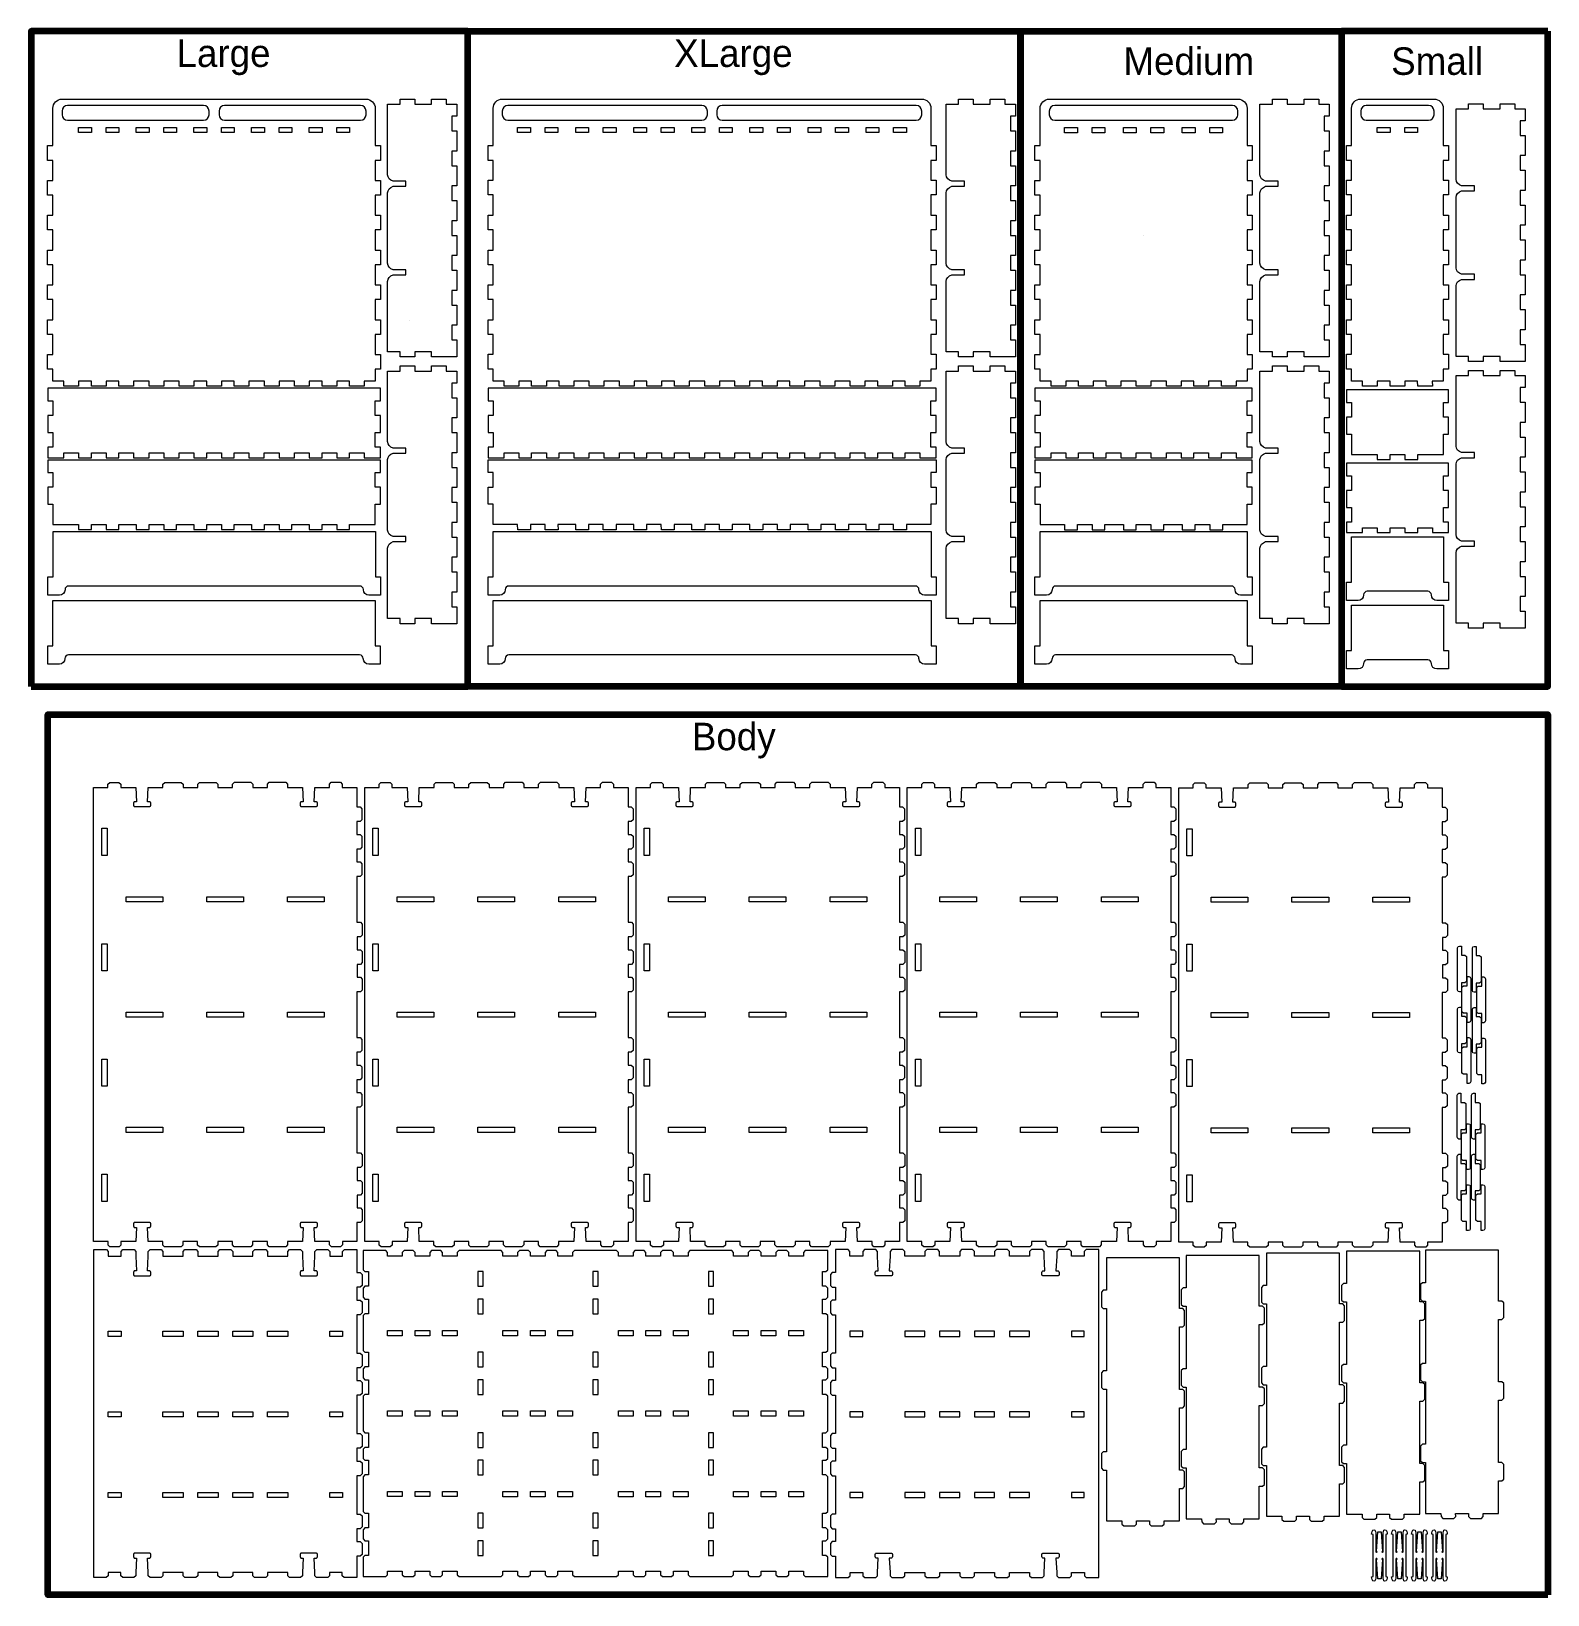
# Model space of a CAD drawing. Header units: inches. Extents: x -25 to 802, y -637 to 216.
import ezdxf

# ---------------------------------------------------------------- set-up
doc = ezdxf.new("R2010")
doc.units = ezdxf.units.IN
doc.header["$MEASUREMENT"] = 0
doc.layers.add('Layer 1', color=7, linetype='Continuous')

msp = doc.modelspace()

# ---------------------------------------------------------------- texts
at = {"layer": 'Layer 1', "color": 142, "true_color": 0x009ee3, "char_height": 14.986, "attachment_point": 7}
for s, insert in [('\\fMyriad Pro|b0|i0|c0|p34;\\W1;Large', (54.15, 191.56)), ('\\fMyriad Pro|b0|i0|c0|p34;\\W1;XLarge', (325.46, 191.56)), ('\\fMyriad Pro|b0|i0|c0|p34;\\W1;Medium', (570.43, 191.56)), ('\\fMyriad Pro|b0|i0|c0|p34;\\W1;Small', (716.39, 191.56)), ('\\fMyriad Pro|b0|i0|c0|p34;\\W1;Body', (335.12, -181.07))]:
    msp.add_mtext(s, dxfattribs=dict(at, insert=insert))

# ---------------------------------------------------------------- blocks, each defined once
blk = doc.blocks.new('block 3')
at = {"layer": 'Layer 1', "lineweight": 0}
for points in [[(7.72, 160.25), (0.72, 160.25), (0.72, 163.05), (7.72, 163.05), (7.72, 160.25)], [(22.72, 160.25), (15.72, 160.25), (15.72, 163.05), (22.72, 163.05), (22.72, 160.25)]]:
    blk.add_lwpolyline(points, dxfattribs=at)
blk = doc.blocks.new('block 4')
at = {"layer": 'Layer 1', "lineweight": 0}
blk.add_lwpolyline([(85.62, 160.25), (78.62, 160.25), (78.62, 163.05), (85.62, 163.05), (85.62, 160.25)], dxfattribs=at)
blk = doc.blocks.new('block 5')
at = {"layer": 'Layer 1', "lineweight": 0}
for points in [[(-5.28, 167.05), (-6.93, 167.05), (-8.28, 168.39), (-8.28, 170.05), (-8.28, 170.05), (-8.28, 172.05), (-8.28, 172.05), (-8.28, 173.71), (-6.93, 175.05), (-5.28, 175.05), (-5.28, 175.05), (68.88, 175.05), (68.88, 175.05), (70.53, 175.05), (71.88, 173.71), (71.88, 172.05), (71.88, 172.05), (71.88, 170.05), (71.88, 170.05), (71.88, 168.39), (70.53, 167.05), (68.88, 167.05), (68.88, 167.05), (-5.28, 167.05), (-5.28, 167.05)], [(80.33, 167.05), (78.67, 167.05), (77.33, 168.39), (77.33, 170.05), (77.33, 170.05), (77.33, 172.05), (77.33, 172.05), (77.33, 173.71), (78.67, 175.05), (80.33, 175.05), (80.33, 175.05), (154.48, 175.05), (154.48, 175.05), (156.14, 175.05), (157.48, 173.71), (157.48, 172.05), (157.48, 172.05), (157.48, 170.05), (157.48, 170.05), (157.48, 168.39), (156.14, 167.05), (154.48, 167.05), (154.48, 167.05), (80.33, 167.05), (80.33, 167.05)]]:
    blk.add_open_spline(points, degree=3, knots=[0, 0, 0, 0, 1, 1, 1, 2, 2, 2, 3, 3, 3, 4, 4, 4, 5, 5, 5, 6, 6, 6, 7, 7, 7, 8, 8, 8, 8], dxfattribs=at)
blk = doc.blocks.new('block 2')
at = {"layer": 'Layer 1', "lineweight": 0}
for points in [[(39.15, 160.25), (32.15, 160.25), (32.15, 163.05), (39.15, 163.05), (39.15, 160.25)], [(54.15, 160.25), (47.15, 160.25), (47.15, 163.05), (54.15, 163.05), (54.15, 160.25)], [(70.59, 160.25), (63.59, 160.25), (63.59, 163.05), (70.59, 163.05), (70.59, 160.25)], [(102.05, 160.25), (95.05, 160.25), (95.05, 163.05), (102.05, 163.05), (102.05, 160.25)], [(117.05, 160.25), (110.05, 160.25), (110.05, 163.05), (117.05, 163.05), (117.05, 160.25)], [(133.48, 160.25), (126.48, 160.25), (126.48, 163.05), (133.48, 163.05), (133.48, 160.25)], [(148.48, 160.25), (141.48, 160.25), (141.48, 163.05), (148.48, 163.05), (148.48, 160.25)]]:
    blk.add_lwpolyline(points, dxfattribs=at)
blk.add_open_spline([(118.48, 24.75), (118.48, 24.75), (118.48, 21.99), (118.48, 21.99), (118.48, 21.99), (126.48, 21.99), (126.48, 21.99), (126.48, 21.99), (126.48, 24.75), (126.48, 24.75), (126.48, 24.75), (133.48, 24.75), (133.48, 24.75), (133.48, 24.75), (133.48, 21.99), (133.48, 21.99), (133.48, 21.99), (141.48, 21.99), (141.48, 21.99), (141.48, 21.99), (141.48, 24.75), (141.48, 24.75), (141.48, 24.75), (148.48, 24.75), (148.48, 24.75), (148.48, 24.75), (148.48, 21.99), (148.48, 21.99), (148.48, 21.99), (156.48, 21.99), (156.48, 21.99), (156.48, 21.99), (156.48, 24.75), (156.48, 24.75), (156.48, 24.75), (162.48, 24.75), (162.48, 24.75), (162.48, 24.75), (162.48, 31.25), (162.48, 31.25), (162.48, 31.25), (165.3, 31.25), (165.3, 31.25), (165.3, 31.25), (165.3, 39.36), (165.3, 39.36), (165.3, 39.36), (162.48, 39.36), (162.48, 39.36), (162.48, 39.36), (162.48, 50.25), (162.48, 50.25), (162.48, 50.25), (165.3, 50.25), (165.3, 50.25), (165.3, 50.25), (165.3, 58.25), (165.3, 58.25), (165.3, 58.25), (162.48, 58.25), (162.48, 58.25), (162.48, 58.25), (162.48, 69.25), (162.48, 69.25), (162.48, 69.25), (165.3, 69.25), (165.3, 69.25), (165.3, 69.25), (165.3, 77.25), (165.3, 77.25), (165.3, 77.25), (162.48, 77.25), (162.48, 77.25), (162.48, 77.25), (162.48, 88.25), (162.48, 88.25), (162.48, 88.25), (165.3, 88.25), (165.3, 88.25), (165.3, 88.25), (165.3, 96.25), (165.3, 96.25), (165.3, 96.25), (162.48, 96.25), (162.48, 96.25), (162.48, 96.25), (162.48, 107.25), (162.48, 107.25), (162.48, 107.25), (165.3, 107.25), (165.3, 107.25), (165.3, 107.25), (165.3, 115.25), (165.3, 115.25), (165.3, 115.25), (162.48, 115.25), (162.48, 115.25), (162.48, 115.25), (162.48, 126.25), (162.48, 126.25), (162.48, 126.25), (165.3, 126.25), (165.3, 126.25), (165.3, 126.25), (165.3, 134.25), (165.3, 134.25), (165.3, 134.25), (162.48, 134.25), (162.48, 134.25), (162.48, 134.25), (162.48, 145.15), (162.48, 145.15), (162.48, 145.15), (165.3, 145.15), (165.3, 145.15), (165.3, 145.15), (165.3, 153.25), (165.3, 153.25), (165.3, 153.25), (162.48, 153.25), (162.48, 153.25), (162.48, 153.25), (162.48, 163.55), (162.48, 163.55), (162.48, 163.55), (162.48, 168.55), (162.48, 168.55), (162.48, 168.55), (162.48, 170.55), (162.48, 170.55), (162.48, 170.55), (162.48, 173.55), (162.48, 173.55), (162.48, 176.31), (160.24, 178.55), (157.48, 178.55), (157.48, 178.55), (-8.28, 178.55), (-8.28, 178.55), (-11.04, 178.55), (-13.28, 176.31), (-13.28, 173.55), (-13.28, 173.55), (-13.28, 170.55), (-13.28, 170.55), (-13.28, 170.55), (-13.28, 168.55), (-13.28, 168.55), (-13.28, 168.55), (-13.28, 163.55), (-13.28, 163.55), (-13.28, 163.55), (-13.28, 153.25), (-13.28, 153.25), (-13.28, 153.25), (-16.14, 153.25), (-16.14, 153.25), (-16.14, 153.25), (-16.14, 145.15), (-16.14, 145.15), (-16.14, 145.15), (-13.28, 145.15), (-13.28, 145.15), (-13.28, 145.15), (-13.28, 134.25), (-13.28, 134.25), (-13.28, 134.25), (-16.14, 134.25), (-16.14, 134.25), (-16.14, 134.25), (-16.14, 126.25), (-16.14, 126.25), (-16.14, 126.25), (-13.28, 126.25), (-13.28, 126.25), (-13.28, 126.25), (-13.28, 115.25), (-13.28, 115.25), (-13.28, 115.25), (-16.14, 115.25), (-16.14, 115.25), (-16.14, 115.25), (-16.14, 107.25), (-16.14, 107.25), (-16.14, 107.25), (-13.28, 107.25), (-13.28, 107.25), (-13.28, 107.25), (-13.28, 96.25), (-13.28, 96.25), (-13.28, 96.25), (-16.14, 96.25), (-16.14, 96.25), (-16.14, 96.25), (-16.14, 88.25), (-16.14, 88.25), (-16.14, 88.25), (-13.28, 88.25), (-13.28, 88.25), (-13.28, 88.25), (-13.28, 77.25), (-13.28, 77.25), (-13.28, 77.25), (-16.14, 77.25), (-16.14, 77.25), (-16.14, 77.25), (-16.14, 69.25), (-16.14, 69.25), (-16.14, 69.25), (-13.28, 69.25), (-13.28, 69.25), (-13.28, 69.25), (-13.28, 58.25), (-13.28, 58.25), (-13.28, 58.25), (-16.14, 58.25), (-16.14, 58.25), (-16.14, 58.25), (-16.14, 50.25), (-16.14, 50.25), (-16.14, 50.25), (-13.28, 50.25), (-13.28, 50.25), (-13.28, 50.25), (-13.28, 39.36), (-13.28, 39.36), (-13.28, 39.36), (-16.14, 39.36), (-16.14, 39.36), (-16.14, 39.36), (-16.14, 31.25), (-16.14, 31.25), (-16.14, 31.25), (-13.28, 31.25), (-13.28, 31.25), (-13.28, 31.25), (-13.28, 24.75), (-13.28, 24.75), (-13.28, 24.75), (-7.28, 24.75), (-7.28, 24.75), (-7.28, 24.75), (-7.28, 21.99), (-7.28, 21.99), (-7.28, 21.99), (0.72, 21.99), (0.72, 21.99), (0.72, 21.99), (0.72, 24.75), (0.72, 24.75), (0.72, 24.75), (7.72, 24.75), (7.72, 24.75), (7.72, 24.75), (7.72, 21.99), (7.72, 21.99), (7.72, 21.99), (15.72, 21.99), (15.72, 21.99), (15.72, 21.99), (15.72, 24.75), (15.72, 24.75), (15.72, 24.75), (22.72, 24.75), (22.72, 24.75), (22.72, 24.75), (22.72, 21.99), (22.72, 21.99), (22.72, 21.99), (30.72, 21.99), (30.72, 21.99), (30.72, 21.99), (30.72, 24.75), (30.72, 24.75), (30.72, 24.75), (39.15, 24.75), (39.15, 24.75), (39.15, 24.75), (39.15, 21.99), (39.15, 21.99), (39.15, 21.99), (47.15, 21.99), (47.15, 21.99), (47.15, 21.99), (47.15, 24.75), (47.15, 24.75), (47.15, 24.75), (55.59, 24.75), (55.59, 24.75), (55.59, 24.75), (55.59, 21.99), (55.59, 21.99), (55.59, 21.99), (63.59, 21.99), (63.59, 21.99), (63.59, 21.99), (63.59, 24.75), (63.59, 24.75), (63.59, 24.75), (70.59, 24.75), (70.59, 24.75), (70.59, 24.75), (70.59, 21.99), (70.59, 21.99), (70.59, 21.99), (78.59, 21.99), (78.59, 21.99), (78.59, 21.99), (78.59, 24.75), (78.59, 24.75), (78.59, 24.75), (85.59, 24.75), (85.59, 24.75), (85.59, 24.75), (85.59, 21.99), (85.59, 21.99), (85.59, 21.99), (93.59, 21.99), (93.59, 21.99), (93.59, 21.99), (93.59, 24.75), (93.59, 24.75), (93.59, 24.75), (102.05, 24.75), (102.05, 24.75), (102.05, 24.75), (102.05, 21.99), (102.05, 21.99), (102.05, 21.99), (110.05, 21.99), (110.05, 21.99), (110.05, 21.99), (110.05, 24.75), (110.05, 24.75), (110.05, 24.75), (118.48, 24.75), (118.48, 24.75)], degree=3, knots=[0, 0, 0, 0, 1, 1, 1, 2, 2, 2, 3, 3, 3, 4, 4, 4, 5, 5, 5, 6, 6, 6, 7, 7, 7, 8, 8, 8, 9, 9, 9, 10, 10, 10, 11, 11, 11, 12, 12, 12, 13, 13, 13, 14, 14, 14, 15, 15, 15, 16, 16, 16, 17, 17, 17, 18, 18, 18, 19, 19, 19, 20, 20, 20, 21, 21, 21, 22, 22, 22, 23, 23, 23, 24, 24, 24, 25, 25, 25, 26, 26, 26, 27, 27, 27, 28, 28, 28, 29, 29, 29, 30, 30, 30, 31, 31, 31, 32, 32, 32, 33, 33, 33, 34, 34, 34, 35, 35, 35, 36, 36, 36, 37, 37, 37, 38, 38, 38, 39, 39, 39, 40, 40, 40, 41, 41, 41, 42, 42, 42, 43, 43, 43, 44, 44, 44, 45, 45, 45, 46, 46, 46, 47, 47, 47, 48, 48, 48, 49, 49, 49, 50, 50, 50, 51, 51, 51, 52, 52, 52, 53, 53, 53, 54, 54, 54, 55, 55, 55, 56, 56, 56, 57, 57, 57, 58, 58, 58, 59, 59, 59, 60, 60, 60, 61, 61, 61, 62, 62, 62, 63, 63, 63, 64, 64, 64, 65, 65, 65, 66, 66, 66, 67, 67, 67, 68, 68, 68, 69, 69, 69, 70, 70, 70, 71, 71, 71, 72, 72, 72, 73, 73, 73, 74, 74, 74, 75, 75, 75, 76, 76, 76, 77, 77, 77, 78, 78, 78, 79, 79, 79, 80, 80, 80, 81, 81, 81, 82, 82, 82, 83, 83, 83, 84, 84, 84, 85, 85, 85, 86, 86, 86, 87, 87, 87, 88, 88, 88, 89, 89, 89, 90, 90, 90, 91, 91, 91, 92, 92, 92, 93, 93, 93, 94, 94, 94, 95, 95, 95, 96, 96, 96, 97, 97, 97, 98, 98, 98, 99, 99, 99, 100, 100, 100, 101, 101, 101, 102, 102, 102, 103, 103, 103, 104, 104, 104, 105, 105, 105, 106, 106, 106, 107, 107, 107, 108, 108, 108, 109, 109, 109, 110, 110, 110, 111, 111, 111, 112, 112, 112, 112], dxfattribs=at)
at = {"layer": 'Layer 1'}
for name in ['block 5', 'block 3', 'block 4']:
    blk.add_blockref(name, (0, 0), dxfattribs=at)
blk = doc.blocks.new('block 7')
at = {"layer": 'Layer 1', "lineweight": 0}
for points in [[(247.13, 160.26), (240.13, 160.26), (240.13, 163.06), (247.13, 163.06), (247.13, 160.26)], [(262.13, 160.26), (255.13, 160.26), (255.13, 163.06), (262.13, 163.06), (262.13, 160.26)]]:
    blk.add_lwpolyline(points, dxfattribs=at)
blk = doc.blocks.new('block 8')
at = {"layer": 'Layer 1', "lineweight": 0}
for points in [[(278.79, 160.26), (271.79, 160.26), (271.79, 163.06), (278.79, 163.06), (278.79, 160.26)], [(293.79, 160.26), (286.79, 160.26), (286.79, 163.06), (293.79, 163.06), (293.79, 160.26)]]:
    blk.add_lwpolyline(points, dxfattribs=at)
blk = doc.blocks.new('block 9')
at = {"layer": 'Layer 1', "lineweight": 0}
for points in [[(310.46, 160.26), (303.46, 160.26), (303.46, 163.06), (310.46, 163.06), (310.46, 160.26)], [(325.46, 160.27), (318.46, 160.27), (318.46, 163.05), (325.46, 163.05), (325.46, 160.27)]]:
    blk.add_lwpolyline(points, dxfattribs=at)
blk = doc.blocks.new('block 10')
at = {"layer": 'Layer 1', "lineweight": 0}
for points in [[(342.12, 160.26), (335.12, 160.26), (335.12, 163.06), (342.12, 163.06), (342.12, 160.26)], [(357.12, 160.26), (350.12, 160.26), (350.12, 163.06), (357.12, 163.06), (357.12, 160.26)]]:
    blk.add_lwpolyline(points, dxfattribs=at)
blk = doc.blocks.new('block 11')
at = {"layer": 'Layer 1', "lineweight": 0}
for points in [[(373.79, 160.26), (366.79, 160.26), (366.79, 163.06), (373.79, 163.06), (373.79, 160.26)], [(388.79, 160.26), (381.79, 160.26), (381.79, 163.06), (388.79, 163.06), (388.79, 160.26)]]:
    blk.add_lwpolyline(points, dxfattribs=at)
blk = doc.blocks.new('block 12')
at = {"layer": 'Layer 1', "lineweight": 0}
for points in [[(405.45, 160.26), (398.45, 160.26), (398.45, 163.06), (405.45, 163.06), (405.45, 160.26)], [(420.45, 160.26), (413.45, 160.26), (413.45, 163.06), (420.45, 163.06), (420.45, 160.26)]]:
    blk.add_lwpolyline(points, dxfattribs=at)
blk = doc.blocks.new('block 13')
at = {"layer": 'Layer 1', "lineweight": 0}
for points in [[(437.12, 160.26), (430.12, 160.26), (430.12, 163.06), (437.12, 163.06), (437.12, 160.26)], [(452.12, 160.26), (445.12, 160.26), (445.12, 163.06), (452.12, 163.06), (452.12, 160.26)]]:
    blk.add_lwpolyline(points, dxfattribs=at)
blk = doc.blocks.new('block 6')
at = {"layer": 'Layer 1', "lineweight": 0}
blk.add_lwpolyline([(339.64, 163.06), (339.64, 163.06)], dxfattribs=at)
for points, knots in [([(231.78, 178.56), (229.02, 178.56), (226.78, 176.32), (226.78, 173.56), (226.78, 173.56), (226.78, 170.56), (226.78, 170.56), (226.78, 170.56), (226.78, 168.56), (226.78, 168.56), (226.78, 168.56), (226.78, 163.56), (226.78, 163.56), (226.78, 163.56), (226.78, 153.26), (226.78, 153.26), (226.78, 153.26), (224.04, 153.26), (224.04, 153.26), (224.04, 153.26), (224.04, 145.16), (224.04, 145.16), (224.04, 145.16), (226.78, 145.16), (226.78, 145.16), (226.78, 145.16), (226.78, 134.26), (226.78, 134.26), (226.78, 134.26), (224.04, 134.26), (224.04, 134.26), (224.04, 134.26), (224.04, 126.26), (224.04, 126.26), (224.04, 126.26), (226.78, 126.26), (226.78, 126.26), (226.78, 126.26), (226.78, 115.26), (226.78, 115.26), (226.78, 115.26), (224.04, 115.26), (224.04, 115.26), (224.04, 115.26), (224.04, 107.26), (224.04, 107.26), (224.04, 107.26), (226.78, 107.26), (226.78, 107.26), (226.78, 107.26), (226.78, 96.26), (226.78, 96.26), (226.78, 96.26), (224.04, 96.26), (224.04, 96.26), (224.04, 96.26), (224.04, 88.26), (224.04, 88.26), (224.04, 88.26), (226.78, 88.26), (226.78, 88.26), (226.78, 88.26), (226.78, 77.26), (226.78, 77.26), (226.78, 77.26), (224.04, 77.26), (224.04, 77.26), (224.04, 77.26), (224.04, 69.26), (224.04, 69.26), (224.04, 69.26), (226.78, 69.26), (226.78, 69.26), (226.78, 69.26), (226.78, 58.26), (226.78, 58.26), (226.78, 58.26), (224.04, 58.26), (224.04, 58.26), (224.04, 58.26), (224.04, 50.26), (224.04, 50.26), (224.04, 50.26), (226.78, 50.26), (226.78, 50.26), (226.78, 50.26), (226.78, 39.37), (226.78, 39.37), (226.78, 39.37), (224.04, 39.37), (224.04, 39.37), (224.04, 39.37), (224.04, 31.26), (224.04, 31.26), (224.04, 31.26), (226.78, 31.26), (226.78, 31.26), (226.78, 31.26), (226.78, 24.76), (226.78, 24.76), (226.78, 24.76), (232.78, 24.76), (232.78, 24.76), (232.78, 24.76), (232.78, 21.98), (232.78, 21.98), (232.78, 21.98), (240.78, 21.98), (240.78, 21.98), (240.78, 21.98), (240.78, 24.76), (240.78, 24.76), (240.78, 24.76), (247.78, 24.76), (247.78, 24.76), (247.78, 24.76), (247.78, 21.98), (247.78, 21.98), (247.78, 21.98), (255.78, 21.98), (255.78, 21.98), (255.78, 21.98), (255.78, 24.76), (255.78, 24.76), (255.78, 24.76), (262.78, 24.76), (262.78, 24.76), (262.78, 24.76), (262.78, 21.98), (262.78, 21.98), (262.78, 21.98), (270.78, 21.98), (270.78, 21.98), (270.78, 21.98), (270.78, 24.76), (270.78, 24.76), (270.78, 24.76), (279.21, 24.76), (279.21, 24.76), (279.21, 24.76), (279.21, 21.98), (279.21, 21.98), (279.21, 21.98), (287.21, 21.98), (287.21, 21.98), (287.21, 21.98), (287.21, 24.76), (287.21, 24.76), (287.21, 24.76), (295.64, 24.76), (295.64, 24.76), (295.64, 24.76), (295.64, 21.98), (295.64, 21.98), (295.64, 21.98), (303.64, 21.98), (303.64, 21.98), (303.64, 21.98), (303.64, 24.76), (303.64, 24.76), (303.64, 24.76), (310.64, 24.76), (310.64, 24.76), (310.64, 24.76), (310.64, 21.98), (310.64, 21.98), (310.64, 21.98), (318.64, 21.98), (318.64, 21.98), (318.64, 21.98), (318.64, 24.76), (318.64, 24.76), (318.64, 24.76), (325.64, 24.76), (325.64, 24.76), (325.64, 24.76), (325.64, 21.98), (325.64, 21.98), (325.64, 21.98), (333.64, 21.98), (333.64, 21.98), (333.64, 21.98), (333.64, 24.76), (333.64, 24.76), (333.64, 24.76), (342.12, 24.76), (342.12, 24.76), (342.12, 24.76), (342.12, 21.98), (342.12, 21.98), (342.12, 21.98), (350.12, 21.98), (350.12, 21.98), (350.12, 21.98), (350.12, 24.76), (350.12, 24.76), (350.12, 24.76), (358.55, 24.76), (358.55, 24.76), (358.55, 24.76), (358.6, 21.98), (358.6, 21.98), (358.6, 21.98), (366.6, 21.98), (366.6, 21.98), (366.6, 21.98), (366.6, 24.76), (366.6, 24.76), (366.6, 24.76), (373.6, 24.76), (373.6, 24.76), (373.6, 24.76), (373.6, 21.98), (373.6, 21.98), (373.6, 21.98), (381.6, 21.98), (381.6, 21.98), (381.6, 21.98), (381.6, 24.76), (381.6, 24.76), (381.6, 24.76), (388.6, 24.76), (388.6, 24.76), (388.6, 24.76), (388.6, 21.98), (388.6, 21.98), (388.6, 21.98), (396.6, 21.98), (396.6, 21.98), (396.6, 21.98), (396.6, 24.76), (396.6, 24.76), (396.6, 24.76), (405.03, 24.76), (405.03, 24.76), (405.03, 24.76), (405.03, 21.98), (405.03, 21.98), (405.03, 21.98), (413.03, 21.98), (413.03, 21.98), (413.03, 21.98), (413.03, 24.76), (413.03, 24.76), (413.03, 24.76), (421.46, 24.76), (421.46, 24.76), (421.46, 24.76), (421.46, 21.98), (421.46, 21.98), (421.46, 21.98), (429.46, 21.98), (429.46, 21.98), (429.46, 21.98), (429.46, 24.76), (429.46, 24.76), (429.46, 24.76), (436.46, 24.76), (436.46, 24.76), (436.46, 24.76), (436.46, 21.98), (436.46, 21.98), (436.46, 21.98), (444.46, 21.98), (444.46, 21.98), (444.46, 21.98), (444.46, 24.76), (444.46, 24.76), (444.46, 24.76), (451.46, 24.76), (451.46, 24.76), (451.46, 24.76), (451.46, 21.98), (451.46, 21.98), (451.46, 21.98), (459.46, 21.98), (459.46, 21.98), (459.46, 21.98), (459.46, 24.76), (459.46, 24.76), (459.46, 24.76), (465.46, 24.76), (465.46, 24.76), (465.46, 24.76), (465.46, 31.26), (465.46, 31.26), (465.46, 31.26), (468.25, 31.26), (468.25, 31.26), (468.25, 31.26), (468.25, 39.37), (468.25, 39.37), (468.25, 39.37), (465.46, 39.37), (465.46, 39.37), (465.46, 39.37), (465.46, 50.26), (465.46, 50.26), (465.46, 50.26), (468.25, 50.26), (468.25, 50.26), (468.25, 50.26), (468.25, 58.26), (468.25, 58.26), (468.25, 58.26), (465.46, 58.26), (465.46, 58.26), (465.46, 58.26), (465.46, 69.26), (465.46, 69.26), (465.46, 69.26), (468.25, 69.26), (468.25, 69.26), (468.25, 69.26), (468.25, 77.26), (468.25, 77.26), (468.25, 77.26), (465.46, 77.26), (465.46, 77.26), (465.46, 77.26), (465.46, 88.26), (465.46, 88.26), (465.46, 88.26), (468.25, 88.26), (468.25, 88.26), (468.25, 88.26), (468.25, 96.26), (468.25, 96.26), (468.25, 96.26), (465.46, 96.26), (465.46, 96.26), (465.46, 96.26), (465.46, 107.26), (465.46, 107.26), (465.46, 107.26), (468.25, 107.26), (468.25, 107.26), (468.25, 107.26), (468.25, 115.26), (468.25, 115.26), (468.25, 115.26), (465.46, 115.26), (465.46, 115.26), (465.46, 115.26), (465.46, 126.26), (465.46, 126.26), (465.46, 126.26), (468.25, 126.26), (468.25, 126.26), (468.25, 126.26), (468.25, 134.26), (468.25, 134.26), (468.25, 134.26), (465.46, 134.26), (465.46, 134.26), (465.46, 134.26), (465.46, 145.16), (465.46, 145.16), (465.46, 145.16), (468.25, 145.16), (468.25, 145.16), (468.25, 145.16), (468.25, 153.26), (468.25, 153.26), (468.25, 153.26), (465.46, 153.26), (465.46, 153.26), (465.46, 153.26), (465.46, 163.56), (465.46, 163.56), (465.46, 163.56), (465.46, 168.56), (465.46, 168.56), (465.46, 168.56), (465.46, 170.56), (465.46, 170.56), (465.46, 170.56), (465.46, 173.56), (465.46, 173.56), (465.46, 176.32), (463.22, 178.56), (460.46, 178.56), (460.46, 178.56), (231.78, 178.56), (231.78, 178.56)], [0, 0, 0, 0, 1, 1, 1, 2, 2, 2, 3, 3, 3, 4, 4, 4, 5, 5, 5, 6, 6, 6, 7, 7, 7, 8, 8, 8, 9, 9, 9, 10, 10, 10, 11, 11, 11, 12, 12, 12, 13, 13, 13, 14, 14, 14, 15, 15, 15, 16, 16, 16, 17, 17, 17, 18, 18, 18, 19, 19, 19, 20, 20, 20, 21, 21, 21, 22, 22, 22, 23, 23, 23, 24, 24, 24, 25, 25, 25, 26, 26, 26, 27, 27, 27, 28, 28, 28, 29, 29, 29, 30, 30, 30, 31, 31, 31, 32, 32, 32, 33, 33, 33, 34, 34, 34, 35, 35, 35, 36, 36, 36, 37, 37, 37, 38, 38, 38, 39, 39, 39, 40, 40, 40, 41, 41, 41, 42, 42, 42, 43, 43, 43, 44, 44, 44, 45, 45, 45, 46, 46, 46, 47, 47, 47, 48, 48, 48, 49, 49, 49, 50, 50, 50, 51, 51, 51, 52, 52, 52, 53, 53, 53, 54, 54, 54, 55, 55, 55, 56, 56, 56, 57, 57, 57, 58, 58, 58, 59, 59, 59, 60, 60, 60, 61, 61, 61, 62, 62, 62, 63, 63, 63, 64, 64, 64, 65, 65, 65, 66, 66, 66, 67, 67, 67, 68, 68, 68, 69, 69, 69, 70, 70, 70, 71, 71, 71, 72, 72, 72, 73, 73, 73, 74, 74, 74, 75, 75, 75, 76, 76, 76, 77, 77, 77, 78, 78, 78, 79, 79, 79, 80, 80, 80, 81, 81, 81, 82, 82, 82, 83, 83, 83, 84, 84, 84, 85, 85, 85, 86, 86, 86, 87, 87, 87, 88, 88, 88, 89, 89, 89, 90, 90, 90, 91, 91, 91, 92, 92, 92, 93, 93, 93, 94, 94, 94, 95, 95, 95, 96, 96, 96, 97, 97, 97, 98, 98, 98, 99, 99, 99, 100, 100, 100, 101, 101, 101, 102, 102, 102, 103, 103, 103, 104, 104, 104, 105, 105, 105, 106, 106, 106, 107, 107, 107, 108, 108, 108, 109, 109, 109, 110, 110, 110, 111, 111, 111, 112, 112, 112, 113, 113, 113, 114, 114, 114, 115, 115, 115, 116, 116, 116, 117, 117, 117, 118, 118, 118, 119, 119, 119, 120, 120, 120, 121, 121, 121, 122, 122, 122, 123, 123, 123, 124, 124, 124, 125, 125, 125, 126, 126, 126, 127, 127, 127, 128, 128, 128, 128]), ([(234.78, 167.06), (233.13, 167.06), (231.78, 168.41), (231.78, 170.06), (231.78, 170.06), (231.78, 172.06), (231.78, 172.06), (231.78, 173.72), (233.13, 175.06), (234.78, 175.06), (234.78, 175.06), (340.57, 175.06), (340.57, 175.06), (342.23, 175.06), (343.57, 173.72), (343.57, 172.06), (343.57, 172.06), (343.57, 170.06), (343.57, 170.06), (343.57, 168.41), (342.23, 167.06), (340.57, 167.06), (340.57, 167.06), (234.78, 167.06), (234.78, 167.06)], [0, 0, 0, 0, 1, 1, 1, 2, 2, 2, 3, 3, 3, 4, 4, 4, 5, 5, 5, 6, 6, 6, 7, 7, 7, 8, 8, 8, 8]), ([(351.67, 167.06), (350.01, 167.06), (348.67, 168.41), (348.67, 170.06), (348.67, 170.06), (348.67, 172.06), (348.67, 172.06), (348.67, 173.72), (350.01, 175.06), (351.67, 175.06), (351.67, 175.06), (457.46, 175.06), (457.46, 175.06), (459.11, 175.06), (460.46, 173.72), (460.46, 172.06), (460.46, 172.06), (460.46, 170.06), (460.46, 170.06), (460.46, 168.41), (459.11, 167.06), (457.46, 167.06), (457.46, 167.06), (351.67, 167.06), (351.67, 167.06)], [0, 0, 0, 0, 1, 1, 1, 2, 2, 2, 3, 3, 3, 4, 4, 4, 5, 5, 5, 6, 6, 6, 7, 7, 7, 8, 8, 8, 8])]:
    blk.add_open_spline(points, degree=3, knots=knots, dxfattribs=at)
at = {"layer": 'Layer 1'}
for name in ['block 7', 'block 8', 'block 9', 'block 10', 'block 11', 'block 12', 'block 13']:
    blk.add_blockref(name, (0, 0), dxfattribs=at)
blk = doc.blocks.new('block 15')
at = {"layer": 'Layer 1', "lineweight": 0}
for points, knots in [([(640.63, 145.12), (640.63, 145.12), (640.63, 153.23), (640.63, 153.23), (640.63, 153.23), (637.86, 153.23), (637.86, 153.23), (637.86, 153.23), (637.86, 163.53), (637.86, 163.53), (637.86, 163.53), (637.86, 168.53), (637.86, 168.53), (637.86, 168.53), (637.86, 170.53), (637.86, 170.53), (637.86, 170.53), (637.86, 173.53), (637.86, 173.53), (637.86, 176.29), (635.62, 178.53), (632.86, 178.53), (632.86, 178.53), (592.86, 178.53), (592.86, 178.53), (592.86, 178.53), (570, 178.53), (570, 178.53), (570, 178.53), (530, 178.53), (530, 178.53), (527.24, 178.53), (525, 176.29), (525, 173.53), (525, 173.53), (525, 170.53), (525, 170.53), (525, 170.53), (525, 168.53), (525, 168.53), (525, 168.53), (525, 163.53), (525, 163.53), (525, 163.53), (525, 153.23), (525, 153.23), (525, 153.23), (522.19, 153.23), (522.19, 153.23), (522.19, 153.23), (522.19, 145.12), (522.19, 145.12), (522.19, 145.12), (525, 145.12), (525, 145.12), (525, 145.12), (525, 134.23), (525, 134.23), (525, 134.23), (522.19, 134.23), (522.19, 134.23), (522.19, 134.23), (522.19, 126.23), (522.19, 126.23), (522.19, 126.23), (525, 126.23), (525, 126.23), (525, 126.23), (525, 115.23), (525, 115.23), (525, 115.23), (522.19, 115.23), (522.19, 115.23), (522.19, 115.23), (522.19, 107.23), (522.19, 107.23), (522.19, 107.23), (525, 107.23), (525, 107.23), (525, 107.23), (525, 96.23), (525, 96.23), (525, 96.23), (522.19, 96.23), (522.19, 96.23), (522.19, 96.23), (522.19, 88.23), (522.19, 88.23), (522.19, 88.23), (525, 88.23), (525, 88.23), (525, 88.23), (525, 77.23), (525, 77.23), (525, 77.23), (522.19, 77.23), (522.19, 77.23), (522.19, 77.23), (522.19, 69.23), (522.19, 69.23), (522.19, 69.23), (525, 69.23), (525, 69.23), (525, 69.23), (525, 58.23), (525, 58.23), (525, 58.23), (522.19, 58.23), (522.19, 58.23), (522.19, 58.23), (522.19, 50.23), (522.19, 50.23), (522.19, 50.23), (525, 50.23), (525, 50.23), (525, 50.23), (525, 39.33), (525, 39.33), (525, 39.33), (522.19, 39.33), (522.19, 39.33), (522.19, 39.33), (522.19, 31.23), (522.19, 31.23), (522.19, 31.23), (525, 31.23), (525, 31.23), (525, 31.23), (525, 24.73), (525, 24.73), (525, 24.73), (531, 24.73), (531, 24.73), (531, 24.73), (531, 22.01), (531, 22.01), (531, 22.01), (539, 22.01), (539, 22.01), (539, 22.01), (539, 24.73), (539, 24.73), (539, 24.73), (546, 24.73), (546, 24.73), (546, 24.73), (546, 22.01), (546, 22.01), (546, 22.01), (554, 22.01), (554, 22.01), (554, 22.01), (554, 24.73), (554, 24.73), (554, 24.73), (561, 24.73), (561, 24.73), (561, 24.73), (561, 22.01), (561, 22.01), (561, 22.01), (569, 22.01), (569, 22.01), (569, 22.01), (569, 24.73), (569, 24.73), (569, 24.73), (577.43, 24.73), (577.43, 24.73), (577.43, 24.73), (577.43, 22.01), (577.43, 22.01), (577.43, 22.01), (585.43, 22.01), (585.43, 22.01), (585.43, 22.01), (585.43, 24.73), (585.43, 24.73), (585.43, 24.73), (593.86, 24.73), (593.86, 24.73), (593.86, 24.73), (593.86, 22.01), (593.86, 22.01), (593.86, 22.01), (601.86, 22.01), (601.86, 22.01), (601.86, 22.01), (601.86, 24.73), (601.86, 24.73), (601.86, 24.73), (608.86, 24.73), (608.86, 24.73), (608.86, 24.73), (608.86, 22.01), (608.86, 22.01), (608.86, 22.01), (616.86, 22.01), (616.86, 22.01), (616.86, 22.01), (616.86, 24.73), (616.86, 24.73), (616.86, 24.73), (623.86, 24.73), (623.86, 24.73), (623.86, 24.73), (623.86, 22.01), (623.86, 22.01), (623.86, 22.01), (631.86, 22.01), (631.86, 22.01), (631.86, 22.01), (631.86, 24.73), (631.86, 24.73), (631.86, 24.73), (637.86, 24.73), (637.86, 24.73), (637.86, 24.73), (637.86, 31.23), (637.86, 31.23), (637.86, 31.23), (640.63, 31.23), (640.63, 31.23), (640.63, 31.23), (640.63, 39.33), (640.63, 39.33), (640.63, 39.33), (637.86, 39.33), (637.86, 39.33), (637.86, 39.33), (637.86, 50.23), (637.86, 50.23), (637.86, 50.23), (640.63, 50.23), (640.63, 50.23), (640.63, 50.23), (640.63, 58.23), (640.63, 58.23), (640.63, 58.23), (637.86, 58.23), (637.86, 58.23), (637.86, 58.23), (637.86, 69.23), (637.86, 69.23), (637.86, 69.23), (640.63, 69.23), (640.63, 69.23), (640.63, 69.23), (640.63, 77.23), (640.63, 77.23), (640.63, 77.23), (637.86, 77.23), (637.86, 77.23), (637.86, 77.23), (637.86, 88.23), (637.86, 88.23), (637.86, 88.23), (640.63, 88.23), (640.63, 88.23), (640.63, 88.23), (640.63, 96.23), (640.63, 96.23), (640.63, 96.23), (637.86, 96.23), (637.86, 96.23), (637.86, 96.23), (637.86, 107.23), (637.86, 107.23), (637.86, 107.23), (640.63, 107.23), (640.63, 107.23), (640.63, 107.23), (640.63, 115.23), (640.63, 115.23), (640.63, 115.23), (637.86, 115.23), (637.86, 115.23), (637.86, 115.23), (637.86, 126.23), (637.86, 126.23), (637.86, 126.23), (640.63, 126.23), (640.63, 126.23), (640.63, 126.23), (640.63, 134.23), (640.63, 134.23), (640.63, 134.23), (637.86, 134.23), (637.86, 134.23), (637.86, 134.23), (637.86, 145.12), (637.86, 145.12), (637.86, 145.12), (640.63, 145.12), (640.63, 145.12)], [0, 0, 0, 0, 1, 1, 1, 2, 2, 2, 3, 3, 3, 4, 4, 4, 5, 5, 5, 6, 6, 6, 7, 7, 7, 8, 8, 8, 9, 9, 9, 10, 10, 10, 11, 11, 11, 12, 12, 12, 13, 13, 13, 14, 14, 14, 15, 15, 15, 16, 16, 16, 17, 17, 17, 18, 18, 18, 19, 19, 19, 20, 20, 20, 21, 21, 21, 22, 22, 22, 23, 23, 23, 24, 24, 24, 25, 25, 25, 26, 26, 26, 27, 27, 27, 28, 28, 28, 29, 29, 29, 30, 30, 30, 31, 31, 31, 32, 32, 32, 33, 33, 33, 34, 34, 34, 35, 35, 35, 36, 36, 36, 37, 37, 37, 38, 38, 38, 39, 39, 39, 40, 40, 40, 41, 41, 41, 42, 42, 42, 43, 43, 43, 44, 44, 44, 45, 45, 45, 46, 46, 46, 47, 47, 47, 48, 48, 48, 49, 49, 49, 50, 50, 50, 51, 51, 51, 52, 52, 52, 53, 53, 53, 54, 54, 54, 55, 55, 55, 56, 56, 56, 57, 57, 57, 58, 58, 58, 59, 59, 59, 60, 60, 60, 61, 61, 61, 62, 62, 62, 63, 63, 63, 64, 64, 64, 65, 65, 65, 66, 66, 66, 67, 67, 67, 68, 68, 68, 69, 69, 69, 70, 70, 70, 71, 71, 71, 72, 72, 72, 73, 73, 73, 74, 74, 74, 75, 75, 75, 76, 76, 76, 77, 77, 77, 78, 78, 78, 79, 79, 79, 80, 80, 80, 81, 81, 81, 82, 82, 82, 83, 83, 83, 84, 84, 84, 85, 85, 85, 86, 86, 86, 87, 87, 87, 88, 88, 88, 89, 89, 89, 90, 90, 90, 91, 91, 91, 92, 92, 92, 93, 93, 93, 94, 94, 94, 95, 95, 95, 96, 96, 96, 97, 97, 97, 98, 98, 98, 98]), ([(533, 167.03), (531.34, 167.03), (530, 168.37), (530, 170.03), (530, 170.03), (530, 172.03), (530, 172.03), (530, 173.68), (531.34, 175.03), (533, 175.03), (533, 175.03), (629.86, 175.03), (629.86, 175.03), (631.52, 175.03), (632.86, 173.68), (632.86, 172.03), (632.86, 172.03), (632.86, 170.03), (632.86, 170.03), (632.86, 168.37), (631.52, 167.03), (629.86, 167.03), (629.86, 167.03), (533, 167.03), (533, 167.03)], [0, 0, 0, 0, 1, 1, 1, 2, 2, 2, 3, 3, 3, 4, 4, 4, 5, 5, 5, 6, 6, 6, 7, 7, 7, 8, 8, 8, 8])]:
    blk.add_open_spline(points, degree=3, knots=knots, dxfattribs=at)
blk = doc.blocks.new('block 17')
at = {"layer": 'Layer 1', "lineweight": 0}
for points in [[(545.34, 160.23), (538.34, 160.23), (538.34, 163.03), (545.34, 163.03), (545.34, 160.23)], [(560.34, 160.23), (553.34, 160.23), (553.34, 163.03), (560.34, 163.03), (560.34, 160.23)]]:
    blk.add_lwpolyline(points, dxfattribs=at)
blk = doc.blocks.new('block 18')
at = {"layer": 'Layer 1', "lineweight": 0}
for points in [[(609.52, 160.23), (602.52, 160.23), (602.52, 163.03), (609.52, 163.03), (609.52, 160.23)], [(624.52, 160.23), (617.52, 160.23), (617.52, 163.03), (624.52, 163.03), (624.52, 160.23)]]:
    blk.add_lwpolyline(points, dxfattribs=at)
blk = doc.blocks.new('block 19')
at = {"layer": 'Layer 1', "lineweight": 0}
for points in [[(577.43, 160.23), (570.43, 160.23), (570.43, 163.03), (577.43, 163.03), (577.43, 160.23)], [(592.43, 160.23), (585.43, 160.23), (585.43, 163.03), (592.43, 163.03), (592.43, 160.23)]]:
    blk.add_lwpolyline(points, dxfattribs=at)
blk = doc.blocks.new('block 16')
at = {"layer": 'Layer 1'}
for name in ['block 17', 'block 19', 'block 18']:
    blk.add_blockref(name, (0, 0), dxfattribs=at)
blk = doc.blocks.new('block 14')
at = {"layer": 'Layer 1'}
for name in ['block 15', 'block 16']:
    blk.add_blockref(name, (0, 0), dxfattribs=at)
blk = doc.blocks.new('block 20')
at = {"layer": 'Layer 1', "lineweight": 0}
blk.add_lwpolyline([(570.45, -53.48), (570.45, -56.26), (577.45, -56.26), (577.45, -53.48), (585.45, -53.48), (585.45, -56.26), (592.45, -56.26), (592.45, -53.48), (602.54, -53.48), (602.54, -56.26), (609.54, -56.26), (609.54, -53.48), (617.54, -53.48), (617.54, -56.26), (624.54, -56.26), (624.54, -53.48), (637.88, -53.48), (637.88, -50.39), (637.88, -42.39), (640.65, -42.39), (640.65, -33.16), (637.88, -33.16), (637.88, -25.16), (640.65, -25.16), (640.65, -18.28), (522.21, -18.28), (522.21, -25.16), (525.02, -25.16), (525.02, -33.16), (522.21, -33.16), (522.21, -42.39), (525.02, -42.39), (525.02, -50.39), (525.02, -53.48), (538.36, -53.48), (538.36, -56.26), (545.36, -56.26), (545.36, -53.48), (553.36, -53.48), (553.36, -56.26), (560.36, -56.26), (560.36, -53.48), (570.45, -53.48)], dxfattribs=at)
blk = doc.blocks.new('block 21')
at = {"layer": 'Layer 1', "lineweight": 0}
blk.add_open_spline([(682.64, 169.23), (682.64, 169.23), (682.64, 175.73), (682.64, 175.73), (682.64, 175.73), (679.88, 175.73), (679.88, 175.73), (679.88, 175.73), (679.88, 175.73), (679.88, 175.73), (679.88, 175.73), (676.89, 175.73), (676.89, 175.73), (676.89, 175.73), (676.89, 178.53), (676.89, 178.53), (676.89, 178.53), (668.89, 178.53), (668.89, 178.53), (668.89, 178.53), (668.89, 175.73), (668.89, 175.73), (668.89, 175.73), (659.66, 175.73), (659.66, 175.73), (659.66, 175.73), (659.66, 178.53), (659.66, 178.53), (659.66, 178.53), (651.66, 178.53), (651.66, 178.53), (651.66, 178.53), (651.66, 175.73), (651.66, 175.73), (651.66, 175.73), (644.88, 175.73), (644.88, 175.73), (644.88, 175.73), (644.88, 137.33), (644.88, 137.33), (644.88, 135.68), (646.22, 134.33), (647.88, 133.75), (647.88, 133.75), (654.88, 133.75), (654.88, 133.75), (654.88, 133.75), (654.88, 130.99), (654.88, 130.99), (654.88, 130.99), (647.88, 130.99), (647.88, 130.99), (646.22, 130.43), (644.88, 129.09), (644.88, 127.43), (644.88, 127.43), (644.88, 89.03), (644.88, 89.03), (644.88, 87.38), (646.22, 86.03), (647.88, 85.48), (647.88, 85.48), (654.88, 85.48), (654.88, 85.48), (654.88, 85.48), (654.88, 82.72), (654.88, 82.72), (654.88, 82.72), (647.88, 82.72), (647.88, 82.72), (646.22, 82.13), (644.88, 80.79), (644.88, 79.13), (644.88, 79.13), (644.88, 40.73), (644.88, 40.73), (644.88, 40.73), (651.66, 40.73), (651.66, 40.73), (651.66, 40.73), (651.66, 37.97), (651.66, 37.97), (651.66, 37.97), (659.66, 37.97), (659.66, 37.97), (659.66, 37.97), (659.66, 40.73), (659.66, 40.73), (659.66, 40.73), (668.89, 40.73), (668.89, 40.73), (668.89, 40.73), (668.89, 37.97), (668.89, 37.97), (668.89, 37.97), (679.88, 37.97), (679.88, 37.97), (679.88, 37.97), (682.64, 37.97), (682.64, 37.97), (682.64, 37.97), (682.64, 40.73), (682.64, 40.73), (682.64, 40.73), (682.64, 47.23), (682.64, 47.23), (682.64, 47.23), (679.88, 47.23), (679.88, 47.23), (679.88, 47.23), (679.88, 55.23), (679.88, 55.23), (679.88, 55.23), (682.64, 55.23), (682.64, 55.23), (682.64, 55.23), (682.64, 66.23), (682.64, 66.23), (682.64, 66.23), (679.88, 66.23), (679.88, 66.23), (679.88, 66.23), (679.88, 74.23), (679.88, 74.23), (679.88, 74.23), (682.64, 74.23), (682.64, 74.23), (682.64, 74.23), (682.64, 85.23), (682.64, 85.23), (682.64, 85.23), (679.88, 85.23), (679.88, 85.23), (679.88, 85.23), (679.88, 93.23), (679.88, 93.23), (679.88, 93.23), (682.64, 93.23), (682.64, 93.23), (682.64, 93.23), (682.64, 104.23), (682.64, 104.23), (682.64, 104.23), (679.88, 104.23), (679.88, 104.23), (679.88, 104.23), (679.88, 112.23), (679.88, 112.23), (679.88, 112.23), (682.64, 112.23), (682.64, 112.23), (682.64, 112.23), (682.64, 123.23), (682.64, 123.23), (682.64, 123.23), (679.88, 123.23), (679.88, 123.23), (679.88, 123.23), (679.88, 131.23), (679.88, 131.23), (679.88, 131.23), (682.64, 131.23), (682.64, 131.23), (682.64, 131.23), (682.64, 142.23), (682.64, 142.23), (682.64, 142.23), (679.88, 142.23), (679.88, 142.23), (679.88, 142.23), (679.88, 150.23), (679.88, 150.23), (679.88, 150.23), (682.64, 150.23), (682.64, 150.23), (682.64, 150.23), (682.64, 161.23), (682.64, 161.23), (682.64, 161.23), (679.88, 161.23), (679.88, 161.23), (679.88, 161.23), (679.88, 169.23), (679.88, 169.23), (679.88, 169.23), (682.64, 169.23), (682.64, 169.23)], degree=3, knots=[0, 0, 0, 0, 1, 1, 1, 2, 2, 2, 3, 3, 3, 4, 4, 4, 5, 5, 5, 6, 6, 6, 7, 7, 7, 8, 8, 8, 9, 9, 9, 10, 10, 10, 11, 11, 11, 12, 12, 12, 13, 13, 13, 14, 14, 14, 15, 15, 15, 16, 16, 16, 17, 17, 17, 18, 18, 18, 19, 19, 19, 20, 20, 20, 21, 21, 21, 22, 22, 22, 23, 23, 23, 24, 24, 24, 25, 25, 25, 26, 26, 26, 27, 27, 27, 28, 28, 28, 29, 29, 29, 30, 30, 30, 31, 31, 31, 32, 32, 32, 33, 33, 33, 34, 34, 34, 35, 35, 35, 36, 36, 36, 37, 37, 37, 38, 38, 38, 39, 39, 39, 40, 40, 40, 41, 41, 41, 42, 42, 42, 43, 43, 43, 44, 44, 44, 45, 45, 45, 46, 46, 46, 47, 47, 47, 48, 48, 48, 49, 49, 49, 50, 50, 50, 51, 51, 51, 52, 52, 52, 53, 53, 53, 54, 54, 54, 55, 55, 55, 56, 56, 56, 57, 57, 57, 58, 58, 58, 59, 59, 59, 60, 60, 60, 61, 61, 61, 62, 62, 62, 62], dxfattribs=at)
blk = doc.blocks.new('block 22')
at = {"layer": 'Layer 1', "lineweight": 0}
for points in [[(715.81, 160.26), (708.81, 160.26), (708.81, 163.06), (715.81, 163.06), (715.81, 160.26)], [(730.81, 160.26), (723.81, 160.26), (723.81, 163.06), (730.81, 163.06), (730.81, 160.26)]]:
    blk.add_lwpolyline(points, dxfattribs=at)
for points, knots in [([(692.05, 39.37), (692.05, 39.37), (692.05, 31.26), (692.05, 31.26), (692.05, 31.26), (694.81, 31.26), (694.81, 31.26), (694.81, 31.26), (694.81, 24.76), (694.81, 24.76), (694.81, 24.76), (700.81, 24.76), (700.81, 24.76), (700.81, 24.76), (700.86, 21.95), (700.86, 21.95), (700.86, 21.95), (708.86, 21.95), (708.86, 21.95), (708.86, 21.95), (708.81, 24.76), (708.81, 24.76), (708.81, 24.76), (715.81, 24.76), (715.81, 24.76), (715.81, 24.76), (715.86, 21.95), (715.86, 21.95), (715.86, 21.95), (723.86, 21.95), (723.86, 21.95), (723.86, 21.95), (723.81, 24.76), (723.81, 24.76), (723.81, 24.76), (730.81, 24.76), (730.81, 24.76), (730.81, 24.76), (730.86, 21.95), (730.86, 21.95), (730.86, 21.95), (738.86, 21.95), (738.86, 21.95), (738.86, 21.95), (738.81, 24.76), (738.81, 24.76), (738.81, 24.76), (744.81, 24.76), (744.81, 24.76), (744.81, 24.76), (744.81, 31.26), (744.81, 31.26), (744.81, 31.26), (747.67, 31.26), (747.67, 31.26), (747.67, 31.26), (747.67, 39.37), (747.67, 39.37), (747.67, 39.37), (744.81, 39.37), (744.81, 39.37), (744.81, 39.37), (744.81, 50.26), (744.81, 50.26), (744.81, 50.26), (747.67, 50.26), (747.67, 50.26), (747.67, 50.26), (747.67, 58.26), (747.67, 58.26), (747.67, 58.26), (744.81, 58.26), (744.81, 58.26), (744.81, 58.26), (744.81, 69.26), (744.81, 69.26), (744.81, 69.26), (747.67, 69.26), (747.67, 69.26), (747.67, 69.26), (747.67, 77.26), (747.67, 77.26), (747.67, 77.26), (744.81, 77.26), (744.81, 77.26), (744.81, 77.26), (744.81, 88.26), (744.81, 88.26), (744.81, 88.26), (747.67, 88.26), (747.67, 88.26), (747.67, 88.26), (747.67, 96.26), (747.67, 96.26), (747.67, 96.26), (744.81, 96.26), (744.81, 96.26), (744.81, 96.26), (744.81, 107.26), (744.81, 107.26), (744.81, 107.26), (747.67, 107.26), (747.67, 107.26), (747.67, 107.26), (747.67, 115.26), (747.67, 115.26), (747.67, 115.26), (744.81, 115.26), (744.81, 115.26), (744.81, 115.26), (744.81, 126.26), (744.81, 126.26), (744.81, 126.26), (747.67, 126.26), (747.67, 126.26), (747.67, 126.26), (747.67, 134.26), (747.67, 134.26), (747.67, 134.26), (744.81, 134.26), (744.81, 134.26), (744.81, 134.26), (744.81, 145.16), (744.81, 145.16), (744.81, 145.16), (747.67, 145.16), (747.67, 145.16), (747.67, 145.16), (747.67, 153.26), (747.67, 153.26), (747.67, 153.26), (744.81, 153.26), (744.81, 153.26), (744.81, 153.26), (744.81, 163.56), (744.81, 163.56), (744.81, 163.56), (744.81, 168.56), (744.81, 168.56), (744.81, 168.56), (744.81, 170.56), (744.81, 170.56), (744.81, 170.56), (744.81, 173.56), (744.81, 173.56), (744.81, 176.32), (742.57, 178.56), (739.81, 178.56), (739.81, 178.56), (699.81, 178.56), (699.81, 178.56), (697.04, 178.56), (694.81, 176.32), (694.81, 173.56), (694.81, 173.56), (694.81, 170.56), (694.81, 170.56), (694.81, 170.56), (694.81, 168.56), (694.81, 168.56), (694.81, 168.56), (694.81, 163.56), (694.81, 163.56), (694.81, 163.56), (694.81, 153.26), (694.81, 153.26), (694.81, 153.26), (692.05, 153.26), (692.05, 153.26), (692.05, 153.26), (692.05, 145.16), (692.05, 145.16), (692.05, 145.16), (694.81, 145.16), (694.81, 145.16), (694.81, 145.16), (694.81, 134.26), (694.81, 134.26), (694.81, 134.26), (692.05, 134.26), (692.05, 134.26), (692.05, 134.26), (692.05, 126.26), (692.05, 126.26), (692.05, 126.26), (694.81, 126.26), (694.81, 126.26), (694.81, 126.26), (694.81, 115.26), (694.81, 115.26), (694.81, 115.26), (692.05, 115.26), (692.05, 115.26), (692.05, 115.26), (692.05, 107.26), (692.05, 107.26), (692.05, 107.26), (694.81, 107.26), (694.81, 107.26), (694.81, 107.26), (694.81, 96.26), (694.81, 96.26), (694.81, 96.26), (692.05, 96.26), (692.05, 96.26), (692.05, 96.26), (692.05, 88.26), (692.05, 88.26), (692.05, 88.26), (694.81, 88.26), (694.81, 88.26), (694.81, 88.26), (694.81, 77.26), (694.81, 77.26), (694.81, 77.26), (692.05, 77.26), (692.05, 77.26), (692.05, 77.26), (692.05, 69.26), (692.05, 69.26), (692.05, 69.26), (694.81, 69.26), (694.81, 69.26), (694.81, 69.26), (694.81, 58.26), (694.81, 58.26), (694.81, 58.26), (692.05, 58.26), (692.05, 58.26), (692.05, 58.26), (692.05, 50.26), (692.05, 50.26), (692.05, 50.26), (694.81, 50.26), (694.81, 50.26), (694.81, 50.26), (694.81, 39.37), (694.81, 39.37), (694.81, 39.37), (692.05, 39.37), (692.05, 39.37)], [0, 0, 0, 0, 1, 1, 1, 2, 2, 2, 3, 3, 3, 4, 4, 4, 5, 5, 5, 6, 6, 6, 7, 7, 7, 8, 8, 8, 9, 9, 9, 10, 10, 10, 11, 11, 11, 12, 12, 12, 13, 13, 13, 14, 14, 14, 15, 15, 15, 16, 16, 16, 17, 17, 17, 18, 18, 18, 19, 19, 19, 20, 20, 20, 21, 21, 21, 22, 22, 22, 23, 23, 23, 24, 24, 24, 25, 25, 25, 26, 26, 26, 27, 27, 27, 28, 28, 28, 29, 29, 29, 30, 30, 30, 31, 31, 31, 32, 32, 32, 33, 33, 33, 34, 34, 34, 35, 35, 35, 36, 36, 36, 37, 37, 37, 38, 38, 38, 39, 39, 39, 40, 40, 40, 41, 41, 41, 42, 42, 42, 43, 43, 43, 44, 44, 44, 45, 45, 45, 46, 46, 46, 47, 47, 47, 48, 48, 48, 49, 49, 49, 50, 50, 50, 51, 51, 51, 52, 52, 52, 53, 53, 53, 54, 54, 54, 55, 55, 55, 56, 56, 56, 57, 57, 57, 58, 58, 58, 59, 59, 59, 60, 60, 60, 61, 61, 61, 62, 62, 62, 63, 63, 63, 64, 64, 64, 65, 65, 65, 66, 66, 66, 67, 67, 67, 68, 68, 68, 69, 69, 69, 70, 70, 70, 71, 71, 71, 72, 72, 72, 73, 73, 73, 74, 74, 74, 75, 75, 75, 76, 76, 76, 77, 77, 77, 78, 78, 78, 79, 79, 79, 80, 80, 80, 80]), ([(699.81, 172.06), (699.81, 173.72), (701.15, 175.06), (702.81, 175.06), (702.81, 175.06), (736.81, 175.06), (736.81, 175.06), (738.46, 175.06), (739.81, 173.72), (739.81, 172.06), (739.81, 172.06), (739.81, 170.06), (739.81, 170.06), (739.81, 168.41), (738.46, 167.06), (736.81, 167.06), (736.81, 167.06), (702.81, 167.06), (702.81, 167.06), (701.15, 167.06), (699.81, 168.41), (699.81, 170.06), (699.81, 170.06), (699.81, 172.06), (699.81, 172.06)], [0, 0, 0, 0, 1, 1, 1, 2, 2, 2, 3, 3, 3, 4, 4, 4, 5, 5, 5, 6, 6, 6, 7, 7, 7, 8, 8, 8, 8])]:
    blk.add_open_spline(points, degree=3, knots=knots, dxfattribs=at)
blk = doc.blocks.new('block 23')
at = {"layer": 'Layer 1', "lineweight": 0}
blk.add_open_spline([(682.64, 23.72), (682.64, 23.72), (682.64, 30.22), (682.64, 30.22), (682.64, 30.22), (679.88, 30.22), (679.88, 30.22), (679.88, 30.22), (679.88, 30.22), (679.88, 30.22), (679.88, 30.22), (676.89, 30.22), (676.89, 30.22), (676.89, 30.22), (676.89, 33.01), (676.89, 33.01), (676.89, 33.01), (668.89, 33.01), (668.89, 33.01), (668.89, 33.01), (668.89, 30.22), (668.89, 30.22), (668.89, 30.22), (659.66, 30.22), (659.66, 30.22), (659.66, 30.22), (659.66, 33.01), (659.66, 33.01), (659.66, 33.01), (651.66, 33.01), (651.66, 33.01), (651.66, 33.01), (651.66, 30.22), (651.66, 30.22), (651.66, 30.22), (644.88, 30.22), (644.88, 30.22), (644.88, 30.22), (644.88, -8.18), (644.88, -8.18), (644.88, -9.84), (646.22, -11.18), (647.88, -11.76), (647.88, -11.76), (654.88, -11.76), (654.88, -11.76), (654.88, -11.76), (654.88, -14.53), (654.88, -14.53), (654.88, -14.53), (647.88, -14.53), (647.88, -14.53), (646.22, -15.08), (644.88, -16.43), (644.88, -18.08), (644.88, -18.08), (644.88, -56.48), (644.88, -56.48), (644.88, -58.14), (646.22, -59.48), (647.88, -60.04), (647.88, -60.04), (654.88, -60.04), (654.88, -60.04), (654.88, -60.04), (654.88, -62.8), (654.88, -62.8), (654.88, -62.8), (647.88, -62.8), (647.88, -62.8), (646.22, -63.38), (644.88, -64.73), (644.88, -66.38), (644.88, -66.38), (644.88, -104.78), (644.88, -104.78), (644.88, -104.78), (651.66, -104.78), (651.66, -104.78), (651.66, -104.78), (651.66, -107.54), (651.66, -107.54), (651.66, -107.54), (659.66, -107.54), (659.66, -107.54), (659.66, -107.54), (659.66, -104.78), (659.66, -104.78), (659.66, -104.78), (668.89, -104.78), (668.89, -104.78), (668.89, -104.78), (668.89, -107.54), (668.89, -107.54), (668.89, -107.54), (679.88, -107.54), (679.88, -107.54), (679.88, -107.54), (682.64, -107.54), (682.64, -107.54), (682.64, -107.54), (682.64, -104.78), (682.64, -104.78), (682.64, -104.78), (682.64, -98.28), (682.64, -98.28), (682.64, -98.28), (679.88, -98.28), (679.88, -98.28), (679.88, -98.28), (679.88, -90.28), (679.88, -90.28), (679.88, -90.28), (682.64, -90.28), (682.64, -90.28), (682.64, -90.28), (682.64, -79.28), (682.64, -79.28), (682.64, -79.28), (679.88, -79.28), (679.88, -79.28), (679.88, -79.28), (679.88, -71.28), (679.88, -71.28), (679.88, -71.28), (682.64, -71.28), (682.64, -71.28), (682.64, -71.28), (682.64, -60.28), (682.64, -60.28), (682.64, -60.28), (679.88, -60.28), (679.88, -60.28), (679.88, -60.28), (679.88, -52.28), (679.88, -52.28), (679.88, -52.28), (682.64, -52.28), (682.64, -52.28), (682.64, -52.28), (682.64, -41.28), (682.64, -41.28), (682.64, -41.28), (679.88, -41.28), (679.88, -41.28), (679.88, -41.28), (679.88, -33.28), (679.88, -33.28), (679.88, -33.28), (682.64, -33.28), (682.64, -33.28), (682.64, -33.28), (682.64, -22.28), (682.64, -22.28), (682.64, -22.28), (679.88, -22.28), (679.88, -22.28), (679.88, -22.28), (679.88, -14.28), (679.88, -14.28), (679.88, -14.28), (682.64, -14.28), (682.64, -14.28), (682.64, -14.28), (682.64, -3.28), (682.64, -3.28), (682.64, -3.28), (679.88, -3.28), (679.88, -3.28), (679.88, -3.28), (679.88, 4.72), (679.88, 4.72), (679.88, 4.72), (682.64, 4.72), (682.64, 4.72), (682.64, 4.72), (682.64, 15.72), (682.64, 15.72), (682.64, 15.72), (679.88, 15.72), (679.88, 15.72), (679.88, 15.72), (679.88, 23.72), (679.88, 23.72), (679.88, 23.72), (682.64, 23.72), (682.64, 23.72)], degree=3, knots=[0, 0, 0, 0, 1, 1, 1, 2, 2, 2, 3, 3, 3, 4, 4, 4, 5, 5, 5, 6, 6, 6, 7, 7, 7, 8, 8, 8, 9, 9, 9, 10, 10, 10, 11, 11, 11, 12, 12, 12, 13, 13, 13, 14, 14, 14, 15, 15, 15, 16, 16, 16, 17, 17, 17, 18, 18, 18, 19, 19, 19, 20, 20, 20, 21, 21, 21, 22, 22, 22, 23, 23, 23, 24, 24, 24, 25, 25, 25, 26, 26, 26, 27, 27, 27, 28, 28, 28, 29, 29, 29, 30, 30, 30, 31, 31, 31, 32, 32, 32, 33, 33, 33, 34, 34, 34, 35, 35, 35, 36, 36, 36, 37, 37, 37, 38, 38, 38, 39, 39, 39, 40, 40, 40, 41, 41, 41, 42, 42, 42, 43, 43, 43, 44, 44, 44, 45, 45, 45, 46, 46, 46, 47, 47, 47, 48, 48, 48, 49, 49, 49, 50, 50, 50, 51, 51, 51, 52, 52, 52, 53, 53, 53, 54, 54, 54, 55, 55, 55, 56, 56, 56, 57, 57, 57, 58, 58, 58, 59, 59, 59, 60, 60, 60, 61, 61, 61, 62, 62, 62, 62], dxfattribs=at)
blk = doc.blocks.new('block 24')
at = {"layer": 'Layer 1', "lineweight": 0}
blk.add_open_spline([(789.52, 166.75), (789.52, 166.75), (789.52, 173.25), (789.52, 173.25), (789.52, 173.25), (786.76, 173.25), (786.76, 173.25), (786.76, 173.25), (786.76, 173.25), (786.76, 173.25), (786.76, 173.25), (783.78, 173.25), (783.78, 173.25), (783.78, 173.25), (783.78, 176.04), (783.78, 176.04), (783.78, 176.04), (775.78, 176.04), (775.78, 176.04), (775.78, 176.04), (775.78, 173.25), (775.78, 173.25), (775.78, 173.25), (766.54, 173.25), (766.54, 173.25), (766.54, 173.25), (766.54, 176.04), (766.54, 176.04), (766.54, 176.04), (758.54, 176.04), (758.54, 176.04), (758.54, 176.04), (758.54, 173.25), (758.54, 173.25), (758.54, 173.25), (751.76, 173.25), (751.76, 173.25), (751.76, 173.25), (751.76, 134.85), (751.76, 134.85), (751.76, 133.19), (753.1, 131.85), (754.76, 131.27), (754.76, 131.27), (761.76, 131.27), (761.76, 131.27), (761.76, 131.27), (761.76, 128.51), (761.76, 128.51), (761.76, 128.51), (754.76, 128.51), (754.76, 128.51), (753.1, 127.95), (751.76, 126.61), (751.76, 124.95), (751.76, 124.95), (751.76, 86.55), (751.76, 86.55), (751.76, 84.89), (753.1, 83.55), (754.76, 83), (754.76, 83), (761.76, 83), (761.76, 83), (761.76, 83), (761.76, 80.24), (761.76, 80.24), (761.76, 80.24), (754.76, 80.24), (754.76, 80.24), (753.1, 79.65), (751.76, 78.31), (751.76, 76.65), (751.76, 76.65), (751.76, 38.25), (751.76, 38.25), (751.76, 38.25), (758.54, 38.25), (758.54, 38.25), (758.54, 38.25), (758.54, 35.49), (758.54, 35.49), (758.54, 35.49), (766.54, 35.49), (766.54, 35.49), (766.54, 35.49), (766.54, 38.25), (766.54, 38.25), (766.54, 38.25), (775.78, 38.25), (775.78, 38.25), (775.78, 38.25), (775.78, 35.49), (775.78, 35.49), (775.78, 35.49), (786.76, 35.49), (786.76, 35.49), (786.76, 35.49), (789.52, 35.49), (789.52, 35.49), (789.52, 35.49), (789.52, 38.25), (789.52, 38.25), (789.52, 38.25), (789.52, 44.75), (789.52, 44.75), (789.52, 44.75), (786.76, 44.75), (786.76, 44.75), (786.76, 44.75), (786.76, 52.75), (786.76, 52.75), (786.76, 52.75), (789.52, 52.75), (789.52, 52.75), (789.52, 52.75), (789.52, 63.75), (789.52, 63.75), (789.52, 63.75), (786.76, 63.75), (786.76, 63.75), (786.76, 63.75), (786.76, 71.75), (786.76, 71.75), (786.76, 71.75), (789.52, 71.75), (789.52, 71.75), (789.52, 71.75), (789.52, 82.75), (789.52, 82.75), (789.52, 82.75), (786.76, 82.75), (786.76, 82.75), (786.76, 82.75), (786.76, 90.75), (786.76, 90.75), (786.76, 90.75), (789.52, 90.75), (789.52, 90.75), (789.52, 90.75), (789.52, 101.75), (789.52, 101.75), (789.52, 101.75), (786.76, 101.75), (786.76, 101.75), (786.76, 101.75), (786.76, 109.75), (786.76, 109.75), (786.76, 109.75), (789.52, 109.75), (789.52, 109.75), (789.52, 109.75), (789.52, 120.75), (789.52, 120.75), (789.52, 120.75), (786.76, 120.75), (786.76, 120.75), (786.76, 120.75), (786.76, 128.75), (786.76, 128.75), (786.76, 128.75), (789.52, 128.75), (789.52, 128.75), (789.52, 128.75), (789.52, 139.75), (789.52, 139.75), (789.52, 139.75), (786.76, 139.75), (786.76, 139.75), (786.76, 139.75), (786.76, 147.75), (786.76, 147.75), (786.76, 147.75), (789.52, 147.75), (789.52, 147.75), (789.52, 147.75), (789.52, 158.75), (789.52, 158.75), (789.52, 158.75), (786.76, 158.75), (786.76, 158.75), (786.76, 158.75), (786.76, 166.75), (786.76, 166.75), (786.76, 166.75), (789.52, 166.75), (789.52, 166.75)], degree=3, knots=[0, 0, 0, 0, 1, 1, 1, 2, 2, 2, 3, 3, 3, 4, 4, 4, 5, 5, 5, 6, 6, 6, 7, 7, 7, 8, 8, 8, 9, 9, 9, 10, 10, 10, 11, 11, 11, 12, 12, 12, 13, 13, 13, 14, 14, 14, 15, 15, 15, 16, 16, 16, 17, 17, 17, 18, 18, 18, 19, 19, 19, 20, 20, 20, 21, 21, 21, 22, 22, 22, 23, 23, 23, 24, 24, 24, 25, 25, 25, 26, 26, 26, 27, 27, 27, 28, 28, 28, 29, 29, 29, 30, 30, 30, 31, 31, 31, 32, 32, 32, 33, 33, 33, 34, 34, 34, 35, 35, 35, 36, 36, 36, 37, 37, 37, 38, 38, 38, 39, 39, 39, 40, 40, 40, 41, 41, 41, 42, 42, 42, 43, 43, 43, 44, 44, 44, 45, 45, 45, 46, 46, 46, 47, 47, 47, 48, 48, 48, 49, 49, 49, 50, 50, 50, 51, 51, 51, 52, 52, 52, 53, 53, 53, 54, 54, 54, 55, 55, 55, 56, 56, 56, 57, 57, 57, 58, 58, 58, 59, 59, 59, 60, 60, 60, 61, 61, 61, 62, 62, 62, 62], dxfattribs=at)
blk = doc.blocks.new('block 25')
at = {"layer": 'Layer 1', "lineweight": 0}
blk.add_open_spline([(789.52, 21.23), (789.52, 21.23), (789.52, 27.73), (789.52, 27.73), (789.52, 27.73), (786.76, 27.73), (786.76, 27.73), (786.76, 27.73), (786.76, 27.73), (786.76, 27.73), (786.76, 27.73), (783.78, 27.73), (783.78, 27.73), (783.78, 27.73), (783.78, 30.53), (783.78, 30.53), (783.78, 30.53), (775.78, 30.53), (775.78, 30.53), (775.78, 30.53), (775.78, 27.73), (775.78, 27.73), (775.78, 27.73), (766.54, 27.73), (766.54, 27.73), (766.54, 27.73), (766.54, 30.53), (766.54, 30.53), (766.54, 30.53), (758.54, 30.53), (758.54, 30.53), (758.54, 30.53), (758.54, 27.73), (758.54, 27.73), (758.54, 27.73), (751.76, 27.73), (751.76, 27.73), (751.76, 27.73), (751.76, -10.67), (751.76, -10.67), (751.76, -12.32), (753.1, -13.67), (754.76, -14.25), (754.76, -14.25), (761.76, -14.25), (761.76, -14.25), (761.76, -14.25), (761.76, -17.01), (761.76, -17.01), (761.76, -17.01), (754.76, -17.01), (754.76, -17.01), (753.1, -17.57), (751.76, -18.91), (751.76, -20.57), (751.76, -20.57), (751.76, -58.97), (751.76, -58.97), (751.76, -60.62), (753.1, -61.97), (754.76, -62.52), (754.76, -62.52), (761.76, -62.52), (761.76, -62.52), (761.76, -62.52), (761.76, -65.28), (761.76, -65.28), (761.76, -65.28), (754.76, -65.28), (754.76, -65.28), (753.1, -65.87), (751.76, -67.21), (751.76, -68.87), (751.76, -68.87), (751.76, -107.27), (751.76, -107.27), (751.76, -107.27), (758.54, -107.27), (758.54, -107.27), (758.54, -107.27), (758.54, -110.03), (758.54, -110.03), (758.54, -110.03), (766.54, -110.03), (766.54, -110.03), (766.54, -110.03), (766.54, -107.27), (766.54, -107.27), (766.54, -107.27), (775.78, -107.27), (775.78, -107.27), (775.78, -107.27), (775.78, -110.03), (775.78, -110.03), (775.78, -110.03), (786.76, -110.03), (786.76, -110.03), (786.76, -110.03), (789.52, -110.03), (789.52, -110.03), (789.52, -110.03), (789.52, -107.27), (789.52, -107.27), (789.52, -107.27), (789.52, -100.77), (789.52, -100.77), (789.52, -100.77), (786.76, -100.77), (786.76, -100.77), (786.76, -100.77), (786.76, -92.77), (786.76, -92.77), (786.76, -92.77), (789.52, -92.77), (789.52, -92.77), (789.52, -92.77), (789.52, -81.77), (789.52, -81.77), (789.52, -81.77), (786.76, -81.77), (786.76, -81.77), (786.76, -81.77), (786.76, -73.77), (786.76, -73.77), (786.76, -73.77), (789.52, -73.77), (789.52, -73.77), (789.52, -73.77), (789.52, -62.77), (789.52, -62.77), (789.52, -62.77), (786.76, -62.77), (786.76, -62.77), (786.76, -62.77), (786.76, -54.77), (786.76, -54.77), (786.76, -54.77), (789.52, -54.77), (789.52, -54.77), (789.52, -54.77), (789.52, -43.77), (789.52, -43.77), (789.52, -43.77), (786.76, -43.77), (786.76, -43.77), (786.76, -43.77), (786.76, -35.77), (786.76, -35.77), (786.76, -35.77), (789.52, -35.77), (789.52, -35.77), (789.52, -35.77), (789.52, -24.77), (789.52, -24.77), (789.52, -24.77), (786.76, -24.77), (786.76, -24.77), (786.76, -24.77), (786.76, -16.77), (786.76, -16.77), (786.76, -16.77), (789.52, -16.77), (789.52, -16.77), (789.52, -16.77), (789.52, -5.77), (789.52, -5.77), (789.52, -5.77), (786.76, -5.77), (786.76, -5.77), (786.76, -5.77), (786.76, 2.23), (786.76, 2.23), (786.76, 2.23), (789.52, 2.23), (789.52, 2.23), (789.52, 2.23), (789.52, 13.23), (789.52, 13.23), (789.52, 13.23), (786.76, 13.23), (786.76, 13.23), (786.76, 13.23), (786.76, 21.23), (786.76, 21.23), (786.76, 21.23), (789.52, 21.23), (789.52, 21.23)], degree=3, knots=[0, 0, 0, 0, 1, 1, 1, 2, 2, 2, 3, 3, 3, 4, 4, 4, 5, 5, 5, 6, 6, 6, 7, 7, 7, 8, 8, 8, 9, 9, 9, 10, 10, 10, 11, 11, 11, 12, 12, 12, 13, 13, 13, 14, 14, 14, 15, 15, 15, 16, 16, 16, 17, 17, 17, 18, 18, 18, 19, 19, 19, 20, 20, 20, 21, 21, 21, 22, 22, 22, 23, 23, 23, 24, 24, 24, 25, 25, 25, 26, 26, 26, 27, 27, 27, 28, 28, 28, 29, 29, 29, 30, 30, 30, 31, 31, 31, 32, 32, 32, 33, 33, 33, 34, 34, 34, 35, 35, 35, 36, 36, 36, 37, 37, 37, 38, 38, 38, 39, 39, 39, 40, 40, 40, 41, 41, 41, 42, 42, 42, 43, 43, 43, 44, 44, 44, 45, 45, 45, 46, 46, 46, 47, 47, 47, 48, 48, 48, 49, 49, 49, 50, 50, 50, 51, 51, 51, 52, 52, 52, 53, 53, 53, 54, 54, 54, 55, 55, 55, 56, 56, 56, 57, 57, 57, 58, 58, 58, 59, 59, 59, 60, 60, 60, 61, 61, 61, 62, 62, 62, 62], dxfattribs=at)
blk = doc.blocks.new('block 26')
at = {"layer": 'Layer 1', "lineweight": 0}
blk.add_open_spline([(511.54, 169.23), (511.54, 169.23), (511.54, 175.73), (511.54, 175.73), (511.54, 175.73), (508.78, 175.73), (508.78, 175.73), (508.78, 175.73), (508.78, 175.73), (508.78, 175.73), (508.78, 175.73), (505.8, 175.73), (505.8, 175.73), (505.8, 175.73), (505.8, 178.53), (505.8, 178.53), (505.8, 178.53), (497.8, 178.53), (497.8, 178.53), (497.8, 178.53), (497.8, 175.73), (497.8, 175.73), (497.8, 175.73), (488.56, 175.73), (488.56, 175.73), (488.56, 175.73), (488.56, 178.53), (488.56, 178.53), (488.56, 178.53), (480.56, 178.53), (480.56, 178.53), (480.56, 178.53), (480.56, 175.73), (480.56, 175.73), (480.56, 175.73), (473.78, 175.73), (473.78, 175.73), (473.78, 175.73), (473.78, 137.33), (473.78, 137.33), (473.78, 135.68), (475.12, 134.33), (476.78, 133.75), (476.78, 133.75), (483.78, 133.75), (483.78, 133.75), (483.78, 133.75), (483.78, 130.99), (483.78, 130.99), (483.78, 130.99), (476.78, 130.99), (476.78, 130.99), (475.12, 130.43), (473.78, 129.09), (473.78, 127.43), (473.78, 127.43), (473.78, 89.03), (473.78, 89.03), (473.78, 87.38), (475.12, 86.03), (476.78, 85.48), (476.78, 85.48), (483.78, 85.48), (483.78, 85.48), (483.78, 85.48), (483.78, 82.72), (483.78, 82.72), (483.78, 82.72), (476.78, 82.72), (476.78, 82.72), (475.12, 82.13), (473.78, 80.79), (473.78, 79.13), (473.78, 79.13), (473.78, 40.73), (473.78, 40.73), (473.78, 40.73), (480.56, 40.73), (480.56, 40.73), (480.56, 40.73), (480.56, 37.97), (480.56, 37.97), (480.56, 37.97), (488.56, 37.97), (488.56, 37.97), (488.56, 37.97), (488.56, 40.73), (488.56, 40.73), (488.56, 40.73), (497.8, 40.73), (497.8, 40.73), (497.8, 40.73), (497.8, 37.97), (497.8, 37.97), (497.8, 37.97), (508.78, 37.97), (508.78, 37.97), (508.78, 37.97), (511.54, 37.97), (511.54, 37.97), (511.54, 37.97), (511.54, 40.73), (511.54, 40.73), (511.54, 40.73), (511.54, 47.23), (511.54, 47.23), (511.54, 47.23), (508.78, 47.23), (508.78, 47.23), (508.78, 47.23), (508.78, 55.23), (508.78, 55.23), (508.78, 55.23), (511.54, 55.23), (511.54, 55.23), (511.54, 55.23), (511.54, 66.23), (511.54, 66.23), (511.54, 66.23), (508.78, 66.23), (508.78, 66.23), (508.78, 66.23), (508.78, 74.23), (508.78, 74.23), (508.78, 74.23), (511.54, 74.23), (511.54, 74.23), (511.54, 74.23), (511.54, 85.23), (511.54, 85.23), (511.54, 85.23), (508.78, 85.23), (508.78, 85.23), (508.78, 85.23), (508.78, 93.23), (508.78, 93.23), (508.78, 93.23), (511.54, 93.23), (511.54, 93.23), (511.54, 93.23), (511.54, 104.23), (511.54, 104.23), (511.54, 104.23), (508.78, 104.23), (508.78, 104.23), (508.78, 104.23), (508.78, 112.23), (508.78, 112.23), (508.78, 112.23), (511.54, 112.23), (511.54, 112.23), (511.54, 112.23), (511.54, 123.23), (511.54, 123.23), (511.54, 123.23), (508.78, 123.23), (508.78, 123.23), (508.78, 123.23), (508.78, 131.23), (508.78, 131.23), (508.78, 131.23), (511.54, 131.23), (511.54, 131.23), (511.54, 131.23), (511.54, 142.23), (511.54, 142.23), (511.54, 142.23), (508.78, 142.23), (508.78, 142.23), (508.78, 142.23), (508.78, 150.23), (508.78, 150.23), (508.78, 150.23), (511.54, 150.23), (511.54, 150.23), (511.54, 150.23), (511.54, 161.23), (511.54, 161.23), (511.54, 161.23), (508.78, 161.23), (508.78, 161.23), (508.78, 161.23), (508.78, 169.23), (508.78, 169.23), (508.78, 169.23), (511.54, 169.23), (511.54, 169.23)], degree=3, knots=[0, 0, 0, 0, 1, 1, 1, 2, 2, 2, 3, 3, 3, 4, 4, 4, 5, 5, 5, 6, 6, 6, 7, 7, 7, 8, 8, 8, 9, 9, 9, 10, 10, 10, 11, 11, 11, 12, 12, 12, 13, 13, 13, 14, 14, 14, 15, 15, 15, 16, 16, 16, 17, 17, 17, 18, 18, 18, 19, 19, 19, 20, 20, 20, 21, 21, 21, 22, 22, 22, 23, 23, 23, 24, 24, 24, 25, 25, 25, 26, 26, 26, 27, 27, 27, 28, 28, 28, 29, 29, 29, 30, 30, 30, 31, 31, 31, 32, 32, 32, 33, 33, 33, 34, 34, 34, 35, 35, 35, 36, 36, 36, 37, 37, 37, 38, 38, 38, 39, 39, 39, 40, 40, 40, 41, 41, 41, 42, 42, 42, 43, 43, 43, 44, 44, 44, 45, 45, 45, 46, 46, 46, 47, 47, 47, 48, 48, 48, 49, 49, 49, 50, 50, 50, 51, 51, 51, 52, 52, 52, 53, 53, 53, 54, 54, 54, 55, 55, 55, 56, 56, 56, 57, 57, 57, 58, 58, 58, 59, 59, 59, 60, 60, 60, 61, 61, 61, 62, 62, 62, 62], dxfattribs=at)
blk = doc.blocks.new('block 27')
at = {"layer": 'Layer 1', "lineweight": 0}
blk.add_open_spline([(511.54, 23.72), (511.54, 23.72), (511.54, 30.22), (511.54, 30.22), (511.54, 30.22), (508.78, 30.22), (508.78, 30.22), (508.78, 30.22), (508.78, 30.22), (508.78, 30.22), (508.78, 30.22), (505.8, 30.22), (505.8, 30.22), (505.8, 30.22), (505.8, 33.01), (505.8, 33.01), (505.8, 33.01), (497.8, 33.01), (497.8, 33.01), (497.8, 33.01), (497.8, 30.22), (497.8, 30.22), (497.8, 30.22), (488.56, 30.22), (488.56, 30.22), (488.56, 30.22), (488.56, 33.01), (488.56, 33.01), (488.56, 33.01), (480.56, 33.01), (480.56, 33.01), (480.56, 33.01), (480.56, 30.22), (480.56, 30.22), (480.56, 30.22), (473.78, 30.22), (473.78, 30.22), (473.78, 30.22), (473.78, -8.18), (473.78, -8.18), (473.78, -9.84), (475.12, -11.18), (476.78, -11.76), (476.78, -11.76), (483.78, -11.76), (483.78, -11.76), (483.78, -11.76), (483.78, -14.53), (483.78, -14.53), (483.78, -14.53), (476.78, -14.53), (476.78, -14.53), (475.12, -15.08), (473.78, -16.43), (473.78, -18.08), (473.78, -18.08), (473.78, -56.48), (473.78, -56.48), (473.78, -58.14), (475.12, -59.48), (476.78, -60.04), (476.78, -60.04), (483.78, -60.04), (483.78, -60.04), (483.78, -60.04), (483.78, -62.8), (483.78, -62.8), (483.78, -62.8), (476.78, -62.8), (476.78, -62.8), (475.12, -63.38), (473.78, -64.73), (473.78, -66.38), (473.78, -66.38), (473.78, -104.78), (473.78, -104.78), (473.78, -104.78), (480.56, -104.78), (480.56, -104.78), (480.56, -104.78), (480.56, -107.54), (480.56, -107.54), (480.56, -107.54), (488.56, -107.54), (488.56, -107.54), (488.56, -107.54), (488.56, -104.78), (488.56, -104.78), (488.56, -104.78), (497.8, -104.78), (497.8, -104.78), (497.8, -104.78), (497.8, -107.54), (497.8, -107.54), (497.8, -107.54), (508.78, -107.54), (508.78, -107.54), (508.78, -107.54), (511.54, -107.54), (511.54, -107.54), (511.54, -107.54), (511.54, -104.78), (511.54, -104.78), (511.54, -104.78), (511.54, -98.28), (511.54, -98.28), (511.54, -98.28), (508.78, -98.28), (508.78, -98.28), (508.78, -98.28), (508.78, -90.28), (508.78, -90.28), (508.78, -90.28), (511.54, -90.28), (511.54, -90.28), (511.54, -90.28), (511.54, -79.28), (511.54, -79.28), (511.54, -79.28), (508.78, -79.28), (508.78, -79.28), (508.78, -79.28), (508.78, -71.28), (508.78, -71.28), (508.78, -71.28), (511.54, -71.28), (511.54, -71.28), (511.54, -71.28), (511.54, -60.28), (511.54, -60.28), (511.54, -60.28), (508.78, -60.28), (508.78, -60.28), (508.78, -60.28), (508.78, -52.28), (508.78, -52.28), (508.78, -52.28), (511.54, -52.28), (511.54, -52.28), (511.54, -52.28), (511.54, -41.28), (511.54, -41.28), (511.54, -41.28), (508.78, -41.28), (508.78, -41.28), (508.78, -41.28), (508.78, -33.28), (508.78, -33.28), (508.78, -33.28), (511.54, -33.28), (511.54, -33.28), (511.54, -33.28), (511.54, -22.28), (511.54, -22.28), (511.54, -22.28), (508.78, -22.28), (508.78, -22.28), (508.78, -22.28), (508.78, -14.28), (508.78, -14.28), (508.78, -14.28), (511.54, -14.28), (511.54, -14.28), (511.54, -14.28), (511.54, -3.28), (511.54, -3.28), (511.54, -3.28), (508.78, -3.28), (508.78, -3.28), (508.78, -3.28), (508.78, 4.72), (508.78, 4.72), (508.78, 4.72), (511.54, 4.72), (511.54, 4.72), (511.54, 4.72), (511.54, 15.72), (511.54, 15.72), (511.54, 15.72), (508.78, 15.72), (508.78, 15.72), (508.78, 15.72), (508.78, 23.72), (508.78, 23.72), (508.78, 23.72), (511.54, 23.72), (511.54, 23.72)], degree=3, knots=[0, 0, 0, 0, 1, 1, 1, 2, 2, 2, 3, 3, 3, 4, 4, 4, 5, 5, 5, 6, 6, 6, 7, 7, 7, 8, 8, 8, 9, 9, 9, 10, 10, 10, 11, 11, 11, 12, 12, 12, 13, 13, 13, 14, 14, 14, 15, 15, 15, 16, 16, 16, 17, 17, 17, 18, 18, 18, 19, 19, 19, 20, 20, 20, 21, 21, 21, 22, 22, 22, 23, 23, 23, 24, 24, 24, 25, 25, 25, 26, 26, 26, 27, 27, 27, 28, 28, 28, 29, 29, 29, 30, 30, 30, 31, 31, 31, 32, 32, 32, 33, 33, 33, 34, 34, 34, 35, 35, 35, 36, 36, 36, 37, 37, 37, 38, 38, 38, 39, 39, 39, 40, 40, 40, 41, 41, 41, 42, 42, 42, 43, 43, 43, 44, 44, 44, 45, 45, 45, 46, 46, 46, 47, 47, 47, 48, 48, 48, 49, 49, 49, 50, 50, 50, 51, 51, 51, 52, 52, 52, 53, 53, 53, 54, 54, 54, 55, 55, 55, 56, 56, 56, 57, 57, 57, 58, 58, 58, 59, 59, 59, 60, 60, 60, 61, 61, 61, 62, 62, 62, 62], dxfattribs=at)
blk = doc.blocks.new('block 28')
at = {"layer": 'Layer 1', "lineweight": 0}
blk.add_open_spline([(206.98, 169.23), (206.98, 169.23), (206.98, 175.73), (206.98, 175.73), (206.98, 175.73), (204.22, 175.73), (204.22, 175.73), (204.22, 175.73), (204.22, 175.73), (204.22, 175.73), (204.22, 175.73), (201.23, 175.73), (201.23, 175.73), (201.23, 175.73), (201.23, 178.53), (201.23, 178.53), (201.23, 178.53), (193.23, 178.53), (193.23, 178.53), (193.23, 178.53), (193.23, 175.73), (193.23, 175.73), (193.23, 175.73), (184, 175.73), (184, 175.73), (184, 175.73), (184, 178.53), (184, 178.53), (184, 178.53), (176, 178.53), (176, 178.53), (176, 178.53), (176, 175.73), (176, 175.73), (176, 175.73), (169.22, 175.73), (169.22, 175.73), (169.22, 175.73), (169.22, 137.33), (169.22, 137.33), (169.22, 135.68), (170.56, 134.33), (172.21, 133.75), (172.21, 133.75), (179.22, 133.75), (179.22, 133.75), (179.22, 133.75), (179.22, 130.99), (179.22, 130.99), (179.22, 130.99), (172.21, 130.99), (172.21, 130.99), (170.56, 130.43), (169.22, 129.09), (169.22, 127.43), (169.22, 127.43), (169.22, 89.03), (169.22, 89.03), (169.22, 87.38), (170.56, 86.03), (172.21, 85.48), (172.21, 85.48), (179.22, 85.48), (179.22, 85.48), (179.22, 85.48), (179.22, 82.72), (179.22, 82.72), (179.22, 82.72), (172.21, 82.72), (172.21, 82.72), (170.56, 82.13), (169.22, 80.79), (169.22, 79.13), (169.22, 79.13), (169.22, 40.73), (169.22, 40.73), (169.22, 40.73), (176, 40.73), (176, 40.73), (176, 40.73), (176, 37.97), (176, 37.97), (176, 37.97), (184, 37.97), (184, 37.97), (184, 37.97), (184, 40.73), (184, 40.73), (184, 40.73), (193.23, 40.73), (193.23, 40.73), (193.23, 40.73), (193.23, 37.97), (193.23, 37.97), (193.23, 37.97), (204.22, 37.97), (204.22, 37.97), (204.22, 37.97), (206.98, 37.97), (206.98, 37.97), (206.98, 37.97), (206.98, 40.73), (206.98, 40.73), (206.98, 40.73), (206.98, 47.23), (206.98, 47.23), (206.98, 47.23), (204.22, 47.23), (204.22, 47.23), (204.22, 47.23), (204.22, 55.23), (204.22, 55.23), (204.22, 55.23), (206.98, 55.23), (206.98, 55.23), (206.98, 55.23), (206.98, 66.23), (206.98, 66.23), (206.98, 66.23), (204.22, 66.23), (204.22, 66.23), (204.22, 66.23), (204.22, 74.23), (204.22, 74.23), (204.22, 74.23), (206.98, 74.23), (206.98, 74.23), (206.98, 74.23), (206.98, 85.23), (206.98, 85.23), (206.98, 85.23), (204.22, 85.23), (204.22, 85.23), (204.22, 85.23), (204.22, 93.23), (204.22, 93.23), (204.22, 93.23), (206.98, 93.23), (206.98, 93.23), (206.98, 93.23), (206.98, 104.23), (206.98, 104.23), (206.98, 104.23), (204.22, 104.23), (204.22, 104.23), (204.22, 104.23), (204.22, 112.23), (204.22, 112.23), (204.22, 112.23), (206.98, 112.23), (206.98, 112.23), (206.98, 112.23), (206.98, 123.23), (206.98, 123.23), (206.98, 123.23), (204.22, 123.23), (204.22, 123.23), (204.22, 123.23), (204.22, 131.23), (204.22, 131.23), (204.22, 131.23), (206.98, 131.23), (206.98, 131.23), (206.98, 131.23), (206.98, 142.23), (206.98, 142.23), (206.98, 142.23), (204.22, 142.23), (204.22, 142.23), (204.22, 142.23), (204.22, 150.23), (204.22, 150.23), (204.22, 150.23), (206.98, 150.23), (206.98, 150.23), (206.98, 150.23), (206.98, 161.23), (206.98, 161.23), (206.98, 161.23), (204.22, 161.23), (204.22, 161.23), (204.22, 161.23), (204.22, 169.23), (204.22, 169.23), (204.22, 169.23), (206.98, 169.23), (206.98, 169.23)], degree=3, knots=[0, 0, 0, 0, 1, 1, 1, 2, 2, 2, 3, 3, 3, 4, 4, 4, 5, 5, 5, 6, 6, 6, 7, 7, 7, 8, 8, 8, 9, 9, 9, 10, 10, 10, 11, 11, 11, 12, 12, 12, 13, 13, 13, 14, 14, 14, 15, 15, 15, 16, 16, 16, 17, 17, 17, 18, 18, 18, 19, 19, 19, 20, 20, 20, 21, 21, 21, 22, 22, 22, 23, 23, 23, 24, 24, 24, 25, 25, 25, 26, 26, 26, 27, 27, 27, 28, 28, 28, 29, 29, 29, 30, 30, 30, 31, 31, 31, 32, 32, 32, 33, 33, 33, 34, 34, 34, 35, 35, 35, 36, 36, 36, 37, 37, 37, 38, 38, 38, 39, 39, 39, 40, 40, 40, 41, 41, 41, 42, 42, 42, 43, 43, 43, 44, 44, 44, 45, 45, 45, 46, 46, 46, 47, 47, 47, 48, 48, 48, 49, 49, 49, 50, 50, 50, 51, 51, 51, 52, 52, 52, 53, 53, 53, 54, 54, 54, 55, 55, 55, 56, 56, 56, 57, 57, 57, 58, 58, 58, 59, 59, 59, 60, 60, 60, 61, 61, 61, 62, 62, 62, 62], dxfattribs=at)
blk = doc.blocks.new('block 29')
at = {"layer": 'Layer 1', "lineweight": 0}
blk.add_open_spline([(206.98, 23.72), (206.98, 23.72), (206.98, 30.22), (206.98, 30.22), (206.98, 30.22), (204.22, 30.22), (204.22, 30.22), (204.22, 30.22), (204.22, 30.22), (204.22, 30.22), (204.22, 30.22), (201.23, 30.22), (201.23, 30.22), (201.23, 30.22), (201.23, 33.01), (201.23, 33.01), (201.23, 33.01), (193.23, 33.01), (193.23, 33.01), (193.23, 33.01), (193.23, 30.22), (193.23, 30.22), (193.23, 30.22), (184, 30.22), (184, 30.22), (184, 30.22), (184, 33.01), (184, 33.01), (184, 33.01), (176, 33.01), (176, 33.01), (176, 33.01), (176, 30.22), (176, 30.22), (176, 30.22), (169.22, 30.22), (169.22, 30.22), (169.22, 30.22), (169.22, -8.18), (169.22, -8.18), (169.22, -9.84), (170.56, -11.18), (172.21, -11.76), (172.21, -11.76), (179.22, -11.76), (179.22, -11.76), (179.22, -11.76), (179.22, -14.53), (179.22, -14.53), (179.22, -14.53), (172.21, -14.53), (172.21, -14.53), (170.56, -15.08), (169.22, -16.43), (169.22, -18.08), (169.22, -18.08), (169.22, -56.48), (169.22, -56.48), (169.22, -58.14), (170.56, -59.48), (172.21, -60.04), (172.21, -60.04), (179.22, -60.04), (179.22, -60.04), (179.22, -60.04), (179.22, -62.8), (179.22, -62.8), (179.22, -62.8), (172.21, -62.8), (172.21, -62.8), (170.56, -63.38), (169.22, -64.73), (169.22, -66.38), (169.22, -66.38), (169.22, -104.78), (169.22, -104.78), (169.22, -104.78), (176, -104.78), (176, -104.78), (176, -104.78), (176, -107.54), (176, -107.54), (176, -107.54), (184, -107.54), (184, -107.54), (184, -107.54), (184, -104.78), (184, -104.78), (184, -104.78), (193.23, -104.78), (193.23, -104.78), (193.23, -104.78), (193.23, -107.54), (193.23, -107.54), (193.23, -107.54), (204.22, -107.54), (204.22, -107.54), (204.22, -107.54), (206.98, -107.54), (206.98, -107.54), (206.98, -107.54), (206.98, -104.78), (206.98, -104.78), (206.98, -104.78), (206.98, -98.28), (206.98, -98.28), (206.98, -98.28), (204.22, -98.28), (204.22, -98.28), (204.22, -98.28), (204.22, -90.28), (204.22, -90.28), (204.22, -90.28), (206.98, -90.28), (206.98, -90.28), (206.98, -90.28), (206.98, -79.28), (206.98, -79.28), (206.98, -79.28), (204.22, -79.28), (204.22, -79.28), (204.22, -79.28), (204.22, -71.28), (204.22, -71.28), (204.22, -71.28), (206.98, -71.28), (206.98, -71.28), (206.98, -71.28), (206.98, -60.28), (206.98, -60.28), (206.98, -60.28), (204.22, -60.28), (204.22, -60.28), (204.22, -60.28), (204.22, -52.28), (204.22, -52.28), (204.22, -52.28), (206.98, -52.28), (206.98, -52.28), (206.98, -52.28), (206.98, -41.28), (206.98, -41.28), (206.98, -41.28), (204.22, -41.28), (204.22, -41.28), (204.22, -41.28), (204.22, -33.28), (204.22, -33.28), (204.22, -33.28), (206.98, -33.28), (206.98, -33.28), (206.98, -33.28), (206.98, -22.28), (206.98, -22.28), (206.98, -22.28), (204.22, -22.28), (204.22, -22.28), (204.22, -22.28), (204.22, -14.28), (204.22, -14.28), (204.22, -14.28), (206.98, -14.28), (206.98, -14.28), (206.98, -14.28), (206.98, -3.28), (206.98, -3.28), (206.98, -3.28), (204.22, -3.28), (204.22, -3.28), (204.22, -3.28), (204.22, 4.72), (204.22, 4.72), (204.22, 4.72), (206.98, 4.72), (206.98, 4.72), (206.98, 4.72), (206.98, 15.72), (206.98, 15.72), (206.98, 15.72), (204.22, 15.72), (204.22, 15.72), (204.22, 15.72), (204.22, 23.72), (204.22, 23.72), (204.22, 23.72), (206.98, 23.72), (206.98, 23.72)], degree=3, knots=[0, 0, 0, 0, 1, 1, 1, 2, 2, 2, 3, 3, 3, 4, 4, 4, 5, 5, 5, 6, 6, 6, 7, 7, 7, 8, 8, 8, 9, 9, 9, 10, 10, 10, 11, 11, 11, 12, 12, 12, 13, 13, 13, 14, 14, 14, 15, 15, 15, 16, 16, 16, 17, 17, 17, 18, 18, 18, 19, 19, 19, 20, 20, 20, 21, 21, 21, 22, 22, 22, 23, 23, 23, 24, 24, 24, 25, 25, 25, 26, 26, 26, 27, 27, 27, 28, 28, 28, 29, 29, 29, 30, 30, 30, 31, 31, 31, 32, 32, 32, 33, 33, 33, 34, 34, 34, 35, 35, 35, 36, 36, 36, 37, 37, 37, 38, 38, 38, 39, 39, 39, 40, 40, 40, 41, 41, 41, 42, 42, 42, 43, 43, 43, 44, 44, 44, 45, 45, 45, 46, 46, 46, 47, 47, 47, 48, 48, 48, 49, 49, 49, 50, 50, 50, 51, 51, 51, 52, 52, 52, 53, 53, 53, 54, 54, 54, 55, 55, 55, 56, 56, 56, 57, 57, 57, 58, 58, 58, 59, 59, 59, 60, 60, 60, 61, 61, 61, 62, 62, 62, 62], dxfattribs=at)
blk = doc.blocks.new('block 31')
at = {"layer": 'Layer 1', "lineweight": 0}
blk.add_lwpolyline([(600.97, -453.32), (561.13, -453.32), (561.13, -471.01), (559.4, -471.01), (558.4, -472.01), (558.4, -480.01), (559.4, -481.01), (561.13, -481.01), (561.13, -515.07), (559.4, -515.07), (558.4, -516.07), (558.4, -524.07), (559.4, -525.07), (561.13, -525.07), (561.13, -559.13), (559.4, -559.13), (558.4, -560.13), (558.4, -568.13), (559.4, -569.13), (561.13, -569.13), (561.13, -596.83), (569.56, -596.83), (569.57, -598.56), (570.57, -599.56), (576.57, -599.56), (577.57, -598.56), (577.56, -596.83), (584.56, -596.83), (584.57, -598.56), (585.57, -599.56), (591.57, -599.56), (592.57, -598.56), (592.56, -596.83), (600.97, -596.83), (600.97, -579.14), (602.74, -579.14), (603.74, -578.14), (603.74, -570.14), (602.74, -569.14), (600.97, -569.14), (600.97, -535.08), (602.74, -535.08), (603.74, -534.08), (603.74, -526.08), (602.74, -525.08), (600.97, -525.08), (600.97, -491.02), (602.74, -491.02), (603.74, -490.02), (603.74, -482.02), (602.74, -481.02), (600.97, -481.02), (600.97, -453.32)], dxfattribs=at)
blk = doc.blocks.new('block 30')
at = {"layer": 'Layer 1'}
blk.add_blockref('block 31', (0, 0), dxfattribs=at)
blk = doc.blocks.new('block 36')
at = {"layer": 'Layer 1', "lineweight": 0}
for points in [[(428.28, -581.29), (421.32, -581.29), (421.32, -584.09), (428.28, -584.09), (428.28, -581.29)], [(462.22, -581.29), (451.22, -581.29), (451.22, -584.09), (462.22, -584.09), (462.22, -581.29)], [(481.22, -581.29), (470.22, -581.29), (470.22, -584.09), (481.22, -584.09), (481.22, -581.29)], [(500.22, -581.29), (489.22, -581.29), (489.22, -584.09), (500.22, -584.09), (500.22, -581.29)], [(519.22, -581.29), (508.22, -581.29), (508.22, -584.09), (519.22, -584.09), (519.22, -581.29)], [(549.05, -581.29), (542.04, -581.29), (542.04, -584.09), (549.05, -584.09), (549.05, -581.29)]]:
    blk.add_lwpolyline(points, dxfattribs=at)
blk = doc.blocks.new('block 37')
at = {"layer": 'Layer 1', "lineweight": 0}
for points in [[(428.28, -537.41), (421.32, -537.41), (421.32, -540.11), (428.28, -540.11), (428.28, -537.41)], [(462.22, -537.41), (451.22, -537.41), (451.22, -540.11), (462.22, -540.11), (462.22, -537.41)], [(481.22, -537.36), (470.22, -537.36), (470.22, -540.16), (481.22, -540.16), (481.22, -537.36)], [(500.22, -537.36), (489.22, -537.36), (489.22, -540.16), (500.22, -540.16), (500.22, -537.36)], [(519.22, -537.36), (508.22, -537.36), (508.22, -540.16), (519.22, -540.16), (519.22, -537.36)], [(549.05, -537.36), (542.04, -537.36), (542.04, -540.16), (549.05, -540.16), (549.05, -537.36)]]:
    blk.add_lwpolyline(points, dxfattribs=at)
blk = doc.blocks.new('block 38')
at = {"layer": 'Layer 1', "lineweight": 0}
for points in [[(428.28, -493.42), (421.32, -493.42), (421.32, -496.22), (428.28, -496.22), (428.28, -493.42)], [(462.22, -493.42), (451.22, -493.42), (451.22, -496.22), (462.22, -496.22), (462.22, -493.42)], [(481.22, -493.42), (470.22, -493.42), (470.22, -496.22), (481.22, -496.22), (481.22, -493.42)], [(500.22, -493.42), (489.22, -493.42), (489.22, -496.22), (500.22, -496.22), (500.22, -493.42)], [(519.22, -493.42), (508.22, -493.42), (508.22, -496.22), (519.22, -496.22), (519.22, -493.42)], [(549.05, -493.42), (542.04, -493.42), (542.04, -496.22), (549.05, -496.22), (549.05, -493.42)]]:
    blk.add_lwpolyline(points, dxfattribs=at)
blk = doc.blocks.new('block 35')
at = {"layer": 'Layer 1'}
for name in ['block 38', 'block 37', 'block 36']:
    blk.add_blockref(name, (0, 0), dxfattribs=at)
blk = doc.blocks.new('block 34')
at = {"layer": 'Layer 1'}
blk.add_blockref('block 35', (0, 0), dxfattribs=at)
blk = doc.blocks.new('block 33')
at = {"layer": 'Layer 1', "lineweight": 0}
blk.add_open_spline([(413.46, -616.12), (413.46, -616.12), (411.69, -616.12), (411.69, -616.12), (411.69, -616.12), (410.69, -615.12), (410.69, -615.12), (410.69, -615.12), (410.69, -609.12), (410.69, -609.12), (410.69, -609.12), (411.69, -608.12), (411.69, -608.12), (411.69, -608.12), (413.46, -608.12), (413.46, -608.12), (413.46, -608.12), (413.46, -601.12), (413.46, -601.12), (413.46, -601.12), (411.69, -601.12), (411.69, -601.12), (411.69, -601.12), (410.69, -600.12), (410.69, -600.12), (410.69, -600.12), (410.69, -594.12), (410.69, -594.12), (410.69, -594.12), (411.69, -593.12), (411.69, -593.12), (411.69, -593.12), (413.46, -593.12), (413.46, -593.12), (413.46, -593.12), (413.46, -572.25), (413.46, -572.25), (413.46, -572.25), (411.69, -572.25), (411.69, -572.25), (411.69, -572.25), (410.69, -571.25), (410.69, -571.25), (410.69, -571.25), (410.69, -565.25), (410.69, -565.25), (410.69, -565.25), (411.69, -564.25), (411.69, -564.25), (411.69, -564.25), (413.46, -564.25), (413.46, -564.25), (413.46, -564.25), (413.46, -557.25), (413.46, -557.25), (413.46, -557.25), (411.69, -557.25), (411.69, -557.25), (411.69, -557.25), (410.69, -556.25), (410.69, -556.25), (410.69, -556.25), (410.69, -550.25), (410.69, -550.25), (410.69, -550.25), (411.69, -549.25), (411.69, -549.25), (411.69, -549.25), (413.46, -549.25), (413.46, -549.25), (413.46, -549.25), (413.46, -528.27), (413.46, -528.27), (413.46, -528.27), (411.69, -528.27), (411.69, -528.27), (411.69, -528.27), (410.69, -527.27), (410.69, -527.27), (410.69, -527.27), (410.69, -521.27), (410.69, -521.27), (410.69, -521.27), (411.69, -520.27), (411.69, -520.27), (411.69, -520.27), (413.46, -520.27), (413.46, -520.27), (413.46, -520.27), (413.46, -513.27), (413.46, -513.27), (413.46, -513.27), (411.69, -513.27), (411.69, -513.27), (411.69, -513.27), (410.69, -512.27), (410.69, -512.27), (410.69, -512.27), (410.69, -506.27), (410.69, -506.27), (410.69, -506.27), (411.69, -505.27), (411.69, -505.27), (411.69, -505.27), (413.46, -505.27), (413.46, -505.27), (413.46, -505.27), (413.46, -484.4), (413.46, -484.4), (413.46, -484.4), (411.69, -484.4), (411.69, -484.4), (411.69, -484.4), (410.69, -483.4), (410.69, -483.4), (410.69, -483.4), (410.69, -477.4), (410.69, -477.4), (410.69, -477.4), (411.69, -476.4), (411.69, -476.4), (411.69, -476.4), (413.46, -476.4), (413.46, -476.4), (413.46, -476.4), (413.46, -469.4), (413.46, -469.4), (413.46, -469.4), (411.69, -469.4), (411.69, -469.4), (411.69, -469.4), (410.69, -468.4), (410.69, -468.4), (410.69, -468.4), (410.69, -462.4), (410.69, -462.4), (410.69, -462.4), (411.69, -461.4), (411.69, -461.4), (411.69, -461.4), (413.46, -461.4), (413.46, -461.4), (413.46, -461.4), (413.46, -448.88), (413.46, -448.88), (413.46, -448.88), (420.32, -448.88), (420.32, -448.88), (420.32, -448.88), (421.32, -449.88), (421.32, -449.88), (421.32, -449.88), (421.32, -452.54), (421.32, -452.54), (421.32, -452.54), (428.28, -452.54), (428.28, -452.54), (428.28, -452.54), (428.28, -449.88), (428.28, -449.88), (428.28, -449.88), (429.28, -448.88), (429.28, -448.88), (429.28, -448.88), (435.34, -448.88), (435.34, -448.88), (435.34, -448.88), (436.34, -449.88), (436.34, -449.88), (436.34, -449.88), (436.34, -452.54), (436.34, -452.54), (436.34, -452.54), (436.77, -460.53), (436.77, -460.53), (436.77, -460.53), (435.52, -460.53), (435.52, -460.53), (435.26, -460.53), (435.05, -460.87), (435.05, -461.29), (435.05, -461.29), (435.05, -462.41), (435.05, -462.41), (435.05, -462.83), (435.26, -463.17), (435.52, -463.17), (435.52, -463.17), (443.98, -463.17), (443.98, -463.17), (444.24, -463.17), (444.45, -462.83), (444.45, -462.41), (444.45, -462.41), (444.45, -461.29), (444.45, -461.29), (444.45, -460.87), (444.24, -460.53), (443.98, -460.53), (443.98, -460.53), (442.75, -460.53), (442.75, -460.53), (442.75, -460.53), (443.16, -452.54), (443.16, -452.54), (443.16, -452.54), (443.16, -449.88), (443.16, -449.88), (443.16, -449.88), (444.16, -448.88), (444.16, -448.88), (444.16, -448.88), (450.22, -448.88), (450.22, -448.88), (450.22, -448.88), (451.22, -449.88), (451.22, -449.88), (451.22, -449.88), (451.22, -452.54), (451.22, -452.54), (451.22, -452.54), (462.16, -452.54), (462.16, -452.54), (462.16, -452.54), (462.16, -449.88), (462.16, -449.88), (462.16, -449.88), (463.16, -448.88), (463.16, -448.88), (463.16, -448.88), (469.22, -448.88), (469.22, -448.88), (469.22, -448.88), (470.22, -449.88), (470.22, -449.88), (470.22, -449.88), (470.22, -452.54), (470.22, -452.54), (470.22, -452.54), (481.16, -452.54), (481.16, -452.54), (481.16, -452.54), (481.16, -449.88), (481.16, -449.88), (481.16, -449.88), (482.16, -448.88), (482.16, -448.88), (482.16, -448.88), (488.22, -448.88), (488.22, -448.88), (488.22, -448.88), (489.22, -449.88), (489.22, -449.88), (489.22, -449.88), (489.22, -452.54), (489.22, -452.54), (489.22, -452.54), (500.16, -452.54), (500.16, -452.54), (500.16, -452.54), (500.16, -449.88), (500.16, -449.88), (500.16, -449.88), (501.16, -448.88), (501.16, -448.88), (501.16, -448.88), (507.22, -448.88), (507.22, -448.88), (507.22, -448.88), (508.22, -449.88), (508.22, -449.88), (508.22, -449.88), (508.22, -452.54), (508.22, -452.54), (508.22, -452.54), (519.22, -452.54), (519.22, -452.54), (519.22, -452.54), (519.22, -449.88), (519.22, -449.88), (519.22, -449.88), (520.22, -448.88), (520.22, -448.88), (520.22, -448.88), (526.27, -448.88), (526.27, -448.88), (526.27, -448.88), (527.22, -449.88), (527.22, -449.88), (527.22, -449.88), (527.22, -452.54), (527.22, -452.54), (527.22, -452.54), (527.65, -460.53), (527.65, -460.53), (527.65, -460.53), (526.4, -460.53), (526.4, -460.53), (526.14, -460.53), (525.93, -460.87), (525.93, -461.29), (525.93, -461.29), (525.93, -462.41), (525.93, -462.41), (525.93, -462.83), (526.14, -463.17), (526.4, -463.17), (526.4, -463.17), (534.86, -463.17), (534.86, -463.17), (535.12, -463.17), (535.33, -462.83), (535.33, -462.41), (535.33, -462.41), (535.33, -461.29), (535.33, -461.29), (535.33, -460.87), (535.12, -460.53), (534.86, -460.53), (534.86, -460.53), (533.62, -460.53), (533.62, -460.53), (533.62, -460.53), (534.04, -452.54), (534.04, -452.54), (534.04, -452.54), (534.04, -449.88), (534.04, -449.88), (534.04, -449.88), (534.98, -448.88), (534.98, -448.88), (534.98, -448.88), (541.04, -448.88), (541.04, -448.88), (541.04, -448.88), (542.04, -449.88), (542.04, -449.88), (542.04, -449.88), (542.04, -452.54), (542.04, -452.54), (542.04, -452.54), (549.05, -452.54), (549.05, -452.54), (549.05, -452.54), (549.05, -449.88), (549.05, -449.88), (549.05, -449.88), (550.05, -448.88), (550.05, -448.88), (550.05, -448.88), (556.97, -448.88), (556.97, -448.88), (556.97, -448.88), (556.97, -627.7), (556.97, -627.7), (556.97, -627.7), (550.16, -627.7), (550.16, -627.7), (550.16, -627.7), (549.16, -626.7), (549.16, -626.7), (549.16, -626.7), (549.16, -625.06), (549.16, -625.06), (549.16, -625.06), (542.15, -625.06), (542.15, -625.06), (542.15, -625.06), (542.15, -626.7), (542.15, -626.7), (542.15, -626.7), (541.15, -627.7), (541.15, -627.7), (541.15, -627.7), (535.09, -627.7), (535.09, -627.7), (535.09, -627.7), (534.09, -626.7), (534.09, -626.7), (534.09, -626.7), (534.04, -624.99), (534.04, -624.99), (534.04, -624.99), (533.61, -617.07), (533.61, -617.07), (533.61, -617.07), (534.86, -617.07), (534.86, -617.07), (535.12, -617.07), (535.33, -616.73), (535.33, -616.31), (535.33, -616.31), (535.33, -615.2), (535.33, -615.2), (535.33, -614.78), (535.12, -614.44), (534.86, -614.44), (534.86, -614.44), (526.4, -614.44), (526.4, -614.44), (526.14, -614.44), (525.93, -614.78), (525.93, -615.2), (525.93, -615.2), (525.93, -616.31), (525.93, -616.31), (525.93, -616.73), (526.14, -617.07), (526.4, -617.07), (526.4, -617.07), (527.63, -617.07), (527.63, -617.07), (527.63, -617.07), (527.27, -625.06), (527.27, -625.06), (527.27, -625.06), (527.27, -626.7), (527.27, -626.7), (527.27, -626.7), (526.27, -627.7), (526.27, -627.7), (526.27, -627.7), (520.22, -627.7), (520.22, -627.7), (520.22, -627.7), (519.22, -626.7), (519.22, -626.7), (519.22, -626.7), (519.22, -625.06), (519.22, -625.06), (519.22, -625.06), (508.27, -625.06), (508.27, -625.06), (508.27, -625.06), (508.27, -626.7), (508.27, -626.7), (508.27, -626.7), (507.27, -627.7), (507.27, -627.7), (507.27, -627.7), (501.22, -627.7), (501.22, -627.7), (501.22, -627.7), (500.22, -626.7), (500.22, -626.7), (500.22, -626.7), (500.22, -625.06), (500.22, -625.06), (500.22, -625.06), (489.27, -625.06), (489.27, -625.06), (489.27, -625.06), (489.27, -626.7), (489.27, -626.7), (489.27, -626.7), (488.27, -627.7), (488.27, -627.7), (488.27, -627.7), (482.22, -627.7), (482.22, -627.7), (482.22, -627.7), (481.22, -626.7), (481.22, -626.7), (481.22, -626.7), (481.22, -625.06), (481.22, -625.06), (481.22, -625.06), (470.27, -625.06), (470.27, -625.06), (470.27, -625.06), (470.27, -626.7), (470.27, -626.7), (470.27, -626.7), (469.27, -627.7), (469.27, -627.7), (469.27, -627.7), (463.22, -627.7), (463.22, -627.7), (463.22, -627.7), (462.22, -626.7), (462.22, -626.7), (462.22, -626.7), (462.22, -625.06), (462.22, -625.06), (462.22, -625.06), (451.22, -625.06), (451.22, -625.06), (451.22, -625.06), (451.22, -626.7), (451.22, -626.7), (451.22, -626.7), (450.22, -627.7), (450.22, -627.7), (450.22, -627.7), (444.16, -627.7), (444.16, -627.7), (444.16, -627.7), (443.21, -626.7), (443.21, -626.7), (443.21, -626.7), (443.21, -625.06), (443.21, -625.06), (443.21, -625.06), (442.73, -617.07), (442.73, -617.07), (442.73, -617.07), (443.98, -617.07), (443.98, -617.07), (444.24, -617.07), (444.45, -616.73), (444.45, -616.31), (444.45, -616.31), (444.45, -615.2), (444.45, -615.2), (444.45, -614.78), (444.24, -614.44), (443.98, -614.44), (443.98, -614.44), (435.52, -614.44), (435.52, -614.44), (435.26, -614.44), (435.05, -614.78), (435.05, -615.2), (435.05, -615.2), (435.05, -616.31), (435.05, -616.31), (435.05, -616.73), (435.26, -617.07), (435.52, -617.07), (435.52, -617.07), (436.75, -617.07), (436.75, -617.07), (436.75, -617.07), (436.4, -625.06), (436.4, -625.06), (436.4, -625.06), (436.4, -626.7), (436.4, -626.7), (436.4, -626.7), (435.45, -627.7), (435.45, -627.7), (435.45, -627.7), (429.39, -627.7), (429.39, -627.7), (429.39, -627.7), (428.39, -626.7), (428.39, -626.7), (428.39, -626.7), (428.39, -625.06), (428.39, -625.06), (428.39, -625.06), (421.43, -625.06), (421.43, -625.06), (421.43, -625.06), (421.43, -626.7), (421.43, -626.7), (421.43, -626.7), (420.43, -627.7), (420.43, -627.7), (420.43, -627.7), (413.46, -627.7), (413.46, -627.7), (413.46, -627.7), (413.46, -616.12), (413.46, -616.12)], degree=3, knots=[0, 0, 0, 0, 1, 1, 1, 2, 2, 2, 3, 3, 3, 4, 4, 4, 5, 5, 5, 6, 6, 6, 7, 7, 7, 8, 8, 8, 9, 9, 9, 10, 10, 10, 11, 11, 11, 12, 12, 12, 13, 13, 13, 14, 14, 14, 15, 15, 15, 16, 16, 16, 17, 17, 17, 18, 18, 18, 19, 19, 19, 20, 20, 20, 21, 21, 21, 22, 22, 22, 23, 23, 23, 24, 24, 24, 25, 25, 25, 26, 26, 26, 27, 27, 27, 28, 28, 28, 29, 29, 29, 30, 30, 30, 31, 31, 31, 32, 32, 32, 33, 33, 33, 34, 34, 34, 35, 35, 35, 36, 36, 36, 37, 37, 37, 38, 38, 38, 39, 39, 39, 40, 40, 40, 41, 41, 41, 42, 42, 42, 43, 43, 43, 44, 44, 44, 45, 45, 45, 46, 46, 46, 47, 47, 47, 48, 48, 48, 49, 49, 49, 50, 50, 50, 51, 51, 51, 52, 52, 52, 53, 53, 53, 54, 54, 54, 55, 55, 55, 56, 56, 56, 57, 57, 57, 58, 58, 58, 59, 59, 59, 60, 60, 60, 61, 61, 61, 62, 62, 62, 63, 63, 63, 64, 64, 64, 65, 65, 65, 66, 66, 66, 67, 67, 67, 68, 68, 68, 69, 69, 69, 70, 70, 70, 71, 71, 71, 72, 72, 72, 73, 73, 73, 74, 74, 74, 75, 75, 75, 76, 76, 76, 77, 77, 77, 78, 78, 78, 79, 79, 79, 80, 80, 80, 81, 81, 81, 82, 82, 82, 83, 83, 83, 84, 84, 84, 85, 85, 85, 86, 86, 86, 87, 87, 87, 88, 88, 88, 89, 89, 89, 90, 90, 90, 91, 91, 91, 92, 92, 92, 93, 93, 93, 94, 94, 94, 95, 95, 95, 96, 96, 96, 97, 97, 97, 98, 98, 98, 99, 99, 99, 100, 100, 100, 101, 101, 101, 102, 102, 102, 103, 103, 103, 104, 104, 104, 105, 105, 105, 106, 106, 106, 107, 107, 107, 108, 108, 108, 109, 109, 109, 110, 110, 110, 111, 111, 111, 112, 112, 112, 113, 113, 113, 114, 114, 114, 115, 115, 115, 116, 116, 116, 117, 117, 117, 118, 118, 118, 119, 119, 119, 120, 120, 120, 121, 121, 121, 122, 122, 122, 123, 123, 123, 124, 124, 124, 125, 125, 125, 126, 126, 126, 127, 127, 127, 128, 128, 128, 129, 129, 129, 130, 130, 130, 131, 131, 131, 132, 132, 132, 133, 133, 133, 134, 134, 134, 135, 135, 135, 136, 136, 136, 137, 137, 137, 138, 138, 138, 139, 139, 139, 140, 140, 140, 141, 141, 141, 142, 142, 142, 143, 143, 143, 144, 144, 144, 145, 145, 145, 146, 146, 146, 147, 147, 147, 148, 148, 148, 149, 149, 149, 150, 150, 150, 151, 151, 151, 152, 152, 152, 153, 153, 153, 154, 154, 154, 155, 155, 155, 156, 156, 156, 157, 157, 157, 158, 158, 158, 159, 159, 159, 160, 160, 160, 161, 161, 161, 162, 162, 162, 163, 163, 163, 164, 164, 164, 165, 165, 165, 166, 166, 166, 167, 167, 167, 168, 168, 168, 169, 169, 169, 170, 170, 170, 171, 171, 171, 172, 172, 172, 173, 173, 173, 174, 174, 174, 175, 175, 175, 176, 176, 176, 177, 177, 177, 178, 178, 178, 179, 179, 179, 180, 180, 180, 181, 181, 181, 182, 182, 182, 183, 183, 183, 184, 184, 184, 185, 185, 185, 186, 186, 186, 187, 187, 187, 188, 188, 188, 188], dxfattribs=at)
at = {"layer": 'Layer 1'}
blk.add_blockref('block 34', (0, 0), dxfattribs=at)
blk = doc.blocks.new('block 32')
at = {"layer": 'Layer 1'}
blk.add_blockref('block 33', (0, 0), dxfattribs=at)
blk = doc.blocks.new('block 39')
at = {"layer": 'Layer 1', "lineweight": 0}
blk.add_lwpolyline([(644.5, -452.12), (604.65, -452.12), (604.65, -469.81), (602.93, -469.81), (601.93, -470.81), (601.93, -478.81), (602.93, -479.81), (604.65, -479.81), (604.65, -513.87), (602.93, -513.87), (601.93, -514.87), (601.93, -522.87), (602.93, -523.87), (604.65, -523.87), (604.65, -557.93), (602.93, -557.93), (601.93, -558.93), (601.93, -566.93), (602.93, -567.93), (604.65, -567.93), (604.65, -595.63), (613.08, -595.63), (613.1, -597.36), (614.1, -598.36), (620.1, -598.36), (621.1, -597.36), (621.08, -595.63), (628.08, -595.63), (628.1, -597.36), (629.1, -598.36), (635.1, -598.36), (636.1, -597.36), (636.08, -595.63), (644.5, -595.63), (644.5, -577.94), (646.27, -577.94), (647.26, -576.94), (647.26, -568.94), (646.27, -567.94), (644.5, -567.94), (644.5, -533.88), (646.27, -533.88), (647.26, -532.88), (647.26, -524.88), (646.27, -523.88), (644.5, -523.88), (644.5, -489.81), (646.27, -489.81), (647.26, -488.81), (647.26, -480.81), (646.27, -479.81), (644.5, -479.81), (644.5, -452.12)], dxfattribs=at)
blk = doc.blocks.new('block 40')
at = {"layer": 'Layer 1', "lineweight": 0}
blk.add_lwpolyline([(688.22, -450.8), (648.38, -450.8), (648.38, -468.5), (646.66, -468.5), (645.66, -469.5), (645.66, -477.5), (646.66, -478.5), (648.38, -478.5), (648.38, -512.56), (646.66, -512.56), (645.66, -513.56), (645.66, -521.56), (646.66, -522.56), (648.38, -522.56), (648.38, -556.62), (646.66, -556.62), (645.66, -557.62), (645.66, -565.62), (646.66, -566.62), (648.38, -566.62), (648.38, -594.32), (656.81, -594.32), (656.82, -596.05), (657.82, -597.05), (663.82, -597.05), (664.82, -596.05), (664.81, -594.32), (671.81, -594.32), (671.82, -596.05), (672.82, -597.05), (678.82, -597.05), (679.82, -596.05), (679.81, -594.32), (688.22, -594.32), (688.22, -576.63), (689.99, -576.63), (690.99, -575.63), (690.99, -567.63), (689.99, -566.63), (688.22, -566.63), (688.22, -532.56), (689.99, -532.56), (690.99, -531.56), (690.99, -523.56), (689.99, -522.56), (688.22, -522.56), (688.22, -488.5), (689.99, -488.5), (690.99, -487.5), (690.99, -479.5), (689.99, -478.5), (688.22, -478.5), (688.22, -450.8)], dxfattribs=at)
blk = doc.blocks.new('block 41')
at = {"layer": 'Layer 1', "lineweight": 0}
blk.add_lwpolyline([(731.95, -449.72), (692.11, -449.72), (692.11, -467.41), (690.39, -467.41), (689.39, -468.41), (689.39, -476.41), (690.39, -477.41), (692.11, -477.41), (692.11, -511.47), (690.39, -511.47), (689.39, -512.47), (689.39, -520.47), (690.39, -521.47), (692.11, -521.47), (692.11, -555.53), (690.39, -555.53), (689.39, -556.53), (689.39, -564.53), (690.39, -565.53), (692.11, -565.53), (692.11, -593.23), (700.54, -593.23), (700.55, -594.96), (701.55, -595.96), (707.55, -595.96), (708.55, -594.96), (708.54, -593.23), (715.54, -593.23), (715.55, -594.96), (716.55, -595.96), (722.55, -595.96), (723.55, -594.96), (723.54, -593.23), (731.95, -593.23), (731.95, -575.54), (733.72, -575.54), (734.72, -574.54), (734.72, -566.54), (733.72, -565.54), (731.95, -565.54), (731.95, -531.48), (733.72, -531.48), (734.72, -530.48), (734.72, -522.48), (733.72, -521.48), (731.95, -521.48), (731.95, -487.42), (733.72, -487.42), (734.72, -486.42), (734.72, -478.42), (733.72, -477.42), (731.95, -477.42), (731.95, -449.72)], dxfattribs=at)
blk = doc.blocks.new('block 42')
at = {"layer": 'Layer 1', "lineweight": 0}
for points in [[(711.96, -613.75), (711.96, -604.08), (712, -603.32), (712.16, -602.53), (712.48, -601.91), (713.03, -601.66), (713.6, -601.92), (714, -602.54), (714.22, -603.34), (714.3, -604.1), (713.44, -604.17), (713.44, -627.19), (714.29, -627.27), (714.22, -628.03), (714, -628.82), (713.6, -629.45), (713.03, -629.7), (712.48, -629.45), (712.16, -628.83), (712, -628.05), (711.96, -627.29), (711.96, -617.62), (711.87, -617.4), (711.65, -617.31), (711.42, -617.4), (711.33, -617.62), (711.42, -617.84), (711.65, -617.94), (710.93, -628.49), (709.13, -628.49), (708.41, -617.94), (708.64, -617.84), (708.73, -617.62), (708.64, -617.4), (708.41, -617.31), (708.19, -617.4), (708.1, -617.62), (708.1, -627.29), (708.06, -628.05), (707.9, -628.83), (707.58, -629.45), (707.03, -629.7), (706.46, -629.45), (706.06, -628.82), (705.84, -628.03), (705.77, -627.27), (706.62, -627.19), (706.62, -604.17), (705.77, -604.1), (705.84, -603.34), (706.06, -602.54), (706.46, -601.92), (707.03, -601.66), (707.58, -601.91), (707.9, -602.53), (708.06, -603.32), (708.1, -604.08), (708.1, -613.75), (708.19, -613.97), (708.41, -614.06), (708.64, -613.97), (708.73, -613.75), (708.64, -613.52), (708.41, -613.43), (709.13, -602.88), (710.93, -602.88), (711.65, -613.43), (711.42, -613.52), (711.33, -613.75), (711.42, -613.97), (711.65, -614.06), (711.87, -613.97), (711.96, -613.75)], [(722.87, -613.75), (722.87, -604.08), (722.91, -603.32), (723.07, -602.53), (723.39, -601.91), (723.93, -601.66), (724.51, -601.92), (724.9, -602.54), (725.13, -603.34), (725.2, -604.1), (724.35, -604.17), (724.35, -627.19), (725.2, -627.27), (725.13, -628.03), (724.9, -628.82), (724.51, -629.45), (723.93, -629.7), (723.39, -629.45), (723.06, -628.83), (722.91, -628.05), (722.87, -627.29), (722.87, -617.62), (722.77, -617.4), (722.55, -617.31), (722.33, -617.4), (722.24, -617.62), (722.33, -617.84), (722.56, -617.94), (721.84, -628.49), (720.04, -628.49), (719.32, -617.94), (719.54, -617.84), (719.64, -617.62), (719.54, -617.4), (719.32, -617.31), (719.1, -617.4), (719.01, -617.62), (719.01, -627.29), (718.97, -628.05), (718.81, -628.83), (718.49, -629.45), (717.94, -629.7), (717.37, -629.45), (716.97, -628.82), (716.75, -628.03), (716.67, -627.27), (717.53, -627.19), (717.53, -604.17), (716.67, -604.1), (716.75, -603.34), (716.97, -602.54), (717.37, -601.92), (717.94, -601.66), (718.49, -601.91), (718.81, -602.53), (718.97, -603.32), (719.01, -604.08), (719.01, -613.75), (719.1, -613.97), (719.32, -614.06), (719.54, -613.97), (719.64, -613.75), (719.54, -613.52), (719.32, -613.43), (720.04, -602.88), (721.84, -602.88), (722.55, -613.43), (722.33, -613.52), (722.24, -613.75), (722.33, -613.97), (722.55, -614.06), (722.78, -613.97), (722.87, -613.75)], [(733.78, -613.75), (733.78, -604.08), (733.82, -603.32), (733.97, -602.53), (734.3, -601.91), (734.84, -601.66), (735.42, -601.92), (735.81, -602.54), (736.04, -603.34), (736.11, -604.1), (735.26, -604.17), (735.26, -627.19), (736.11, -627.27), (736.04, -628.03), (735.81, -628.82), (735.42, -629.45), (734.84, -629.7), (734.3, -629.45), (733.97, -628.83), (733.82, -628.05), (733.78, -627.29), (733.78, -617.62), (733.68, -617.4), (733.46, -617.31), (733.24, -617.4), (733.15, -617.62), (733.24, -617.84), (733.46, -617.94), (732.75, -628.49), (730.94, -628.49), (730.23, -617.94), (730.45, -617.84), (730.54, -617.62), (730.45, -617.4), (730.23, -617.31), (730.01, -617.4), (729.91, -617.62), (729.91, -627.29), (729.87, -628.05), (729.72, -628.83), (729.39, -629.45), (728.85, -629.7), (728.27, -629.45), (727.88, -628.82), (727.65, -628.03), (727.58, -627.27), (728.44, -627.19), (728.44, -604.17), (727.58, -604.1), (727.65, -603.34), (727.88, -602.54), (728.27, -601.92), (728.85, -601.66), (729.4, -601.91), (729.72, -602.53), (729.88, -603.32), (729.92, -604.08), (729.92, -613.75), (730.01, -613.97), (730.23, -614.06), (730.45, -613.97), (730.54, -613.75), (730.45, -613.52), (730.23, -613.43), (730.94, -602.88), (732.75, -602.88), (733.46, -613.43), (733.24, -613.52), (733.15, -613.75), (733.24, -613.97), (733.46, -614.06), (733.68, -613.97), (733.78, -613.75)], [(744.68, -613.75), (744.68, -604.08), (744.73, -603.32), (744.88, -602.53), (745.21, -601.91), (745.75, -601.66), (746.33, -601.92), (746.72, -602.54), (746.95, -603.34), (747.02, -604.1), (746.16, -604.17), (746.16, -627.19), (747.02, -627.27), (746.95, -628.03), (746.72, -628.82), (746.33, -629.45), (745.75, -629.7), (745.2, -629.45), (744.88, -628.83), (744.72, -628.05), (744.68, -627.29), (744.68, -617.62), (744.59, -617.4), (744.37, -617.31), (744.15, -617.4), (744.06, -617.62), (744.15, -617.84), (744.37, -617.94), (743.66, -628.49), (741.85, -628.49), (741.14, -617.94), (741.36, -617.84), (741.45, -617.62), (741.36, -617.4), (741.14, -617.31), (740.92, -617.4), (740.82, -617.62), (740.82, -627.29), (740.78, -628.05), (740.63, -628.83), (740.3, -629.45), (739.76, -629.7), (739.18, -629.45), (738.79, -628.82), (738.56, -628.03), (738.49, -627.27), (739.34, -627.19), (739.34, -604.17), (738.49, -604.1), (738.56, -603.34), (738.79, -602.54), (739.18, -601.92), (739.76, -601.66), (740.3, -601.91), (740.63, -602.53), (740.78, -603.32), (740.82, -604.08), (740.82, -613.75), (740.92, -613.97), (741.14, -614.06), (741.36, -613.97), (741.45, -613.75), (741.36, -613.52), (741.14, -613.43), (741.85, -602.88), (743.66, -602.88), (744.37, -613.43), (744.15, -613.52), (744.06, -613.75), (744.15, -613.97), (744.37, -614.06), (744.59, -613.97), (744.68, -613.75)]]:
    blk.add_lwpolyline(points, dxfattribs=at)
blk = doc.blocks.new('block 44')
at = {"layer": 'Layer 1', "lineweight": 0}
blk.add_open_spline([(754.67, -336.63), (754.67, -336.63), (756.59, -336.63), (756.59, -336.63), (756.59, -336.63), (757.39, -335.93), (757.39, -335.93), (757.39, -335.93), (757.39, -322.33), (757.39, -322.33), (757.39, -322.33), (756.59, -321.63), (756.59, -321.63), (756.59, -321.63), (754.67, -321.63), (754.67, -321.63), (754.67, -321.63), (754.67, -316.63), (754.67, -316.63), (754.67, -316.63), (753.64, -316.63), (753.64, -316.63), (753.09, -316.63), (752.64, -317.08), (752.64, -317.63), (752.64, -317.63), (752.64, -340.63), (752.64, -340.63), (752.64, -341.18), (753.09, -341.63), (753.64, -341.63), (753.64, -341.63), (754.67, -341.63), (754.67, -341.63), (754.67, -341.63), (754.67, -336.63), (754.67, -336.63)], degree=3, knots=[0, 0, 0, 0, 1, 1, 1, 2, 2, 2, 3, 3, 3, 4, 4, 4, 5, 5, 5, 6, 6, 6, 7, 7, 7, 8, 8, 8, 9, 9, 9, 10, 10, 10, 11, 11, 11, 12, 12, 12, 12], dxfattribs=at)
blk = doc.blocks.new('block 43')
at = {"layer": 'Layer 1', "lineweight": 0}
for points in [[(754.67, -303.33), (754.67, -303.33), (756.59, -303.33), (756.59, -303.33), (756.59, -303.33), (757.39, -302.63), (757.39, -302.63), (757.39, -302.63), (757.39, -289.03), (757.39, -289.03), (757.39, -289.03), (756.59, -288.33), (756.59, -288.33), (756.59, -288.33), (754.67, -288.33), (754.67, -288.33), (754.67, -288.33), (754.67, -283.33), (754.67, -283.33), (754.67, -283.33), (753.64, -283.33), (753.64, -283.33), (753.09, -283.33), (752.64, -283.77), (752.64, -284.33), (752.64, -284.33), (752.64, -307.33), (752.64, -307.33), (752.64, -307.88), (753.09, -308.33), (753.64, -308.33), (753.64, -308.33), (754.67, -308.33), (754.67, -308.33), (754.67, -308.33), (754.67, -303.33), (754.67, -303.33)], [(757.79, -304.98), (757.79, -304.98), (755.82, -304.98), (755.82, -304.98), (755.82, -304.98), (755.02, -305.68), (755.02, -305.68), (755.02, -305.68), (755.02, -319.28), (755.02, -319.28), (755.02, -319.28), (755.82, -319.98), (755.82, -319.98), (755.82, -319.98), (757.79, -319.98), (757.79, -319.98), (757.79, -319.98), (757.79, -324.98), (757.79, -324.98), (757.79, -324.98), (758.82, -324.98), (758.82, -324.98), (759.37, -324.98), (759.82, -324.53), (759.82, -323.98), (759.82, -323.98), (759.82, -300.98), (759.82, -300.98), (759.82, -300.43), (759.37, -299.98), (758.82, -299.98), (758.82, -299.98), (757.79, -299.98), (757.79, -299.98), (757.79, -299.98), (757.79, -304.98), (757.79, -304.98)], [(757.79, -338.28), (757.79, -338.28), (755.82, -338.28), (755.82, -338.28), (755.82, -338.28), (755.02, -338.98), (755.02, -338.98), (755.02, -338.98), (755.02, -352.58), (755.02, -352.58), (755.02, -352.58), (755.82, -353.28), (755.82, -353.28), (755.82, -353.28), (757.79, -353.28), (757.79, -353.28), (757.79, -353.28), (757.79, -358.28), (757.79, -358.28), (757.79, -358.28), (758.82, -358.28), (758.82, -358.28), (759.37, -358.28), (759.82, -357.84), (759.82, -357.28), (759.82, -357.28), (759.82, -334.28), (759.82, -334.28), (759.82, -333.73), (759.37, -333.28), (758.82, -333.28), (758.82, -333.28), (757.79, -333.28), (757.79, -333.28), (757.79, -333.28), (757.79, -338.28), (757.79, -338.28)]]:
    blk.add_open_spline(points, degree=3, knots=[0, 0, 0, 0, 1, 1, 1, 2, 2, 2, 3, 3, 3, 4, 4, 4, 5, 5, 5, 6, 6, 6, 7, 7, 7, 8, 8, 8, 9, 9, 9, 10, 10, 10, 11, 11, 11, 12, 12, 12, 12], dxfattribs=at)
at = {"layer": 'Layer 1'}
blk.add_blockref('block 44', (0, 0), dxfattribs=at)
blk = doc.blocks.new('block 46')
at = {"layer": 'Layer 1', "lineweight": 0}
blk.add_open_spline([(754.4, -416.88), (754.4, -416.88), (756.31, -416.88), (756.31, -416.88), (756.31, -416.88), (757.11, -416.18), (757.11, -416.18), (757.11, -416.18), (757.11, -402.58), (757.11, -402.58), (757.11, -402.58), (756.31, -401.88), (756.31, -401.88), (756.31, -401.88), (754.4, -401.88), (754.4, -401.88), (754.4, -401.88), (754.4, -396.88), (754.4, -396.88), (754.4, -396.88), (753.37, -396.88), (753.37, -396.88), (752.82, -396.88), (752.37, -397.32), (752.37, -397.88), (752.37, -397.88), (752.37, -420.88), (752.37, -420.88), (752.37, -421.43), (752.82, -421.88), (753.37, -421.88), (753.37, -421.88), (754.4, -421.88), (754.4, -421.88), (754.4, -421.88), (754.4, -416.88), (754.4, -416.88)], degree=3, knots=[0, 0, 0, 0, 1, 1, 1, 2, 2, 2, 3, 3, 3, 4, 4, 4, 5, 5, 5, 6, 6, 6, 7, 7, 7, 8, 8, 8, 9, 9, 9, 10, 10, 10, 11, 11, 11, 12, 12, 12, 12], dxfattribs=at)
blk = doc.blocks.new('block 45')
at = {"layer": 'Layer 1', "lineweight": 0}
for points in [[(754.4, -383.57), (754.4, -383.57), (756.31, -383.57), (756.31, -383.57), (756.31, -383.57), (757.11, -382.87), (757.11, -382.87), (757.11, -382.87), (757.11, -369.27), (757.11, -369.27), (757.11, -369.27), (756.31, -368.57), (756.31, -368.57), (756.31, -368.57), (754.4, -368.57), (754.4, -368.57), (754.4, -368.57), (754.4, -363.57), (754.4, -363.57), (754.4, -363.57), (753.37, -363.57), (753.37, -363.57), (752.82, -363.57), (752.37, -364.02), (752.37, -364.57), (752.37, -364.57), (752.37, -387.57), (752.37, -387.57), (752.37, -388.12), (752.82, -388.57), (753.37, -388.57), (753.37, -388.57), (754.4, -388.57), (754.4, -388.57), (754.4, -388.57), (754.4, -383.57), (754.4, -383.57)], [(757.51, -385.22), (757.51, -385.22), (755.54, -385.22), (755.54, -385.22), (755.54, -385.22), (754.74, -385.92), (754.74, -385.92), (754.74, -385.92), (754.74, -399.52), (754.74, -399.52), (754.74, -399.52), (755.54, -400.22), (755.54, -400.22), (755.54, -400.22), (757.51, -400.22), (757.51, -400.22), (757.51, -400.22), (757.51, -405.22), (757.51, -405.22), (757.51, -405.22), (758.54, -405.22), (758.54, -405.22), (759.1, -405.22), (759.54, -404.78), (759.54, -404.22), (759.54, -404.22), (759.54, -381.22), (759.54, -381.22), (759.54, -380.67), (759.1, -380.22), (758.54, -380.22), (758.54, -380.22), (757.51, -380.22), (757.51, -380.22), (757.51, -380.22), (757.51, -385.22), (757.51, -385.22)], [(757.51, -418.53), (757.51, -418.53), (755.54, -418.53), (755.54, -418.53), (755.54, -418.53), (754.74, -419.23), (754.74, -419.23), (754.74, -419.23), (754.74, -432.83), (754.74, -432.83), (754.74, -432.83), (755.54, -433.53), (755.54, -433.53), (755.54, -433.53), (757.51, -433.53), (757.51, -433.53), (757.51, -433.53), (757.51, -438.53), (757.51, -438.53), (757.51, -438.53), (758.54, -438.53), (758.54, -438.53), (759.1, -438.53), (759.54, -438.08), (759.54, -437.53), (759.54, -437.53), (759.54, -414.53), (759.54, -414.53), (759.54, -413.98), (759.1, -413.53), (758.54, -413.53), (758.54, -413.53), (757.51, -413.53), (757.51, -413.53), (757.51, -413.53), (757.51, -418.53), (757.51, -418.53)]]:
    blk.add_open_spline(points, degree=3, knots=[0, 0, 0, 0, 1, 1, 1, 2, 2, 2, 3, 3, 3, 4, 4, 4, 5, 5, 5, 6, 6, 6, 7, 7, 7, 8, 8, 8, 9, 9, 9, 10, 10, 10, 11, 11, 11, 12, 12, 12, 12], dxfattribs=at)
at = {"layer": 'Layer 1'}
blk.add_blockref('block 46', (0, 0), dxfattribs=at)
blk = doc.blocks.new('block 48')
at = {"layer": 'Layer 1', "lineweight": 0}
blk.add_open_spline([(762.71, -336.84), (762.71, -336.84), (764.62, -336.84), (764.62, -336.84), (764.62, -336.84), (765.42, -336.14), (765.42, -336.14), (765.42, -336.14), (765.42, -322.54), (765.42, -322.54), (765.42, -322.54), (764.62, -321.84), (764.62, -321.84), (764.62, -321.84), (762.71, -321.84), (762.71, -321.84), (762.71, -321.84), (762.71, -316.84), (762.71, -316.84), (762.71, -316.84), (761.68, -316.84), (761.68, -316.84), (761.13, -316.84), (760.68, -317.28), (760.68, -317.84), (760.68, -317.84), (760.68, -340.84), (760.68, -340.84), (760.68, -341.39), (761.13, -341.84), (761.68, -341.84), (761.68, -341.84), (762.71, -341.84), (762.71, -341.84), (762.71, -341.84), (762.71, -336.84), (762.71, -336.84)], degree=3, knots=[0, 0, 0, 0, 1, 1, 1, 2, 2, 2, 3, 3, 3, 4, 4, 4, 5, 5, 5, 6, 6, 6, 7, 7, 7, 8, 8, 8, 9, 9, 9, 10, 10, 10, 11, 11, 11, 12, 12, 12, 12], dxfattribs=at)
blk = doc.blocks.new('block 47')
at = {"layer": 'Layer 1', "lineweight": 0}
for points in [[(762.71, -303.53), (762.71, -303.53), (764.62, -303.53), (764.62, -303.53), (764.62, -303.53), (765.42, -302.83), (765.42, -302.83), (765.42, -302.83), (765.42, -289.23), (765.42, -289.23), (765.42, -289.23), (764.62, -288.53), (764.62, -288.53), (764.62, -288.53), (762.71, -288.53), (762.71, -288.53), (762.71, -288.53), (762.71, -283.53), (762.71, -283.53), (762.71, -283.53), (761.68, -283.53), (761.68, -283.53), (761.13, -283.53), (760.68, -283.98), (760.68, -284.53), (760.68, -284.53), (760.68, -307.53), (760.68, -307.53), (760.68, -308.08), (761.13, -308.53), (761.68, -308.53), (761.68, -308.53), (762.71, -308.53), (762.71, -308.53), (762.71, -308.53), (762.71, -303.53), (762.71, -303.53)], [(765.82, -305.18), (765.82, -305.18), (763.85, -305.18), (763.85, -305.18), (763.85, -305.18), (763.05, -305.88), (763.05, -305.88), (763.05, -305.88), (763.05, -319.48), (763.05, -319.48), (763.05, -319.48), (763.85, -320.18), (763.85, -320.18), (763.85, -320.18), (765.82, -320.18), (765.82, -320.18), (765.82, -320.18), (765.82, -325.18), (765.82, -325.18), (765.82, -325.18), (766.85, -325.18), (766.85, -325.18), (767.41, -325.18), (767.85, -324.74), (767.85, -324.18), (767.85, -324.18), (767.85, -301.18), (767.85, -301.18), (767.85, -300.63), (767.41, -300.18), (766.85, -300.18), (766.85, -300.18), (765.82, -300.18), (765.82, -300.18), (765.82, -300.18), (765.82, -305.18), (765.82, -305.18)], [(765.82, -338.49), (765.82, -338.49), (763.85, -338.49), (763.85, -338.49), (763.85, -338.49), (763.05, -339.19), (763.05, -339.19), (763.05, -339.19), (763.05, -352.79), (763.05, -352.79), (763.05, -352.79), (763.85, -353.49), (763.85, -353.49), (763.85, -353.49), (765.82, -353.49), (765.82, -353.49), (765.82, -353.49), (765.82, -358.49), (765.82, -358.49), (765.82, -358.49), (766.85, -358.49), (766.85, -358.49), (767.41, -358.49), (767.85, -358.04), (767.85, -357.49), (767.85, -357.49), (767.85, -334.49), (767.85, -334.49), (767.85, -333.94), (767.41, -333.49), (766.85, -333.49), (766.85, -333.49), (765.82, -333.49), (765.82, -333.49), (765.82, -333.49), (765.82, -338.49), (765.82, -338.49)]]:
    blk.add_open_spline(points, degree=3, knots=[0, 0, 0, 0, 1, 1, 1, 2, 2, 2, 3, 3, 3, 4, 4, 4, 5, 5, 5, 6, 6, 6, 7, 7, 7, 8, 8, 8, 9, 9, 9, 10, 10, 10, 11, 11, 11, 12, 12, 12, 12], dxfattribs=at)
at = {"layer": 'Layer 1'}
blk.add_blockref('block 48', (0, 0), dxfattribs=at)
blk = doc.blocks.new('block 50')
at = {"layer": 'Layer 1', "lineweight": 0}
blk.add_open_spline([(762.28, -416.88), (762.28, -416.88), (764.19, -416.88), (764.19, -416.88), (764.19, -416.88), (764.99, -416.18), (764.99, -416.18), (764.99, -416.18), (764.99, -402.58), (764.99, -402.58), (764.99, -402.58), (764.19, -401.88), (764.19, -401.88), (764.19, -401.88), (762.28, -401.88), (762.28, -401.88), (762.28, -401.88), (762.28, -396.88), (762.28, -396.88), (762.28, -396.88), (761.25, -396.88), (761.25, -396.88), (760.7, -396.88), (760.25, -397.32), (760.25, -397.88), (760.25, -397.88), (760.25, -420.88), (760.25, -420.88), (760.25, -421.43), (760.7, -421.88), (761.25, -421.88), (761.25, -421.88), (762.28, -421.88), (762.28, -421.88), (762.28, -421.88), (762.28, -416.88), (762.28, -416.88)], degree=3, knots=[0, 0, 0, 0, 1, 1, 1, 2, 2, 2, 3, 3, 3, 4, 4, 4, 5, 5, 5, 6, 6, 6, 7, 7, 7, 8, 8, 8, 9, 9, 9, 10, 10, 10, 11, 11, 11, 12, 12, 12, 12], dxfattribs=at)
blk = doc.blocks.new('block 49')
at = {"layer": 'Layer 1', "lineweight": 0}
for points in [[(762.28, -383.57), (762.28, -383.57), (764.19, -383.57), (764.19, -383.57), (764.19, -383.57), (764.99, -382.87), (764.99, -382.87), (764.99, -382.87), (764.99, -369.27), (764.99, -369.27), (764.99, -369.27), (764.19, -368.57), (764.19, -368.57), (764.19, -368.57), (762.28, -368.57), (762.28, -368.57), (762.28, -368.57), (762.28, -363.57), (762.28, -363.57), (762.28, -363.57), (761.25, -363.57), (761.25, -363.57), (760.7, -363.57), (760.25, -364.02), (760.25, -364.57), (760.25, -364.57), (760.25, -387.57), (760.25, -387.57), (760.25, -388.12), (760.7, -388.57), (761.25, -388.57), (761.25, -388.57), (762.28, -388.57), (762.28, -388.57), (762.28, -388.57), (762.28, -383.57), (762.28, -383.57)], [(765.39, -385.22), (765.39, -385.22), (763.42, -385.22), (763.42, -385.22), (763.42, -385.22), (762.62, -385.92), (762.62, -385.92), (762.62, -385.92), (762.62, -399.52), (762.62, -399.52), (762.62, -399.52), (763.42, -400.22), (763.42, -400.22), (763.42, -400.22), (765.39, -400.22), (765.39, -400.22), (765.39, -400.22), (765.39, -405.22), (765.39, -405.22), (765.39, -405.22), (766.42, -405.22), (766.42, -405.22), (766.97, -405.22), (767.42, -404.78), (767.42, -404.22), (767.42, -404.22), (767.42, -381.22), (767.42, -381.22), (767.42, -380.67), (766.97, -380.22), (766.42, -380.22), (766.42, -380.22), (765.39, -380.22), (765.39, -380.22), (765.39, -380.22), (765.39, -385.22), (765.39, -385.22)], [(765.39, -418.53), (765.39, -418.53), (763.42, -418.53), (763.42, -418.53), (763.42, -418.53), (762.62, -419.23), (762.62, -419.23), (762.62, -419.23), (762.62, -432.83), (762.62, -432.83), (762.62, -432.83), (763.42, -433.53), (763.42, -433.53), (763.42, -433.53), (765.39, -433.53), (765.39, -433.53), (765.39, -433.53), (765.39, -438.53), (765.39, -438.53), (765.39, -438.53), (766.42, -438.53), (766.42, -438.53), (766.97, -438.53), (767.42, -438.08), (767.42, -437.53), (767.42, -437.53), (767.42, -414.53), (767.42, -414.53), (767.42, -413.98), (766.97, -413.53), (766.42, -413.53), (766.42, -413.53), (765.39, -413.53), (765.39, -413.53), (765.39, -413.53), (765.39, -418.53), (765.39, -418.53)]]:
    blk.add_open_spline(points, degree=3, knots=[0, 0, 0, 0, 1, 1, 1, 2, 2, 2, 3, 3, 3, 4, 4, 4, 5, 5, 5, 6, 6, 6, 7, 7, 7, 8, 8, 8, 9, 9, 9, 10, 10, 10, 11, 11, 11, 12, 12, 12, 12], dxfattribs=at)
at = {"layer": 'Layer 1'}
blk.add_blockref('block 50', (0, 0), dxfattribs=at)
blk = doc.blocks.new('block 51')
at = {"layer": 'Layer 1', "lineweight": 0}
blk.add_lwpolyline([(774.98, -449.22), (735.14, -449.22), (735.14, -466.91), (733.42, -466.91), (732.42, -467.91), (732.42, -475.91), (733.42, -476.91), (735.14, -476.91), (735.14, -510.97), (733.42, -510.97), (732.42, -511.97), (732.42, -519.97), (733.42, -520.97), (735.14, -520.97), (735.14, -555.03), (733.42, -555.03), (732.42, -556.03), (732.42, -564.03), (733.42, -565.03), (735.14, -565.03), (735.14, -592.73), (743.57, -592.73), (743.58, -594.46), (744.58, -595.46), (750.58, -595.46), (751.58, -594.46), (751.57, -592.73), (758.57, -592.73), (758.58, -594.46), (759.58, -595.46), (765.58, -595.46), (766.58, -594.46), (766.57, -592.73), (774.98, -592.73), (774.98, -575.04), (776.75, -575.04), (777.75, -574.04), (777.75, -566.04), (776.75, -565.04), (774.98, -565.04), (774.98, -530.98), (776.75, -530.98), (777.75, -529.98), (777.75, -521.98), (776.75, -520.98), (774.98, -520.98), (774.98, -486.92), (776.75, -486.92), (777.75, -485.92), (777.75, -477.92), (776.75, -476.92), (774.98, -476.92), (774.98, -449.22)], dxfattribs=at)
blk = doc.blocks.new('block 52')
at = {"layer": 'Layer 1', "lineweight": 0}
for points in [[(13.36, -219.13), (16.26, -219.13), (16.26, -233.93), (13.36, -233.93), (13.36, -219.13)], [(46.6, -256.43), (46.6, -259.23), (26.6, -259.23), (26.6, -256.43), (46.6, -256.43)], [(90.67, -256.43), (90.67, -259.23), (70.66, -259.23), (70.66, -256.43), (90.67, -256.43)], [(134.73, -256.43), (134.73, -259.23), (114.72, -259.23), (114.72, -256.43), (134.73, -256.43)], [(13.36, -282.05), (16.26, -282.05), (16.26, -296.85), (13.36, -296.85), (13.36, -282.05)], [(46.6, -319.33), (46.6, -322.13), (26.6, -322.13), (26.6, -319.33), (46.6, -319.33)], [(90.67, -319.33), (90.67, -322.13), (70.66, -322.13), (70.66, -319.33), (90.67, -319.33)], [(134.73, -319.33), (134.73, -322.13), (114.72, -322.13), (114.72, -319.33), (134.73, -319.33)], [(13.36, -344.94), (16.26, -344.94), (16.26, -359.74), (13.36, -359.74), (13.36, -344.94)], [(46.6, -382.19), (46.6, -384.99), (26.6, -384.99), (26.6, -382.19), (46.6, -382.19)], [(90.67, -382.19), (90.67, -384.99), (70.66, -384.99), (70.66, -382.19), (90.67, -382.19)], [(134.73, -382.19), (134.73, -384.99), (114.72, -384.99), (114.72, -382.19), (134.73, -382.19)], [(13.36, -407.8), (16.26, -407.8), (16.26, -422.6), (13.36, -422.6), (13.36, -407.8)]]:
    blk.add_lwpolyline(points, dxfattribs=at)
blk.add_open_spline([(8.91, -196.86), (8.91, -196.86), (8.91, -444.54), (8.91, -444.54), (8.91, -444.54), (16.83, -444.54), (16.83, -444.54), (16.83, -444.54), (16.83, -446.38), (16.83, -446.38), (16.83, -446.38), (17.83, -447.38), (17.83, -447.38), (17.83, -447.38), (22.84, -447.38), (22.84, -447.38), (22.84, -447.38), (23.84, -446.38), (23.84, -446.38), (23.84, -446.38), (23.84, -444.54), (23.84, -444.54), (23.84, -444.54), (32.03, -444.54), (32.03, -444.54), (32.03, -444.54), (32.38, -436.75), (32.38, -436.75), (32.38, -436.75), (31.14, -436.75), (31.14, -436.75), (30.88, -436.75), (30.67, -436.41), (30.67, -435.99), (30.67, -435.99), (30.67, -434.87), (30.67, -434.87), (30.67, -434.45), (30.88, -434.11), (31.14, -434.11), (31.14, -434.11), (39.59, -434.11), (39.59, -434.11), (39.85, -434.11), (40.06, -434.45), (40.06, -434.87), (40.06, -434.87), (40.06, -435.99), (40.06, -435.99), (40.06, -436.41), (39.85, -436.75), (39.59, -436.75), (39.59, -436.75), (38.36, -436.75), (38.36, -436.75), (38.36, -436.75), (38.7, -444.54), (38.7, -444.54), (38.7, -444.54), (46.66, -444.54), (46.66, -444.54), (46.66, -444.54), (46.66, -446.38), (46.66, -446.38), (46.66, -446.38), (47.66, -447.38), (47.66, -447.38), (47.66, -447.38), (56.66, -447.38), (56.66, -447.38), (56.66, -447.38), (57.66, -446.38), (57.66, -446.38), (57.66, -446.38), (57.66, -444.54), (57.66, -444.54), (57.66, -444.54), (65.66, -444.54), (65.66, -444.54), (65.66, -444.54), (65.66, -446.38), (65.66, -446.38), (65.66, -446.38), (66.66, -447.38), (66.66, -447.38), (66.66, -447.38), (75.66, -447.38), (75.66, -447.38), (75.66, -447.38), (76.66, -446.38), (76.66, -446.38), (76.66, -446.38), (76.66, -444.54), (76.66, -444.54), (76.66, -444.54), (84.66, -444.54), (84.66, -444.54), (84.66, -444.54), (84.66, -446.32), (84.66, -446.32), (84.66, -446.32), (85.66, -447.32), (85.66, -447.32), (85.66, -447.32), (94.66, -447.32), (94.66, -447.32), (94.66, -447.32), (95.66, -446.32), (95.66, -446.32), (95.66, -446.32), (95.66, -444.54), (95.66, -444.54), (95.66, -444.54), (103.66, -444.54), (103.66, -444.54), (103.66, -444.54), (103.66, -446.32), (103.66, -446.32), (103.66, -446.32), (104.66, -447.32), (104.66, -447.32), (104.66, -447.32), (113.66, -447.32), (113.66, -447.32), (113.66, -447.32), (114.66, -446.32), (114.66, -446.32), (114.66, -446.32), (114.66, -444.54), (114.66, -444.54), (114.66, -444.54), (122.91, -444.54), (122.91, -444.54), (122.91, -444.54), (123.26, -436.75), (123.26, -436.75), (123.26, -436.75), (122.01, -436.75), (122.01, -436.75), (121.75, -436.75), (121.54, -436.41), (121.54, -435.99), (121.54, -435.99), (121.54, -434.87), (121.54, -434.87), (121.54, -434.45), (121.75, -434.11), (122.01, -434.11), (122.01, -434.11), (130.47, -434.11), (130.47, -434.11), (130.73, -434.11), (130.94, -434.45), (130.94, -434.87), (130.94, -434.87), (130.94, -435.99), (130.94, -435.99), (130.94, -436.41), (130.73, -436.75), (130.47, -436.75), (130.47, -436.75), (129.24, -436.75), (129.24, -436.75), (129.24, -436.75), (129.58, -444.54), (129.58, -444.54), (129.58, -444.54), (137.6, -444.54), (137.6, -444.54), (137.6, -444.54), (137.6, -446.32), (137.6, -446.32), (137.6, -446.32), (138.6, -447.32), (138.6, -447.32), (138.6, -447.32), (143.56, -447.32), (143.56, -447.32), (143.56, -447.32), (144.56, -446.32), (144.56, -446.32), (144.56, -446.32), (144.56, -444.54), (144.56, -444.54), (144.56, -444.54), (152.51, -444.54), (152.51, -444.54), (152.51, -444.54), (152.51, -434.14), (152.51, -434.14), (152.51, -434.14), (154.39, -434.14), (154.39, -434.14), (154.39, -434.14), (155.39, -433.14), (155.39, -433.14), (155.39, -433.14), (155.39, -427.14), (155.39, -427.14), (155.39, -427.14), (154.39, -426.14), (154.39, -426.14), (154.39, -426.14), (152.64, -426.14), (152.64, -426.14), (152.64, -426.14), (152.64, -419.14), (152.64, -419.14), (152.64, -419.14), (154.39, -419.14), (154.39, -419.14), (154.39, -419.14), (155.39, -418.14), (155.39, -418.14), (155.39, -418.14), (155.39, -412.14), (155.39, -412.14), (155.39, -412.14), (154.39, -411.14), (154.39, -411.14), (154.39, -411.14), (152.64, -411.14), (152.64, -411.14), (152.64, -411.14), (152.64, -404.14), (152.64, -404.14), (152.64, -404.14), (154.39, -404.14), (154.39, -404.14), (154.39, -404.14), (155.39, -403.14), (155.39, -403.14), (155.39, -403.14), (155.39, -397.14), (155.39, -397.14), (155.39, -397.14), (154.39, -396.14), (154.39, -396.14), (154.39, -396.14), (152.51, -396.14), (152.51, -396.14), (152.51, -396.14), (152.51, -371.22), (152.51, -371.22), (152.51, -371.22), (154.25, -371.22), (154.25, -371.22), (154.25, -371.22), (155.25, -370.22), (155.25, -370.22), (155.25, -370.22), (155.25, -364.22), (155.25, -364.22), (155.25, -364.22), (154.25, -363.22), (154.25, -363.22), (154.25, -363.22), (152.51, -363.22), (152.51, -363.22), (152.51, -363.22), (152.51, -356.22), (152.51, -356.22), (152.51, -356.22), (154.25, -356.22), (154.25, -356.22), (154.25, -356.22), (155.25, -355.22), (155.25, -355.22), (155.25, -355.22), (155.25, -349.22), (155.25, -349.22), (155.25, -349.22), (154.25, -348.22), (154.25, -348.22), (154.25, -348.22), (152.51, -348.22), (152.51, -348.22), (152.51, -348.22), (152.51, -341.22), (152.51, -341.22), (152.51, -341.22), (154.25, -341.22), (154.25, -341.22), (154.25, -341.22), (155.25, -340.22), (155.25, -340.22), (155.25, -340.22), (155.25, -334.22), (155.25, -334.22), (155.25, -334.22), (154.25, -333.22), (154.25, -333.22), (154.25, -333.22), (152.51, -333.22), (152.51, -333.22), (152.51, -333.22), (152.51, -308.39), (152.51, -308.39), (152.51, -308.39), (154.39, -308.39), (154.39, -308.39), (154.39, -308.39), (155.39, -307.39), (155.39, -307.39), (155.39, -307.39), (155.39, -301.39), (155.39, -301.39), (155.39, -301.39), (154.39, -300.39), (154.39, -300.39), (154.39, -300.39), (152.64, -300.39), (152.64, -300.39), (152.64, -300.39), (152.64, -293.39), (152.64, -293.39), (152.64, -293.39), (154.39, -293.39), (154.39, -293.39), (154.39, -293.39), (155.39, -292.39), (155.39, -292.39), (155.39, -292.39), (155.39, -286.39), (155.39, -286.39), (155.39, -286.39), (154.39, -285.39), (154.39, -285.39), (154.39, -285.39), (152.64, -285.39), (152.64, -285.39), (152.64, -285.39), (152.64, -278.39), (152.64, -278.39), (152.64, -278.39), (154.39, -278.39), (154.39, -278.39), (154.39, -278.39), (155.39, -277.39), (155.39, -277.39), (155.39, -277.39), (155.39, -271.39), (155.39, -271.39), (155.39, -271.39), (154.39, -270.39), (154.39, -270.39), (154.39, -270.39), (152.51, -270.39), (152.51, -270.39), (152.51, -270.39), (152.51, -245.47), (152.51, -245.47), (152.51, -245.47), (154.25, -245.47), (154.25, -245.47), (154.25, -245.47), (155.25, -244.47), (155.25, -244.47), (155.25, -244.47), (155.25, -238.47), (155.25, -238.47), (155.25, -238.47), (154.25, -237.47), (154.25, -237.47), (154.25, -237.47), (152.51, -237.47), (152.51, -237.47), (152.51, -237.47), (152.51, -230.47), (152.51, -230.47), (152.51, -230.47), (154.25, -230.47), (154.25, -230.47), (154.25, -230.47), (155.25, -229.47), (155.25, -229.47), (155.25, -229.47), (155.25, -223.47), (155.25, -223.47), (155.25, -223.47), (154.25, -222.47), (154.25, -222.47), (154.25, -222.47), (152.51, -222.47), (152.51, -222.47), (152.51, -222.47), (152.51, -215.47), (152.51, -215.47), (152.51, -215.47), (154.25, -215.47), (154.25, -215.47), (154.25, -215.47), (155.25, -214.47), (155.25, -214.47), (155.25, -214.47), (155.25, -208.47), (155.25, -208.47), (155.25, -208.47), (154.25, -207.47), (154.25, -207.47), (154.25, -207.47), (152.51, -207.47), (152.51, -207.47), (152.51, -207.47), (152.51, -196.86), (152.51, -196.86), (152.51, -196.86), (144.49, -196.86), (144.49, -196.86), (144.49, -196.86), (144.49, -195), (144.49, -195), (144.49, -195), (143.49, -194), (143.49, -194), (143.49, -194), (138.53, -194), (138.53, -194), (138.53, -194), (137.53, -195), (137.53, -195), (137.53, -195), (137.53, -196.86), (137.53, -196.86), (137.53, -196.86), (129.58, -196.86), (129.58, -196.86), (129.58, -196.86), (129.22, -204.66), (129.22, -204.66), (129.22, -204.66), (130.47, -204.66), (130.47, -204.66), (130.73, -204.66), (130.94, -204.99), (130.94, -205.41), (130.94, -205.41), (130.94, -206.53), (130.94, -206.53), (130.94, -206.95), (130.73, -207.29), (130.47, -207.29), (130.47, -207.29), (122.01, -207.29), (122.01, -207.29), (121.75, -207.29), (121.54, -206.95), (121.54, -206.53), (121.54, -206.53), (121.54, -205.41), (121.54, -205.41), (121.54, -204.99), (121.75, -204.66), (122.01, -204.66), (122.01, -204.66), (123.24, -204.66), (123.24, -204.66), (123.24, -204.66), (122.9, -196.86), (122.9, -196.86), (122.9, -196.86), (114.71, -196.86), (114.71, -196.86), (114.71, -196.86), (114.71, -195), (114.71, -195), (114.71, -195), (113.71, -194), (113.71, -194), (113.71, -194), (104.71, -194), (104.71, -194), (104.71, -194), (103.71, -195), (103.71, -195), (103.71, -195), (103.71, -196.86), (103.71, -196.86), (103.71, -196.86), (95.71, -196.86), (95.71, -196.86), (95.71, -196.86), (95.71, -195), (95.71, -195), (95.71, -195), (94.71, -194), (94.71, -194), (94.71, -194), (85.71, -194), (85.71, -194), (85.71, -194), (84.71, -195), (84.71, -195), (84.71, -195), (84.71, -196.86), (84.71, -196.86), (84.71, -196.86), (76.71, -196.86), (76.71, -196.86), (76.71, -196.86), (76.71, -195.06), (76.71, -195.06), (76.71, -195.06), (75.71, -194.06), (75.71, -194.06), (75.71, -194.06), (66.71, -194.06), (66.71, -194.06), (66.71, -194.06), (65.71, -195.06), (65.71, -195.06), (65.71, -195.06), (65.71, -196.86), (65.71, -196.86), (65.71, -196.86), (57.71, -196.86), (57.71, -196.86), (57.71, -196.86), (57.71, -195.06), (57.71, -195.06), (57.71, -195.06), (56.71, -194.06), (56.71, -194.06), (56.71, -194.06), (47.71, -194.06), (47.71, -194.06), (47.71, -194.06), (46.71, -195.06), (46.71, -195.06), (46.71, -195.06), (46.71, -196.86), (46.71, -196.86), (46.71, -196.86), (38.7, -196.86), (38.7, -196.86), (38.7, -196.86), (38.35, -204.66), (38.35, -204.66), (38.35, -204.66), (39.59, -204.66), (39.59, -204.66), (39.85, -204.66), (40.06, -204.99), (40.06, -205.41), (40.06, -205.41), (40.06, -206.53), (40.06, -206.53), (40.06, -206.95), (39.85, -207.29), (39.59, -207.29), (39.59, -207.29), (31.14, -207.29), (31.14, -207.29), (30.88, -207.29), (30.67, -206.95), (30.67, -206.53), (30.67, -206.53), (30.67, -205.41), (30.67, -205.41), (30.67, -204.99), (30.88, -204.66), (31.14, -204.66), (31.14, -204.66), (32.37, -204.66), (32.37, -204.66), (32.37, -204.66), (32.03, -196.86), (32.03, -196.86), (32.03, -196.86), (23.77, -196.86), (23.77, -196.86), (23.77, -196.86), (23.77, -195.07), (23.77, -195.07), (23.77, -195.07), (22.77, -194.07), (22.77, -194.07), (22.77, -194.07), (17.76, -194.07), (17.76, -194.07), (17.76, -194.07), (16.76, -195.07), (16.76, -195.07), (16.76, -195.07), (16.76, -196.86), (16.76, -196.86), (16.76, -196.86), (8.91, -196.86), (8.91, -196.86)], degree=3, knots=[0, 0, 0, 0, 1, 1, 1, 2, 2, 2, 3, 3, 3, 4, 4, 4, 5, 5, 5, 6, 6, 6, 7, 7, 7, 8, 8, 8, 9, 9, 9, 10, 10, 10, 11, 11, 11, 12, 12, 12, 13, 13, 13, 14, 14, 14, 15, 15, 15, 16, 16, 16, 17, 17, 17, 18, 18, 18, 19, 19, 19, 20, 20, 20, 21, 21, 21, 22, 22, 22, 23, 23, 23, 24, 24, 24, 25, 25, 25, 26, 26, 26, 27, 27, 27, 28, 28, 28, 29, 29, 29, 30, 30, 30, 31, 31, 31, 32, 32, 32, 33, 33, 33, 34, 34, 34, 35, 35, 35, 36, 36, 36, 37, 37, 37, 38, 38, 38, 39, 39, 39, 40, 40, 40, 41, 41, 41, 42, 42, 42, 43, 43, 43, 44, 44, 44, 45, 45, 45, 46, 46, 46, 47, 47, 47, 48, 48, 48, 49, 49, 49, 50, 50, 50, 51, 51, 51, 52, 52, 52, 53, 53, 53, 54, 54, 54, 55, 55, 55, 56, 56, 56, 57, 57, 57, 58, 58, 58, 59, 59, 59, 60, 60, 60, 61, 61, 61, 62, 62, 62, 63, 63, 63, 64, 64, 64, 65, 65, 65, 66, 66, 66, 67, 67, 67, 68, 68, 68, 69, 69, 69, 70, 70, 70, 71, 71, 71, 72, 72, 72, 73, 73, 73, 74, 74, 74, 75, 75, 75, 76, 76, 76, 77, 77, 77, 78, 78, 78, 79, 79, 79, 80, 80, 80, 81, 81, 81, 82, 82, 82, 83, 83, 83, 84, 84, 84, 85, 85, 85, 86, 86, 86, 87, 87, 87, 88, 88, 88, 89, 89, 89, 90, 90, 90, 91, 91, 91, 92, 92, 92, 93, 93, 93, 94, 94, 94, 95, 95, 95, 96, 96, 96, 97, 97, 97, 98, 98, 98, 99, 99, 99, 100, 100, 100, 101, 101, 101, 102, 102, 102, 103, 103, 103, 104, 104, 104, 105, 105, 105, 106, 106, 106, 107, 107, 107, 108, 108, 108, 109, 109, 109, 110, 110, 110, 111, 111, 111, 112, 112, 112, 113, 113, 113, 114, 114, 114, 115, 115, 115, 116, 116, 116, 117, 117, 117, 118, 118, 118, 119, 119, 119, 120, 120, 120, 121, 121, 121, 122, 122, 122, 123, 123, 123, 124, 124, 124, 125, 125, 125, 126, 126, 126, 127, 127, 127, 128, 128, 128, 129, 129, 129, 130, 130, 130, 131, 131, 131, 132, 132, 132, 133, 133, 133, 134, 134, 134, 135, 135, 135, 136, 136, 136, 137, 137, 137, 138, 138, 138, 139, 139, 139, 140, 140, 140, 141, 141, 141, 142, 142, 142, 143, 143, 143, 144, 144, 144, 145, 145, 145, 146, 146, 146, 147, 147, 147, 148, 148, 148, 149, 149, 149, 150, 150, 150, 151, 151, 151, 152, 152, 152, 153, 153, 153, 154, 154, 154, 155, 155, 155, 156, 156, 156, 157, 157, 157, 158, 158, 158, 159, 159, 159, 160, 160, 160, 161, 161, 161, 162, 162, 162, 163, 163, 163, 164, 164, 164, 165, 165, 165, 166, 166, 166, 167, 167, 167, 168, 168, 168, 169, 169, 169, 170, 170, 170, 171, 171, 171, 172, 172, 172, 173, 173, 173, 174, 174, 174, 175, 175, 175, 176, 176, 176, 177, 177, 177, 178, 178, 178, 179, 179, 179, 180, 180, 180, 181, 181, 181, 182, 182, 182, 183, 183, 183, 184, 184, 184, 185, 185, 185, 186, 186, 186, 187, 187, 187, 188, 188, 188, 189, 189, 189, 190, 190, 190, 191, 191, 191, 192, 192, 192, 193, 193, 193, 194, 194, 194, 195, 195, 195, 196, 196, 196, 196], dxfattribs=at)
blk = doc.blocks.new('block 53')
at = {"layer": 'Layer 1', "lineweight": 0}
for points in [[(161.18, -219.13), (164.08, -219.13), (164.08, -233.93), (161.18, -233.93), (161.18, -219.13)], [(194.43, -256.43), (194.43, -259.23), (174.43, -259.23), (174.43, -256.43), (194.43, -256.43)], [(238.49, -256.43), (238.49, -259.23), (218.49, -259.23), (218.49, -256.43), (238.49, -256.43)], [(282.56, -256.43), (282.56, -259.23), (262.55, -259.23), (262.55, -256.43), (282.56, -256.43)], [(161.18, -282.05), (164.08, -282.05), (164.08, -296.85), (161.18, -296.85), (161.18, -282.05)], [(194.43, -319.33), (194.43, -322.13), (174.43, -322.13), (174.43, -319.33), (194.43, -319.33)], [(238.49, -319.33), (238.49, -322.13), (218.49, -322.13), (218.49, -319.33), (238.49, -319.33)], [(282.56, -319.33), (282.56, -322.13), (262.55, -322.13), (262.55, -319.33), (282.56, -319.33)], [(161.18, -344.94), (164.08, -344.94), (164.08, -359.74), (161.18, -359.74), (161.18, -344.94)], [(194.43, -382.19), (194.43, -384.99), (174.43, -384.99), (174.43, -382.19), (194.43, -382.19)], [(238.49, -382.19), (238.49, -384.99), (218.49, -384.99), (218.49, -382.19), (238.49, -382.19)], [(282.56, -382.19), (282.56, -384.99), (262.55, -384.99), (262.55, -382.19), (282.56, -382.19)], [(161.18, -407.8), (164.08, -407.8), (164.08, -422.6), (161.18, -422.6), (161.18, -407.8)]]:
    blk.add_lwpolyline(points, dxfattribs=at)
blk.add_open_spline([(156.73, -196.86), (156.73, -196.86), (156.73, -444.54), (156.73, -444.54), (156.73, -444.54), (164.66, -444.54), (164.66, -444.54), (164.66, -444.54), (164.66, -446.38), (164.66, -446.38), (164.66, -446.38), (165.66, -447.38), (165.66, -447.38), (165.66, -447.38), (170.67, -447.38), (170.67, -447.38), (170.67, -447.38), (171.67, -446.38), (171.67, -446.38), (171.67, -446.38), (171.67, -444.54), (171.67, -444.54), (171.67, -444.54), (179.85, -444.54), (179.85, -444.54), (179.85, -444.54), (180.21, -436.75), (180.21, -436.75), (180.21, -436.75), (178.96, -436.75), (178.96, -436.75), (178.7, -436.75), (178.49, -436.41), (178.49, -435.99), (178.49, -435.99), (178.49, -434.87), (178.49, -434.87), (178.49, -434.45), (178.7, -434.11), (178.96, -434.11), (178.96, -434.11), (187.42, -434.11), (187.42, -434.11), (187.68, -434.11), (187.89, -434.45), (187.89, -434.87), (187.89, -434.87), (187.89, -435.99), (187.89, -435.99), (187.89, -436.41), (187.68, -436.75), (187.42, -436.75), (187.42, -436.75), (186.19, -436.75), (186.19, -436.75), (186.19, -436.75), (186.53, -444.54), (186.53, -444.54), (186.53, -444.54), (194.49, -444.54), (194.49, -444.54), (194.49, -444.54), (194.49, -446.38), (194.49, -446.38), (194.49, -446.38), (195.49, -447.38), (195.49, -447.38), (195.49, -447.38), (204.49, -447.38), (204.49, -447.38), (204.49, -447.38), (205.49, -446.38), (205.49, -446.38), (205.49, -446.38), (205.49, -444.54), (205.49, -444.54), (205.49, -444.54), (213.49, -444.54), (213.49, -444.54), (213.49, -444.54), (213.49, -446.38), (213.49, -446.38), (213.49, -446.38), (214.49, -447.38), (214.49, -447.38), (214.49, -447.38), (223.49, -447.38), (223.49, -447.38), (223.49, -447.38), (224.49, -446.38), (224.49, -446.38), (224.49, -446.38), (224.49, -444.54), (224.49, -444.54), (224.49, -444.54), (232.49, -444.54), (232.49, -444.54), (232.49, -444.54), (232.49, -446.32), (232.49, -446.32), (232.49, -446.32), (233.49, -447.32), (233.49, -447.32), (233.49, -447.32), (242.49, -447.32), (242.49, -447.32), (242.49, -447.32), (243.49, -446.32), (243.49, -446.32), (243.49, -446.32), (243.49, -444.54), (243.49, -444.54), (243.49, -444.54), (251.49, -444.54), (251.49, -444.54), (251.49, -444.54), (251.49, -446.32), (251.49, -446.32), (251.49, -446.32), (252.49, -447.32), (252.49, -447.32), (252.49, -447.32), (261.49, -447.32), (261.49, -447.32), (261.49, -447.32), (262.49, -446.32), (262.49, -446.32), (262.49, -446.32), (262.49, -444.54), (262.49, -444.54), (262.49, -444.54), (270.73, -444.54), (270.73, -444.54), (270.73, -444.54), (271.09, -436.75), (271.09, -436.75), (271.09, -436.75), (269.84, -436.75), (269.84, -436.75), (269.58, -436.75), (269.37, -436.41), (269.37, -435.99), (269.37, -435.99), (269.37, -434.87), (269.37, -434.87), (269.37, -434.45), (269.58, -434.11), (269.84, -434.11), (269.84, -434.11), (278.3, -434.11), (278.3, -434.11), (278.56, -434.11), (278.77, -434.45), (278.77, -434.87), (278.77, -434.87), (278.77, -435.99), (278.77, -435.99), (278.77, -436.41), (278.56, -436.75), (278.3, -436.75), (278.3, -436.75), (277.07, -436.75), (277.07, -436.75), (277.07, -436.75), (277.41, -444.54), (277.41, -444.54), (277.41, -444.54), (285.42, -444.54), (285.42, -444.54), (285.42, -444.54), (285.42, -446.32), (285.42, -446.32), (285.42, -446.32), (286.42, -447.32), (286.42, -447.32), (286.42, -447.32), (291.39, -447.32), (291.39, -447.32), (291.39, -447.32), (292.39, -446.32), (292.39, -446.32), (292.39, -446.32), (292.39, -444.54), (292.39, -444.54), (292.39, -444.54), (300.33, -444.54), (300.33, -444.54), (300.33, -444.54), (300.33, -434.14), (300.33, -434.14), (300.33, -434.14), (302.21, -434.14), (302.21, -434.14), (302.21, -434.14), (303.21, -433.14), (303.21, -433.14), (303.21, -433.14), (303.21, -427.14), (303.21, -427.14), (303.21, -427.14), (302.21, -426.14), (302.21, -426.14), (302.21, -426.14), (300.47, -426.14), (300.47, -426.14), (300.47, -426.14), (300.47, -419.14), (300.47, -419.14), (300.47, -419.14), (302.21, -419.14), (302.21, -419.14), (302.21, -419.14), (303.21, -418.14), (303.21, -418.14), (303.21, -418.14), (303.21, -412.14), (303.21, -412.14), (303.21, -412.14), (302.21, -411.14), (302.21, -411.14), (302.21, -411.14), (300.47, -411.14), (300.47, -411.14), (300.47, -411.14), (300.47, -404.14), (300.47, -404.14), (300.47, -404.14), (302.21, -404.14), (302.21, -404.14), (302.21, -404.14), (303.21, -403.14), (303.21, -403.14), (303.21, -403.14), (303.21, -397.14), (303.21, -397.14), (303.21, -397.14), (302.21, -396.14), (302.21, -396.14), (302.21, -396.14), (300.33, -396.14), (300.33, -396.14), (300.33, -396.14), (300.33, -371.22), (300.33, -371.22), (300.33, -371.22), (302.08, -371.22), (302.08, -371.22), (302.08, -371.22), (303.08, -370.22), (303.08, -370.22), (303.08, -370.22), (303.08, -364.22), (303.08, -364.22), (303.08, -364.22), (302.08, -363.22), (302.08, -363.22), (302.08, -363.22), (300.33, -363.22), (300.33, -363.22), (300.33, -363.22), (300.33, -356.22), (300.33, -356.22), (300.33, -356.22), (302.08, -356.22), (302.08, -356.22), (302.08, -356.22), (303.08, -355.22), (303.08, -355.22), (303.08, -355.22), (303.08, -349.22), (303.08, -349.22), (303.08, -349.22), (302.08, -348.22), (302.08, -348.22), (302.08, -348.22), (300.33, -348.22), (300.33, -348.22), (300.33, -348.22), (300.33, -341.22), (300.33, -341.22), (300.33, -341.22), (302.08, -341.22), (302.08, -341.22), (302.08, -341.22), (303.08, -340.22), (303.08, -340.22), (303.08, -340.22), (303.08, -334.22), (303.08, -334.22), (303.08, -334.22), (302.08, -333.22), (302.08, -333.22), (302.08, -333.22), (300.33, -333.22), (300.33, -333.22), (300.33, -333.22), (300.33, -308.39), (300.33, -308.39), (300.33, -308.39), (302.21, -308.39), (302.21, -308.39), (302.21, -308.39), (303.21, -307.39), (303.21, -307.39), (303.21, -307.39), (303.21, -301.39), (303.21, -301.39), (303.21, -301.39), (302.21, -300.39), (302.21, -300.39), (302.21, -300.39), (300.47, -300.39), (300.47, -300.39), (300.47, -300.39), (300.47, -293.39), (300.47, -293.39), (300.47, -293.39), (302.21, -293.39), (302.21, -293.39), (302.21, -293.39), (303.21, -292.39), (303.21, -292.39), (303.21, -292.39), (303.21, -286.39), (303.21, -286.39), (303.21, -286.39), (302.21, -285.39), (302.21, -285.39), (302.21, -285.39), (300.47, -285.39), (300.47, -285.39), (300.47, -285.39), (300.47, -278.39), (300.47, -278.39), (300.47, -278.39), (302.21, -278.39), (302.21, -278.39), (302.21, -278.39), (303.21, -277.39), (303.21, -277.39), (303.21, -277.39), (303.21, -271.39), (303.21, -271.39), (303.21, -271.39), (302.21, -270.39), (302.21, -270.39), (302.21, -270.39), (300.33, -270.39), (300.33, -270.39), (300.33, -270.39), (300.33, -245.47), (300.33, -245.47), (300.33, -245.47), (302.08, -245.47), (302.08, -245.47), (302.08, -245.47), (303.08, -244.47), (303.08, -244.47), (303.08, -244.47), (303.08, -238.47), (303.08, -238.47), (303.08, -238.47), (302.08, -237.47), (302.08, -237.47), (302.08, -237.47), (300.33, -237.47), (300.33, -237.47), (300.33, -237.47), (300.33, -230.47), (300.33, -230.47), (300.33, -230.47), (302.08, -230.47), (302.08, -230.47), (302.08, -230.47), (303.08, -229.47), (303.08, -229.47), (303.08, -229.47), (303.08, -223.47), (303.08, -223.47), (303.08, -223.47), (302.08, -222.47), (302.08, -222.47), (302.08, -222.47), (300.33, -222.47), (300.33, -222.47), (300.33, -222.47), (300.33, -215.47), (300.33, -215.47), (300.33, -215.47), (302.08, -215.47), (302.08, -215.47), (302.08, -215.47), (303.08, -214.47), (303.08, -214.47), (303.08, -214.47), (303.08, -208.47), (303.08, -208.47), (303.08, -208.47), (302.08, -207.47), (302.08, -207.47), (302.08, -207.47), (300.33, -207.47), (300.33, -207.47), (300.33, -207.47), (300.33, -196.86), (300.33, -196.86), (300.33, -196.86), (292.32, -196.86), (292.32, -196.86), (292.32, -196.86), (292.32, -195), (292.32, -195), (292.32, -195), (291.32, -194), (291.32, -194), (291.32, -194), (286.36, -194), (286.36, -194), (286.36, -194), (285.36, -195), (285.36, -195), (285.36, -195), (285.36, -196.86), (285.36, -196.86), (285.36, -196.86), (277.41, -196.86), (277.41, -196.86), (277.41, -196.86), (277.05, -204.66), (277.05, -204.66), (277.05, -204.66), (278.3, -204.66), (278.3, -204.66), (278.56, -204.66), (278.77, -204.99), (278.77, -205.41), (278.77, -205.41), (278.77, -206.53), (278.77, -206.53), (278.77, -206.95), (278.56, -207.29), (278.3, -207.29), (278.3, -207.29), (269.84, -207.29), (269.84, -207.29), (269.58, -207.29), (269.37, -206.95), (269.37, -206.53), (269.37, -206.53), (269.37, -205.41), (269.37, -205.41), (269.37, -204.99), (269.58, -204.66), (269.84, -204.66), (269.84, -204.66), (271.07, -204.66), (271.07, -204.66), (271.07, -204.66), (270.73, -196.86), (270.73, -196.86), (270.73, -196.86), (262.53, -196.86), (262.53, -196.86), (262.53, -196.86), (262.53, -195), (262.53, -195), (262.53, -195), (261.53, -194), (261.53, -194), (261.53, -194), (252.53, -194), (252.53, -194), (252.53, -194), (251.53, -195), (251.53, -195), (251.53, -195), (251.53, -196.86), (251.53, -196.86), (251.53, -196.86), (243.53, -196.86), (243.53, -196.86), (243.53, -196.86), (243.53, -195), (243.53, -195), (243.53, -195), (242.53, -194), (242.53, -194), (242.53, -194), (233.53, -194), (233.53, -194), (233.53, -194), (232.53, -195), (232.53, -195), (232.53, -195), (232.53, -196.86), (232.53, -196.86), (232.53, -196.86), (224.53, -196.86), (224.53, -196.86), (224.53, -196.86), (224.53, -195.06), (224.53, -195.06), (224.53, -195.06), (223.53, -194.06), (223.53, -194.06), (223.53, -194.06), (214.53, -194.06), (214.53, -194.06), (214.53, -194.06), (213.53, -195.06), (213.53, -195.06), (213.53, -195.06), (213.53, -196.86), (213.53, -196.86), (213.53, -196.86), (205.53, -196.86), (205.53, -196.86), (205.53, -196.86), (205.53, -195.06), (205.53, -195.06), (205.53, -195.06), (204.53, -194.06), (204.53, -194.06), (204.53, -194.06), (195.53, -194.06), (195.53, -194.06), (195.53, -194.06), (194.53, -195.06), (194.53, -195.06), (194.53, -195.06), (194.53, -196.86), (194.53, -196.86), (194.53, -196.86), (186.53, -196.86), (186.53, -196.86), (186.53, -196.86), (186.17, -204.66), (186.17, -204.66), (186.17, -204.66), (187.42, -204.66), (187.42, -204.66), (187.68, -204.66), (187.89, -204.99), (187.89, -205.41), (187.89, -205.41), (187.89, -206.53), (187.89, -206.53), (187.89, -206.95), (187.68, -207.29), (187.42, -207.29), (187.42, -207.29), (178.96, -207.29), (178.96, -207.29), (178.7, -207.29), (178.49, -206.95), (178.49, -206.53), (178.49, -206.53), (178.49, -205.41), (178.49, -205.41), (178.49, -204.99), (178.7, -204.66), (178.96, -204.66), (178.96, -204.66), (180.19, -204.66), (180.19, -204.66), (180.19, -204.66), (179.85, -196.86), (179.85, -196.86), (179.85, -196.86), (171.6, -196.86), (171.6, -196.86), (171.6, -196.86), (171.6, -195.07), (171.6, -195.07), (171.6, -195.07), (170.6, -194.07), (170.6, -194.07), (170.6, -194.07), (165.59, -194.07), (165.59, -194.07), (165.59, -194.07), (164.59, -195.07), (164.59, -195.07), (164.59, -195.07), (164.59, -196.86), (164.59, -196.86), (164.59, -196.86), (156.73, -196.86), (156.73, -196.86)], degree=3, knots=[0, 0, 0, 0, 1, 1, 1, 2, 2, 2, 3, 3, 3, 4, 4, 4, 5, 5, 5, 6, 6, 6, 7, 7, 7, 8, 8, 8, 9, 9, 9, 10, 10, 10, 11, 11, 11, 12, 12, 12, 13, 13, 13, 14, 14, 14, 15, 15, 15, 16, 16, 16, 17, 17, 17, 18, 18, 18, 19, 19, 19, 20, 20, 20, 21, 21, 21, 22, 22, 22, 23, 23, 23, 24, 24, 24, 25, 25, 25, 26, 26, 26, 27, 27, 27, 28, 28, 28, 29, 29, 29, 30, 30, 30, 31, 31, 31, 32, 32, 32, 33, 33, 33, 34, 34, 34, 35, 35, 35, 36, 36, 36, 37, 37, 37, 38, 38, 38, 39, 39, 39, 40, 40, 40, 41, 41, 41, 42, 42, 42, 43, 43, 43, 44, 44, 44, 45, 45, 45, 46, 46, 46, 47, 47, 47, 48, 48, 48, 49, 49, 49, 50, 50, 50, 51, 51, 51, 52, 52, 52, 53, 53, 53, 54, 54, 54, 55, 55, 55, 56, 56, 56, 57, 57, 57, 58, 58, 58, 59, 59, 59, 60, 60, 60, 61, 61, 61, 62, 62, 62, 63, 63, 63, 64, 64, 64, 65, 65, 65, 66, 66, 66, 67, 67, 67, 68, 68, 68, 69, 69, 69, 70, 70, 70, 71, 71, 71, 72, 72, 72, 73, 73, 73, 74, 74, 74, 75, 75, 75, 76, 76, 76, 77, 77, 77, 78, 78, 78, 79, 79, 79, 80, 80, 80, 81, 81, 81, 82, 82, 82, 83, 83, 83, 84, 84, 84, 85, 85, 85, 86, 86, 86, 87, 87, 87, 88, 88, 88, 89, 89, 89, 90, 90, 90, 91, 91, 91, 92, 92, 92, 93, 93, 93, 94, 94, 94, 95, 95, 95, 96, 96, 96, 97, 97, 97, 98, 98, 98, 99, 99, 99, 100, 100, 100, 101, 101, 101, 102, 102, 102, 103, 103, 103, 104, 104, 104, 105, 105, 105, 106, 106, 106, 107, 107, 107, 108, 108, 108, 109, 109, 109, 110, 110, 110, 111, 111, 111, 112, 112, 112, 113, 113, 113, 114, 114, 114, 115, 115, 115, 116, 116, 116, 117, 117, 117, 118, 118, 118, 119, 119, 119, 120, 120, 120, 121, 121, 121, 122, 122, 122, 123, 123, 123, 124, 124, 124, 125, 125, 125, 126, 126, 126, 127, 127, 127, 128, 128, 128, 129, 129, 129, 130, 130, 130, 131, 131, 131, 132, 132, 132, 133, 133, 133, 134, 134, 134, 135, 135, 135, 136, 136, 136, 137, 137, 137, 138, 138, 138, 139, 139, 139, 140, 140, 140, 141, 141, 141, 142, 142, 142, 143, 143, 143, 144, 144, 144, 145, 145, 145, 146, 146, 146, 147, 147, 147, 148, 148, 148, 149, 149, 149, 150, 150, 150, 151, 151, 151, 152, 152, 152, 153, 153, 153, 154, 154, 154, 155, 155, 155, 156, 156, 156, 157, 157, 157, 158, 158, 158, 159, 159, 159, 160, 160, 160, 161, 161, 161, 162, 162, 162, 163, 163, 163, 164, 164, 164, 165, 165, 165, 166, 166, 166, 167, 167, 167, 168, 168, 168, 169, 169, 169, 170, 170, 170, 171, 171, 171, 172, 172, 172, 173, 173, 173, 174, 174, 174, 175, 175, 175, 176, 176, 176, 177, 177, 177, 178, 178, 178, 179, 179, 179, 180, 180, 180, 181, 181, 181, 182, 182, 182, 183, 183, 183, 184, 184, 184, 185, 185, 185, 186, 186, 186, 187, 187, 187, 188, 188, 188, 189, 189, 189, 190, 190, 190, 191, 191, 191, 192, 192, 192, 193, 193, 193, 194, 194, 194, 195, 195, 195, 196, 196, 196, 196], dxfattribs=at)
blk = doc.blocks.new('block 54')
at = {"layer": 'Layer 1', "lineweight": 0}
for points in [[(309.13, -219.13), (312.03, -219.13), (312.03, -233.93), (309.13, -233.93), (309.13, -219.13)], [(342.37, -256.43), (342.37, -259.23), (322.37, -259.23), (322.37, -256.43), (342.37, -256.43)], [(386.44, -256.43), (386.44, -259.23), (366.43, -259.23), (366.43, -256.43), (386.44, -256.43)], [(430.5, -256.43), (430.5, -259.23), (410.49, -259.23), (410.49, -256.43), (430.5, -256.43)], [(309.13, -282.05), (312.03, -282.05), (312.03, -296.85), (309.13, -296.85), (309.13, -282.05)], [(342.37, -319.33), (342.37, -322.13), (322.37, -322.13), (322.37, -319.33), (342.37, -319.33)], [(386.44, -319.33), (386.44, -322.13), (366.43, -322.13), (366.43, -319.33), (386.44, -319.33)], [(430.5, -319.33), (430.5, -322.13), (410.49, -322.13), (410.49, -319.33), (430.5, -319.33)], [(309.13, -344.94), (312.03, -344.94), (312.03, -359.74), (309.13, -359.74), (309.13, -344.94)], [(342.37, -382.19), (342.37, -384.99), (322.37, -384.99), (322.37, -382.19), (342.37, -382.19)], [(386.44, -382.19), (386.44, -384.99), (366.43, -384.99), (366.43, -382.19), (386.44, -382.19)], [(430.5, -382.19), (430.5, -384.99), (410.49, -384.99), (410.49, -382.19), (430.5, -382.19)], [(309.13, -407.8), (312.03, -407.8), (312.03, -422.6), (309.13, -422.6), (309.13, -407.8)]]:
    blk.add_lwpolyline(points, dxfattribs=at)
blk.add_open_spline([(304.68, -196.86), (304.68, -196.86), (304.68, -444.54), (304.68, -444.54), (304.68, -444.54), (312.6, -444.54), (312.6, -444.54), (312.6, -444.54), (312.6, -446.38), (312.6, -446.38), (312.6, -446.38), (313.6, -447.38), (313.6, -447.38), (313.6, -447.38), (318.61, -447.38), (318.61, -447.38), (318.61, -447.38), (319.61, -446.38), (319.61, -446.38), (319.61, -446.38), (319.61, -444.54), (319.61, -444.54), (319.61, -444.54), (327.8, -444.54), (327.8, -444.54), (327.8, -444.54), (328.15, -436.75), (328.15, -436.75), (328.15, -436.75), (326.91, -436.75), (326.91, -436.75), (326.65, -436.75), (326.44, -436.41), (326.44, -435.99), (326.44, -435.99), (326.44, -434.87), (326.44, -434.87), (326.44, -434.45), (326.65, -434.11), (326.91, -434.11), (326.91, -434.11), (335.37, -434.11), (335.37, -434.11), (335.62, -434.11), (335.83, -434.45), (335.83, -434.87), (335.83, -434.87), (335.83, -435.99), (335.83, -435.99), (335.83, -436.41), (335.62, -436.75), (335.37, -436.75), (335.37, -436.75), (334.13, -436.75), (334.13, -436.75), (334.13, -436.75), (334.47, -444.54), (334.47, -444.54), (334.47, -444.54), (342.44, -444.54), (342.44, -444.54), (342.44, -444.54), (342.44, -446.38), (342.44, -446.38), (342.44, -446.38), (343.44, -447.38), (343.44, -447.38), (343.44, -447.38), (352.44, -447.38), (352.44, -447.38), (352.44, -447.38), (353.44, -446.38), (353.44, -446.38), (353.44, -446.38), (353.44, -444.54), (353.44, -444.54), (353.44, -444.54), (361.44, -444.54), (361.44, -444.54), (361.44, -444.54), (361.44, -446.38), (361.44, -446.38), (361.44, -446.38), (362.44, -447.38), (362.44, -447.38), (362.44, -447.38), (371.44, -447.38), (371.44, -447.38), (371.44, -447.38), (372.44, -446.38), (372.44, -446.38), (372.44, -446.38), (372.44, -444.54), (372.44, -444.54), (372.44, -444.54), (380.44, -444.54), (380.44, -444.54), (380.44, -444.54), (380.44, -446.32), (380.44, -446.32), (380.44, -446.32), (381.44, -447.32), (381.44, -447.32), (381.44, -447.32), (390.44, -447.32), (390.44, -447.32), (390.44, -447.32), (391.44, -446.32), (391.44, -446.32), (391.44, -446.32), (391.44, -444.54), (391.44, -444.54), (391.44, -444.54), (399.44, -444.54), (399.44, -444.54), (399.44, -444.54), (399.44, -446.32), (399.44, -446.32), (399.44, -446.32), (400.44, -447.32), (400.44, -447.32), (400.44, -447.32), (409.44, -447.32), (409.44, -447.32), (409.44, -447.32), (410.44, -446.32), (410.44, -446.32), (410.44, -446.32), (410.44, -444.54), (410.44, -444.54), (410.44, -444.54), (418.68, -444.54), (418.68, -444.54), (418.68, -444.54), (419.03, -436.75), (419.03, -436.75), (419.03, -436.75), (417.79, -436.75), (417.79, -436.75), (417.53, -436.75), (417.32, -436.41), (417.32, -435.99), (417.32, -435.99), (417.32, -434.87), (417.32, -434.87), (417.32, -434.45), (417.53, -434.11), (417.79, -434.11), (417.79, -434.11), (426.24, -434.11), (426.24, -434.11), (426.5, -434.11), (426.71, -434.45), (426.71, -434.87), (426.71, -434.87), (426.71, -435.99), (426.71, -435.99), (426.71, -436.41), (426.5, -436.75), (426.24, -436.75), (426.24, -436.75), (425.01, -436.75), (425.01, -436.75), (425.01, -436.75), (425.35, -444.54), (425.35, -444.54), (425.35, -444.54), (433.37, -444.54), (433.37, -444.54), (433.37, -444.54), (433.37, -446.32), (433.37, -446.32), (433.37, -446.32), (434.37, -447.32), (434.37, -447.32), (434.37, -447.32), (439.34, -447.32), (439.34, -447.32), (439.34, -447.32), (440.34, -446.32), (440.34, -446.32), (440.34, -446.32), (440.34, -444.54), (440.34, -444.54), (440.34, -444.54), (448.28, -444.54), (448.28, -444.54), (448.28, -444.54), (448.28, -434.14), (448.28, -434.14), (448.28, -434.14), (450.16, -434.14), (450.16, -434.14), (450.16, -434.14), (451.16, -433.14), (451.16, -433.14), (451.16, -433.14), (451.16, -427.14), (451.16, -427.14), (451.16, -427.14), (450.16, -426.14), (450.16, -426.14), (450.16, -426.14), (448.42, -426.14), (448.42, -426.14), (448.42, -426.14), (448.42, -419.14), (448.42, -419.14), (448.42, -419.14), (450.16, -419.14), (450.16, -419.14), (450.16, -419.14), (451.16, -418.14), (451.16, -418.14), (451.16, -418.14), (451.16, -412.14), (451.16, -412.14), (451.16, -412.14), (450.16, -411.14), (450.16, -411.14), (450.16, -411.14), (448.42, -411.14), (448.42, -411.14), (448.42, -411.14), (448.42, -404.14), (448.42, -404.14), (448.42, -404.14), (450.16, -404.14), (450.16, -404.14), (450.16, -404.14), (451.16, -403.14), (451.16, -403.14), (451.16, -403.14), (451.16, -397.14), (451.16, -397.14), (451.16, -397.14), (450.16, -396.14), (450.16, -396.14), (450.16, -396.14), (448.28, -396.14), (448.28, -396.14), (448.28, -396.14), (448.28, -371.22), (448.28, -371.22), (448.28, -371.22), (450.02, -371.22), (450.02, -371.22), (450.02, -371.22), (451.02, -370.22), (451.02, -370.22), (451.02, -370.22), (451.02, -364.22), (451.02, -364.22), (451.02, -364.22), (450.02, -363.22), (450.02, -363.22), (450.02, -363.22), (448.28, -363.22), (448.28, -363.22), (448.28, -363.22), (448.28, -356.22), (448.28, -356.22), (448.28, -356.22), (450.02, -356.22), (450.02, -356.22), (450.02, -356.22), (451.02, -355.22), (451.02, -355.22), (451.02, -355.22), (451.02, -349.22), (451.02, -349.22), (451.02, -349.22), (450.02, -348.22), (450.02, -348.22), (450.02, -348.22), (448.28, -348.22), (448.28, -348.22), (448.28, -348.22), (448.28, -341.22), (448.28, -341.22), (448.28, -341.22), (450.02, -341.22), (450.02, -341.22), (450.02, -341.22), (451.02, -340.22), (451.02, -340.22), (451.02, -340.22), (451.02, -334.22), (451.02, -334.22), (451.02, -334.22), (450.02, -333.22), (450.02, -333.22), (450.02, -333.22), (448.28, -333.22), (448.28, -333.22), (448.28, -333.22), (448.28, -308.39), (448.28, -308.39), (448.28, -308.39), (450.16, -308.39), (450.16, -308.39), (450.16, -308.39), (451.16, -307.39), (451.16, -307.39), (451.16, -307.39), (451.16, -301.39), (451.16, -301.39), (451.16, -301.39), (450.16, -300.39), (450.16, -300.39), (450.16, -300.39), (448.42, -300.39), (448.42, -300.39), (448.42, -300.39), (448.42, -293.39), (448.42, -293.39), (448.42, -293.39), (450.16, -293.39), (450.16, -293.39), (450.16, -293.39), (451.16, -292.39), (451.16, -292.39), (451.16, -292.39), (451.16, -286.39), (451.16, -286.39), (451.16, -286.39), (450.16, -285.39), (450.16, -285.39), (450.16, -285.39), (448.42, -285.39), (448.42, -285.39), (448.42, -285.39), (448.42, -278.39), (448.42, -278.39), (448.42, -278.39), (450.16, -278.39), (450.16, -278.39), (450.16, -278.39), (451.16, -277.39), (451.16, -277.39), (451.16, -277.39), (451.16, -271.39), (451.16, -271.39), (451.16, -271.39), (450.16, -270.39), (450.16, -270.39), (450.16, -270.39), (448.28, -270.39), (448.28, -270.39), (448.28, -270.39), (448.28, -245.47), (448.28, -245.47), (448.28, -245.47), (450.02, -245.47), (450.02, -245.47), (450.02, -245.47), (451.02, -244.47), (451.02, -244.47), (451.02, -244.47), (451.02, -238.47), (451.02, -238.47), (451.02, -238.47), (450.02, -237.47), (450.02, -237.47), (450.02, -237.47), (448.28, -237.47), (448.28, -237.47), (448.28, -237.47), (448.28, -230.47), (448.28, -230.47), (448.28, -230.47), (450.02, -230.47), (450.02, -230.47), (450.02, -230.47), (451.02, -229.47), (451.02, -229.47), (451.02, -229.47), (451.02, -223.47), (451.02, -223.47), (451.02, -223.47), (450.02, -222.47), (450.02, -222.47), (450.02, -222.47), (448.28, -222.47), (448.28, -222.47), (448.28, -222.47), (448.28, -215.47), (448.28, -215.47), (448.28, -215.47), (450.02, -215.47), (450.02, -215.47), (450.02, -215.47), (451.02, -214.47), (451.02, -214.47), (451.02, -214.47), (451.02, -208.47), (451.02, -208.47), (451.02, -208.47), (450.02, -207.47), (450.02, -207.47), (450.02, -207.47), (448.28, -207.47), (448.28, -207.47), (448.28, -207.47), (448.28, -196.86), (448.28, -196.86), (448.28, -196.86), (440.27, -196.86), (440.27, -196.86), (440.27, -196.86), (440.27, -195), (440.27, -195), (440.27, -195), (439.27, -194), (439.27, -194), (439.27, -194), (434.3, -194), (434.3, -194), (434.3, -194), (433.3, -195), (433.3, -195), (433.3, -195), (433.3, -196.86), (433.3, -196.86), (433.3, -196.86), (425.35, -196.86), (425.35, -196.86), (425.35, -196.86), (425, -204.66), (425, -204.66), (425, -204.66), (426.24, -204.66), (426.24, -204.66), (426.5, -204.66), (426.71, -204.99), (426.71, -205.41), (426.71, -205.41), (426.71, -206.53), (426.71, -206.53), (426.71, -206.95), (426.5, -207.29), (426.24, -207.29), (426.24, -207.29), (417.79, -207.29), (417.79, -207.29), (417.53, -207.29), (417.32, -206.95), (417.32, -206.53), (417.32, -206.53), (417.32, -205.41), (417.32, -205.41), (417.32, -204.99), (417.53, -204.66), (417.79, -204.66), (417.79, -204.66), (419.02, -204.66), (419.02, -204.66), (419.02, -204.66), (418.68, -196.86), (418.68, -196.86), (418.68, -196.86), (410.48, -196.86), (410.48, -196.86), (410.48, -196.86), (410.48, -195), (410.48, -195), (410.48, -195), (409.48, -194), (409.48, -194), (409.48, -194), (400.48, -194), (400.48, -194), (400.48, -194), (399.48, -195), (399.48, -195), (399.48, -195), (399.48, -196.86), (399.48, -196.86), (399.48, -196.86), (391.48, -196.86), (391.48, -196.86), (391.48, -196.86), (391.48, -195), (391.48, -195), (391.48, -195), (390.48, -194), (390.48, -194), (390.48, -194), (381.48, -194), (381.48, -194), (381.48, -194), (380.48, -195), (380.48, -195), (380.48, -195), (380.48, -196.86), (380.48, -196.86), (380.48, -196.86), (372.48, -196.86), (372.48, -196.86), (372.48, -196.86), (372.48, -195.06), (372.48, -195.06), (372.48, -195.06), (371.48, -194.06), (371.48, -194.06), (371.48, -194.06), (362.48, -194.06), (362.48, -194.06), (362.48, -194.06), (361.48, -195.06), (361.48, -195.06), (361.48, -195.06), (361.48, -196.86), (361.48, -196.86), (361.48, -196.86), (353.48, -196.86), (353.48, -196.86), (353.48, -196.86), (353.48, -195.06), (353.48, -195.06), (353.48, -195.06), (352.48, -194.06), (352.48, -194.06), (352.48, -194.06), (343.48, -194.06), (343.48, -194.06), (343.48, -194.06), (342.48, -195.06), (342.48, -195.06), (342.48, -195.06), (342.48, -196.86), (342.48, -196.86), (342.48, -196.86), (334.47, -196.86), (334.47, -196.86), (334.47, -196.86), (334.12, -204.66), (334.12, -204.66), (334.12, -204.66), (335.37, -204.66), (335.37, -204.66), (335.62, -204.66), (335.83, -204.99), (335.83, -205.41), (335.83, -205.41), (335.83, -206.53), (335.83, -206.53), (335.83, -206.95), (335.62, -207.29), (335.37, -207.29), (335.37, -207.29), (326.91, -207.29), (326.91, -207.29), (326.65, -207.29), (326.44, -206.95), (326.44, -206.53), (326.44, -206.53), (326.44, -205.41), (326.44, -205.41), (326.44, -204.99), (326.65, -204.66), (326.91, -204.66), (326.91, -204.66), (328.14, -204.66), (328.14, -204.66), (328.14, -204.66), (327.8, -196.86), (327.8, -196.86), (327.8, -196.86), (319.54, -196.86), (319.54, -196.86), (319.54, -196.86), (319.54, -195.07), (319.54, -195.07), (319.54, -195.07), (318.54, -194.07), (318.54, -194.07), (318.54, -194.07), (313.53, -194.07), (313.53, -194.07), (313.53, -194.07), (312.53, -195.07), (312.53, -195.07), (312.53, -195.07), (312.53, -196.86), (312.53, -196.86), (312.53, -196.86), (304.68, -196.86), (304.68, -196.86)], degree=3, knots=[0, 0, 0, 0, 1, 1, 1, 2, 2, 2, 3, 3, 3, 4, 4, 4, 5, 5, 5, 6, 6, 6, 7, 7, 7, 8, 8, 8, 9, 9, 9, 10, 10, 10, 11, 11, 11, 12, 12, 12, 13, 13, 13, 14, 14, 14, 15, 15, 15, 16, 16, 16, 17, 17, 17, 18, 18, 18, 19, 19, 19, 20, 20, 20, 21, 21, 21, 22, 22, 22, 23, 23, 23, 24, 24, 24, 25, 25, 25, 26, 26, 26, 27, 27, 27, 28, 28, 28, 29, 29, 29, 30, 30, 30, 31, 31, 31, 32, 32, 32, 33, 33, 33, 34, 34, 34, 35, 35, 35, 36, 36, 36, 37, 37, 37, 38, 38, 38, 39, 39, 39, 40, 40, 40, 41, 41, 41, 42, 42, 42, 43, 43, 43, 44, 44, 44, 45, 45, 45, 46, 46, 46, 47, 47, 47, 48, 48, 48, 49, 49, 49, 50, 50, 50, 51, 51, 51, 52, 52, 52, 53, 53, 53, 54, 54, 54, 55, 55, 55, 56, 56, 56, 57, 57, 57, 58, 58, 58, 59, 59, 59, 60, 60, 60, 61, 61, 61, 62, 62, 62, 63, 63, 63, 64, 64, 64, 65, 65, 65, 66, 66, 66, 67, 67, 67, 68, 68, 68, 69, 69, 69, 70, 70, 70, 71, 71, 71, 72, 72, 72, 73, 73, 73, 74, 74, 74, 75, 75, 75, 76, 76, 76, 77, 77, 77, 78, 78, 78, 79, 79, 79, 80, 80, 80, 81, 81, 81, 82, 82, 82, 83, 83, 83, 84, 84, 84, 85, 85, 85, 86, 86, 86, 87, 87, 87, 88, 88, 88, 89, 89, 89, 90, 90, 90, 91, 91, 91, 92, 92, 92, 93, 93, 93, 94, 94, 94, 95, 95, 95, 96, 96, 96, 97, 97, 97, 98, 98, 98, 99, 99, 99, 100, 100, 100, 101, 101, 101, 102, 102, 102, 103, 103, 103, 104, 104, 104, 105, 105, 105, 106, 106, 106, 107, 107, 107, 108, 108, 108, 109, 109, 109, 110, 110, 110, 111, 111, 111, 112, 112, 112, 113, 113, 113, 114, 114, 114, 115, 115, 115, 116, 116, 116, 117, 117, 117, 118, 118, 118, 119, 119, 119, 120, 120, 120, 121, 121, 121, 122, 122, 122, 123, 123, 123, 124, 124, 124, 125, 125, 125, 126, 126, 126, 127, 127, 127, 128, 128, 128, 129, 129, 129, 130, 130, 130, 131, 131, 131, 132, 132, 132, 133, 133, 133, 134, 134, 134, 135, 135, 135, 136, 136, 136, 137, 137, 137, 138, 138, 138, 139, 139, 139, 140, 140, 140, 141, 141, 141, 142, 142, 142, 143, 143, 143, 144, 144, 144, 145, 145, 145, 146, 146, 146, 147, 147, 147, 148, 148, 148, 149, 149, 149, 150, 150, 150, 151, 151, 151, 152, 152, 152, 153, 153, 153, 154, 154, 154, 155, 155, 155, 156, 156, 156, 157, 157, 157, 158, 158, 158, 159, 159, 159, 160, 160, 160, 161, 161, 161, 162, 162, 162, 163, 163, 163, 164, 164, 164, 165, 165, 165, 166, 166, 166, 167, 167, 167, 168, 168, 168, 169, 169, 169, 170, 170, 170, 171, 171, 171, 172, 172, 172, 173, 173, 173, 174, 174, 174, 175, 175, 175, 176, 176, 176, 177, 177, 177, 178, 178, 178, 179, 179, 179, 180, 180, 180, 181, 181, 181, 182, 182, 182, 183, 183, 183, 184, 184, 184, 185, 185, 185, 186, 186, 186, 187, 187, 187, 188, 188, 188, 189, 189, 189, 190, 190, 190, 191, 191, 191, 192, 192, 192, 193, 193, 193, 194, 194, 194, 195, 195, 195, 196, 196, 196, 196], dxfattribs=at)
blk = doc.blocks.new('block 55')
at = {"layer": 'Layer 1', "lineweight": 0}
for points in [[(457.04, -219.13), (459.94, -219.13), (459.94, -233.93), (457.04, -233.93), (457.04, -219.13)], [(490.29, -256.43), (490.29, -259.23), (470.28, -259.23), (470.28, -256.43), (490.29, -256.43)], [(534.35, -256.43), (534.35, -259.23), (514.34, -259.23), (514.34, -256.43), (534.35, -256.43)], [(578.41, -256.43), (578.41, -259.23), (558.4, -259.23), (558.4, -256.43), (578.41, -256.43)], [(457.04, -282.05), (459.94, -282.05), (459.94, -296.85), (457.04, -296.85), (457.04, -282.05)], [(490.29, -319.33), (490.29, -322.13), (470.28, -322.13), (470.28, -319.33), (490.29, -319.33)], [(534.35, -319.33), (534.35, -322.13), (514.34, -322.13), (514.34, -319.33), (534.35, -319.33)], [(578.41, -319.33), (578.41, -322.13), (558.4, -322.13), (558.4, -319.33), (578.41, -319.33)], [(457.04, -344.94), (459.94, -344.94), (459.94, -359.74), (457.04, -359.74), (457.04, -344.94)], [(490.29, -382.19), (490.29, -384.99), (470.28, -384.99), (470.28, -382.19), (490.29, -382.19)], [(534.35, -382.19), (534.35, -384.99), (514.34, -384.99), (514.34, -382.19), (534.35, -382.19)], [(578.41, -382.19), (578.41, -384.99), (558.4, -384.99), (558.4, -382.19), (578.41, -382.19)], [(457.04, -407.8), (459.94, -407.8), (459.94, -422.6), (457.04, -422.6), (457.04, -407.8)]]:
    blk.add_lwpolyline(points, dxfattribs=at)
blk.add_open_spline([(452.59, -196.86), (452.59, -196.86), (452.59, -444.54), (452.59, -444.54), (452.59, -444.54), (460.51, -444.54), (460.51, -444.54), (460.51, -444.54), (460.51, -446.38), (460.51, -446.38), (460.51, -446.38), (461.51, -447.38), (461.51, -447.38), (461.51, -447.38), (466.52, -447.38), (466.52, -447.38), (466.52, -447.38), (467.52, -446.38), (467.52, -446.38), (467.52, -446.38), (467.52, -444.54), (467.52, -444.54), (467.52, -444.54), (475.71, -444.54), (475.71, -444.54), (475.71, -444.54), (476.07, -436.75), (476.07, -436.75), (476.07, -436.75), (474.82, -436.75), (474.82, -436.75), (474.56, -436.75), (474.35, -436.41), (474.35, -435.99), (474.35, -435.99), (474.35, -434.87), (474.35, -434.87), (474.35, -434.45), (474.56, -434.11), (474.82, -434.11), (474.82, -434.11), (483.28, -434.11), (483.28, -434.11), (483.54, -434.11), (483.75, -434.45), (483.75, -434.87), (483.75, -434.87), (483.75, -435.99), (483.75, -435.99), (483.75, -436.41), (483.54, -436.75), (483.28, -436.75), (483.28, -436.75), (482.04, -436.75), (482.04, -436.75), (482.04, -436.75), (482.39, -444.54), (482.39, -444.54), (482.39, -444.54), (490.35, -444.54), (490.35, -444.54), (490.35, -444.54), (490.35, -446.38), (490.35, -446.38), (490.35, -446.38), (491.35, -447.38), (491.35, -447.38), (491.35, -447.38), (500.35, -447.38), (500.35, -447.38), (500.35, -447.38), (501.35, -446.38), (501.35, -446.38), (501.35, -446.38), (501.35, -444.54), (501.35, -444.54), (501.35, -444.54), (509.35, -444.54), (509.35, -444.54), (509.35, -444.54), (509.35, -446.38), (509.35, -446.38), (509.35, -446.38), (510.35, -447.38), (510.35, -447.38), (510.35, -447.38), (519.35, -447.38), (519.35, -447.38), (519.35, -447.38), (520.35, -446.38), (520.35, -446.38), (520.35, -446.38), (520.35, -444.54), (520.35, -444.54), (520.35, -444.54), (528.35, -444.54), (528.35, -444.54), (528.35, -444.54), (528.35, -446.32), (528.35, -446.32), (528.35, -446.32), (529.35, -447.32), (529.35, -447.32), (529.35, -447.32), (538.35, -447.32), (538.35, -447.32), (538.35, -447.32), (539.35, -446.32), (539.35, -446.32), (539.35, -446.32), (539.35, -444.54), (539.35, -444.54), (539.35, -444.54), (547.35, -444.54), (547.35, -444.54), (547.35, -444.54), (547.35, -446.32), (547.35, -446.32), (547.35, -446.32), (548.35, -447.32), (548.35, -447.32), (548.35, -447.32), (557.35, -447.32), (557.35, -447.32), (557.35, -447.32), (558.35, -446.32), (558.35, -446.32), (558.35, -446.32), (558.35, -444.54), (558.35, -444.54), (558.35, -444.54), (566.59, -444.54), (566.59, -444.54), (566.59, -444.54), (566.94, -436.75), (566.94, -436.75), (566.94, -436.75), (565.7, -436.75), (565.7, -436.75), (565.44, -436.75), (565.23, -436.41), (565.23, -435.99), (565.23, -435.99), (565.23, -434.87), (565.23, -434.87), (565.23, -434.45), (565.44, -434.11), (565.7, -434.11), (565.7, -434.11), (574.15, -434.11), (574.15, -434.11), (574.41, -434.11), (574.62, -434.45), (574.62, -434.87), (574.62, -434.87), (574.62, -435.99), (574.62, -435.99), (574.62, -436.41), (574.41, -436.75), (574.15, -436.75), (574.15, -436.75), (572.92, -436.75), (572.92, -436.75), (572.92, -436.75), (573.26, -444.54), (573.26, -444.54), (573.26, -444.54), (581.28, -444.54), (581.28, -444.54), (581.28, -444.54), (581.28, -446.32), (581.28, -446.32), (581.28, -446.32), (582.28, -447.32), (582.28, -447.32), (582.28, -447.32), (587.25, -447.32), (587.25, -447.32), (587.25, -447.32), (588.25, -446.32), (588.25, -446.32), (588.25, -446.32), (588.25, -444.54), (588.25, -444.54), (588.25, -444.54), (596.19, -444.54), (596.19, -444.54), (596.19, -444.54), (596.19, -434.14), (596.19, -434.14), (596.19, -434.14), (598.07, -434.14), (598.07, -434.14), (598.07, -434.14), (599.07, -433.14), (599.07, -433.14), (599.07, -433.14), (599.07, -427.14), (599.07, -427.14), (599.07, -427.14), (598.07, -426.14), (598.07, -426.14), (598.07, -426.14), (596.33, -426.14), (596.33, -426.14), (596.33, -426.14), (596.33, -419.14), (596.33, -419.14), (596.33, -419.14), (598.07, -419.14), (598.07, -419.14), (598.07, -419.14), (599.07, -418.14), (599.07, -418.14), (599.07, -418.14), (599.07, -412.14), (599.07, -412.14), (599.07, -412.14), (598.07, -411.14), (598.07, -411.14), (598.07, -411.14), (596.33, -411.14), (596.33, -411.14), (596.33, -411.14), (596.33, -404.14), (596.33, -404.14), (596.33, -404.14), (598.07, -404.14), (598.07, -404.14), (598.07, -404.14), (599.07, -403.14), (599.07, -403.14), (599.07, -403.14), (599.07, -397.14), (599.07, -397.14), (599.07, -397.14), (598.07, -396.14), (598.07, -396.14), (598.07, -396.14), (596.19, -396.14), (596.19, -396.14), (596.19, -396.14), (596.19, -371.22), (596.19, -371.22), (596.19, -371.22), (597.93, -371.22), (597.93, -371.22), (597.93, -371.22), (598.93, -370.22), (598.93, -370.22), (598.93, -370.22), (598.93, -364.22), (598.93, -364.22), (598.93, -364.22), (597.93, -363.22), (597.93, -363.22), (597.93, -363.22), (596.19, -363.22), (596.19, -363.22), (596.19, -363.22), (596.19, -356.22), (596.19, -356.22), (596.19, -356.22), (597.93, -356.22), (597.93, -356.22), (597.93, -356.22), (598.93, -355.22), (598.93, -355.22), (598.93, -355.22), (598.93, -349.22), (598.93, -349.22), (598.93, -349.22), (597.93, -348.22), (597.93, -348.22), (597.93, -348.22), (596.19, -348.22), (596.19, -348.22), (596.19, -348.22), (596.19, -341.22), (596.19, -341.22), (596.19, -341.22), (597.93, -341.22), (597.93, -341.22), (597.93, -341.22), (598.93, -340.22), (598.93, -340.22), (598.93, -340.22), (598.93, -334.22), (598.93, -334.22), (598.93, -334.22), (597.93, -333.22), (597.93, -333.22), (597.93, -333.22), (596.19, -333.22), (596.19, -333.22), (596.19, -333.22), (596.19, -308.39), (596.19, -308.39), (596.19, -308.39), (598.07, -308.39), (598.07, -308.39), (598.07, -308.39), (599.07, -307.39), (599.07, -307.39), (599.07, -307.39), (599.07, -301.39), (599.07, -301.39), (599.07, -301.39), (598.07, -300.39), (598.07, -300.39), (598.07, -300.39), (596.33, -300.39), (596.33, -300.39), (596.33, -300.39), (596.33, -293.39), (596.33, -293.39), (596.33, -293.39), (598.07, -293.39), (598.07, -293.39), (598.07, -293.39), (599.07, -292.39), (599.07, -292.39), (599.07, -292.39), (599.07, -286.39), (599.07, -286.39), (599.07, -286.39), (598.07, -285.39), (598.07, -285.39), (598.07, -285.39), (596.33, -285.39), (596.33, -285.39), (596.33, -285.39), (596.33, -278.39), (596.33, -278.39), (596.33, -278.39), (598.07, -278.39), (598.07, -278.39), (598.07, -278.39), (599.07, -277.39), (599.07, -277.39), (599.07, -277.39), (599.07, -271.39), (599.07, -271.39), (599.07, -271.39), (598.07, -270.39), (598.07, -270.39), (598.07, -270.39), (596.19, -270.39), (596.19, -270.39), (596.19, -270.39), (596.19, -245.47), (596.19, -245.47), (596.19, -245.47), (597.93, -245.47), (597.93, -245.47), (597.93, -245.47), (598.93, -244.47), (598.93, -244.47), (598.93, -244.47), (598.93, -238.47), (598.93, -238.47), (598.93, -238.47), (597.93, -237.47), (597.93, -237.47), (597.93, -237.47), (596.19, -237.47), (596.19, -237.47), (596.19, -237.47), (596.19, -230.47), (596.19, -230.47), (596.19, -230.47), (597.93, -230.47), (597.93, -230.47), (597.93, -230.47), (598.93, -229.47), (598.93, -229.47), (598.93, -229.47), (598.93, -223.47), (598.93, -223.47), (598.93, -223.47), (597.93, -222.47), (597.93, -222.47), (597.93, -222.47), (596.19, -222.47), (596.19, -222.47), (596.19, -222.47), (596.19, -215.47), (596.19, -215.47), (596.19, -215.47), (597.93, -215.47), (597.93, -215.47), (597.93, -215.47), (598.93, -214.47), (598.93, -214.47), (598.93, -214.47), (598.93, -208.47), (598.93, -208.47), (598.93, -208.47), (597.93, -207.47), (597.93, -207.47), (597.93, -207.47), (596.19, -207.47), (596.19, -207.47), (596.19, -207.47), (596.19, -196.86), (596.19, -196.86), (596.19, -196.86), (588.18, -196.86), (588.18, -196.86), (588.18, -196.86), (588.18, -195), (588.18, -195), (588.18, -195), (587.18, -194), (587.18, -194), (587.18, -194), (582.21, -194), (582.21, -194), (582.21, -194), (581.21, -195), (581.21, -195), (581.21, -195), (581.21, -196.86), (581.21, -196.86), (581.21, -196.86), (573.26, -196.86), (573.26, -196.86), (573.26, -196.86), (572.91, -204.66), (572.91, -204.66), (572.91, -204.66), (574.15, -204.66), (574.15, -204.66), (574.41, -204.66), (574.62, -204.99), (574.62, -205.41), (574.62, -205.41), (574.62, -206.53), (574.62, -206.53), (574.62, -206.95), (574.41, -207.29), (574.15, -207.29), (574.15, -207.29), (565.7, -207.29), (565.7, -207.29), (565.44, -207.29), (565.23, -206.95), (565.23, -206.53), (565.23, -206.53), (565.23, -205.41), (565.23, -205.41), (565.23, -204.99), (565.44, -204.66), (565.7, -204.66), (565.7, -204.66), (566.93, -204.66), (566.93, -204.66), (566.93, -204.66), (566.59, -196.86), (566.59, -196.86), (566.59, -196.86), (558.39, -196.86), (558.39, -196.86), (558.39, -196.86), (558.39, -195), (558.39, -195), (558.39, -195), (557.39, -194), (557.39, -194), (557.39, -194), (548.39, -194), (548.39, -194), (548.39, -194), (547.39, -195), (547.39, -195), (547.39, -195), (547.39, -196.86), (547.39, -196.86), (547.39, -196.86), (539.39, -196.86), (539.39, -196.86), (539.39, -196.86), (539.39, -195), (539.39, -195), (539.39, -195), (538.39, -194), (538.39, -194), (538.39, -194), (529.39, -194), (529.39, -194), (529.39, -194), (528.39, -195), (528.39, -195), (528.39, -195), (528.39, -196.86), (528.39, -196.86), (528.39, -196.86), (520.39, -196.86), (520.39, -196.86), (520.39, -196.86), (520.39, -195.06), (520.39, -195.06), (520.39, -195.06), (519.39, -194.06), (519.39, -194.06), (519.39, -194.06), (510.39, -194.06), (510.39, -194.06), (510.39, -194.06), (509.39, -195.06), (509.39, -195.06), (509.39, -195.06), (509.39, -196.86), (509.39, -196.86), (509.39, -196.86), (501.39, -196.86), (501.39, -196.86), (501.39, -196.86), (501.39, -195.06), (501.39, -195.06), (501.39, -195.06), (500.39, -194.06), (500.39, -194.06), (500.39, -194.06), (491.39, -194.06), (491.39, -194.06), (491.39, -194.06), (490.39, -195.06), (490.39, -195.06), (490.39, -195.06), (490.39, -196.86), (490.39, -196.86), (490.39, -196.86), (482.38, -196.86), (482.38, -196.86), (482.38, -196.86), (482.03, -204.66), (482.03, -204.66), (482.03, -204.66), (483.28, -204.66), (483.28, -204.66), (483.54, -204.66), (483.75, -204.99), (483.75, -205.41), (483.75, -205.41), (483.75, -206.53), (483.75, -206.53), (483.75, -206.95), (483.54, -207.29), (483.28, -207.29), (483.28, -207.29), (474.82, -207.29), (474.82, -207.29), (474.56, -207.29), (474.35, -206.95), (474.35, -206.53), (474.35, -206.53), (474.35, -205.41), (474.35, -205.41), (474.35, -204.99), (474.56, -204.66), (474.82, -204.66), (474.82, -204.66), (476.05, -204.66), (476.05, -204.66), (476.05, -204.66), (475.71, -196.86), (475.71, -196.86), (475.71, -196.86), (467.46, -196.86), (467.46, -196.86), (467.46, -196.86), (467.46, -195.07), (467.46, -195.07), (467.46, -195.07), (466.46, -194.07), (466.46, -194.07), (466.46, -194.07), (461.44, -194.07), (461.44, -194.07), (461.44, -194.07), (460.44, -195.07), (460.44, -195.07), (460.44, -195.07), (460.44, -196.86), (460.44, -196.86), (460.44, -196.86), (452.59, -196.86), (452.59, -196.86)], degree=3, knots=[0, 0, 0, 0, 1, 1, 1, 2, 2, 2, 3, 3, 3, 4, 4, 4, 5, 5, 5, 6, 6, 6, 7, 7, 7, 8, 8, 8, 9, 9, 9, 10, 10, 10, 11, 11, 11, 12, 12, 12, 13, 13, 13, 14, 14, 14, 15, 15, 15, 16, 16, 16, 17, 17, 17, 18, 18, 18, 19, 19, 19, 20, 20, 20, 21, 21, 21, 22, 22, 22, 23, 23, 23, 24, 24, 24, 25, 25, 25, 26, 26, 26, 27, 27, 27, 28, 28, 28, 29, 29, 29, 30, 30, 30, 31, 31, 31, 32, 32, 32, 33, 33, 33, 34, 34, 34, 35, 35, 35, 36, 36, 36, 37, 37, 37, 38, 38, 38, 39, 39, 39, 40, 40, 40, 41, 41, 41, 42, 42, 42, 43, 43, 43, 44, 44, 44, 45, 45, 45, 46, 46, 46, 47, 47, 47, 48, 48, 48, 49, 49, 49, 50, 50, 50, 51, 51, 51, 52, 52, 52, 53, 53, 53, 54, 54, 54, 55, 55, 55, 56, 56, 56, 57, 57, 57, 58, 58, 58, 59, 59, 59, 60, 60, 60, 61, 61, 61, 62, 62, 62, 63, 63, 63, 64, 64, 64, 65, 65, 65, 66, 66, 66, 67, 67, 67, 68, 68, 68, 69, 69, 69, 70, 70, 70, 71, 71, 71, 72, 72, 72, 73, 73, 73, 74, 74, 74, 75, 75, 75, 76, 76, 76, 77, 77, 77, 78, 78, 78, 79, 79, 79, 80, 80, 80, 81, 81, 81, 82, 82, 82, 83, 83, 83, 84, 84, 84, 85, 85, 85, 86, 86, 86, 87, 87, 87, 88, 88, 88, 89, 89, 89, 90, 90, 90, 91, 91, 91, 92, 92, 92, 93, 93, 93, 94, 94, 94, 95, 95, 95, 96, 96, 96, 97, 97, 97, 98, 98, 98, 99, 99, 99, 100, 100, 100, 101, 101, 101, 102, 102, 102, 103, 103, 103, 104, 104, 104, 105, 105, 105, 106, 106, 106, 107, 107, 107, 108, 108, 108, 109, 109, 109, 110, 110, 110, 111, 111, 111, 112, 112, 112, 113, 113, 113, 114, 114, 114, 115, 115, 115, 116, 116, 116, 117, 117, 117, 118, 118, 118, 119, 119, 119, 120, 120, 120, 121, 121, 121, 122, 122, 122, 123, 123, 123, 124, 124, 124, 125, 125, 125, 126, 126, 126, 127, 127, 127, 128, 128, 128, 129, 129, 129, 130, 130, 130, 131, 131, 131, 132, 132, 132, 133, 133, 133, 134, 134, 134, 135, 135, 135, 136, 136, 136, 137, 137, 137, 138, 138, 138, 139, 139, 139, 140, 140, 140, 141, 141, 141, 142, 142, 142, 143, 143, 143, 144, 144, 144, 145, 145, 145, 146, 146, 146, 147, 147, 147, 148, 148, 148, 149, 149, 149, 150, 150, 150, 151, 151, 151, 152, 152, 152, 153, 153, 153, 154, 154, 154, 155, 155, 155, 156, 156, 156, 157, 157, 157, 158, 158, 158, 159, 159, 159, 160, 160, 160, 161, 161, 161, 162, 162, 162, 163, 163, 163, 164, 164, 164, 165, 165, 165, 166, 166, 166, 167, 167, 167, 168, 168, 168, 169, 169, 169, 170, 170, 170, 171, 171, 171, 172, 172, 172, 173, 173, 173, 174, 174, 174, 175, 175, 175, 176, 176, 176, 177, 177, 177, 178, 178, 178, 179, 179, 179, 180, 180, 180, 181, 181, 181, 182, 182, 182, 183, 183, 183, 184, 184, 184, 185, 185, 185, 186, 186, 186, 187, 187, 187, 188, 188, 188, 189, 189, 189, 190, 190, 190, 191, 191, 191, 192, 192, 192, 193, 193, 193, 194, 194, 194, 195, 195, 195, 196, 196, 196, 196], dxfattribs=at)
blk = doc.blocks.new('block 56')
at = {"layer": 'Layer 1', "lineweight": 0}
for points in [[(605.02, -219.35), (607.92, -219.35), (607.92, -234.15), (605.02, -234.15), (605.02, -219.35)], [(638.27, -256.65), (638.27, -259.45), (618.26, -259.45), (618.26, -256.65), (638.27, -256.65)], [(682.33, -256.65), (682.33, -259.45), (662.32, -259.45), (662.32, -256.65), (682.33, -256.65)], [(726.39, -256.65), (726.39, -259.45), (706.38, -259.45), (706.38, -256.65), (726.39, -256.65)], [(605.02, -282.27), (607.92, -282.27), (607.92, -297.07), (605.02, -297.07), (605.02, -282.27)], [(638.27, -319.54), (638.27, -322.34), (618.26, -322.34), (618.26, -319.54), (638.27, -319.54)], [(682.33, -319.54), (682.33, -322.34), (662.32, -322.34), (662.32, -319.54), (682.33, -319.54)], [(726.39, -319.54), (726.39, -322.34), (706.38, -322.34), (706.38, -319.54), (726.39, -319.54)], [(605.02, -345.16), (607.92, -345.16), (607.92, -359.96), (605.02, -359.96), (605.02, -345.16)], [(638.27, -382.4), (638.27, -385.2), (618.26, -385.2), (618.26, -382.4), (638.27, -382.4)], [(682.33, -382.4), (682.33, -385.2), (662.32, -385.2), (662.32, -382.4), (682.33, -382.4)], [(726.39, -382.4), (726.39, -385.2), (706.38, -385.2), (706.38, -382.4), (726.39, -382.4)], [(605.02, -408.02), (607.92, -408.02), (607.92, -422.82), (605.02, -422.82), (605.02, -408.02)]]:
    blk.add_lwpolyline(points, dxfattribs=at)
blk.add_open_spline([(600.57, -197.08), (600.57, -197.08), (600.57, -444.75), (600.57, -444.75), (600.57, -444.75), (608.49, -444.75), (608.49, -444.75), (608.49, -444.75), (608.49, -446.6), (608.49, -446.6), (608.49, -446.6), (609.49, -447.6), (609.49, -447.6), (609.49, -447.6), (614.5, -447.6), (614.5, -447.6), (614.5, -447.6), (615.5, -446.6), (615.5, -446.6), (615.5, -446.6), (615.5, -444.75), (615.5, -444.75), (615.5, -444.75), (623.69, -444.75), (623.69, -444.75), (623.69, -444.75), (624.05, -436.97), (624.05, -436.97), (624.05, -436.97), (622.8, -436.97), (622.8, -436.97), (622.54, -436.97), (622.33, -436.63), (622.33, -436.21), (622.33, -436.21), (622.33, -435.09), (622.33, -435.09), (622.33, -434.67), (622.54, -434.33), (622.8, -434.33), (622.8, -434.33), (631.26, -434.33), (631.26, -434.33), (631.52, -434.33), (631.73, -434.67), (631.73, -435.09), (631.73, -435.09), (631.73, -436.21), (631.73, -436.21), (631.73, -436.63), (631.52, -436.97), (631.26, -436.97), (631.26, -436.97), (630.02, -436.97), (630.02, -436.97), (630.02, -436.97), (630.37, -444.75), (630.37, -444.75), (630.37, -444.75), (638.33, -444.75), (638.33, -444.75), (638.33, -444.75), (638.33, -446.6), (638.33, -446.6), (638.33, -446.6), (639.33, -447.6), (639.33, -447.6), (639.33, -447.6), (648.33, -447.6), (648.33, -447.6), (648.33, -447.6), (649.33, -446.6), (649.33, -446.6), (649.33, -446.6), (649.33, -444.75), (649.33, -444.75), (649.33, -444.75), (657.33, -444.75), (657.33, -444.75), (657.33, -444.75), (657.33, -446.6), (657.33, -446.6), (657.33, -446.6), (658.33, -447.6), (658.33, -447.6), (658.33, -447.6), (667.33, -447.6), (667.33, -447.6), (667.33, -447.6), (668.33, -446.6), (668.33, -446.6), (668.33, -446.6), (668.33, -444.75), (668.33, -444.75), (668.33, -444.75), (676.33, -444.75), (676.33, -444.75), (676.33, -444.75), (676.33, -446.54), (676.33, -446.54), (676.33, -446.54), (677.33, -447.54), (677.33, -447.54), (677.33, -447.54), (686.33, -447.54), (686.33, -447.54), (686.33, -447.54), (687.33, -446.54), (687.33, -446.54), (687.33, -446.54), (687.33, -444.75), (687.33, -444.75), (687.33, -444.75), (695.33, -444.75), (695.33, -444.75), (695.33, -444.75), (695.33, -446.54), (695.33, -446.54), (695.33, -446.54), (696.33, -447.54), (696.33, -447.54), (696.33, -447.54), (705.33, -447.54), (705.33, -447.54), (705.33, -447.54), (706.33, -446.54), (706.33, -446.54), (706.33, -446.54), (706.33, -444.75), (706.33, -444.75), (706.33, -444.75), (714.57, -444.75), (714.57, -444.75), (714.57, -444.75), (714.92, -436.97), (714.92, -436.97), (714.92, -436.97), (713.68, -436.97), (713.68, -436.97), (713.42, -436.97), (713.21, -436.63), (713.21, -436.21), (713.21, -436.21), (713.21, -435.09), (713.21, -435.09), (713.21, -434.67), (713.42, -434.33), (713.68, -434.33), (713.68, -434.33), (722.13, -434.33), (722.13, -434.33), (722.39, -434.33), (722.6, -434.67), (722.6, -435.09), (722.6, -435.09), (722.6, -436.21), (722.6, -436.21), (722.6, -436.63), (722.39, -436.97), (722.13, -436.97), (722.13, -436.97), (720.9, -436.97), (720.9, -436.97), (720.9, -436.97), (721.24, -444.75), (721.24, -444.75), (721.24, -444.75), (729.26, -444.75), (729.26, -444.75), (729.26, -444.75), (729.26, -446.54), (729.26, -446.54), (729.26, -446.54), (730.26, -447.54), (730.26, -447.54), (730.26, -447.54), (735.23, -447.54), (735.23, -447.54), (735.23, -447.54), (736.23, -446.54), (736.23, -446.54), (736.23, -446.54), (736.23, -444.75), (736.23, -444.75), (736.23, -444.75), (744.17, -444.75), (744.17, -444.75), (744.17, -444.75), (744.17, -434.36), (744.17, -434.36), (744.17, -434.36), (746.05, -434.36), (746.05, -434.36), (746.05, -434.36), (747.05, -433.36), (747.05, -433.36), (747.05, -433.36), (747.05, -427.36), (747.05, -427.36), (747.05, -427.36), (746.05, -426.36), (746.05, -426.36), (746.05, -426.36), (744.31, -426.36), (744.31, -426.36), (744.31, -426.36), (744.31, -419.36), (744.31, -419.36), (744.31, -419.36), (746.05, -419.36), (746.05, -419.36), (746.05, -419.36), (747.05, -418.36), (747.05, -418.36), (747.05, -418.36), (747.05, -412.36), (747.05, -412.36), (747.05, -412.36), (746.05, -411.36), (746.05, -411.36), (746.05, -411.36), (744.31, -411.36), (744.31, -411.36), (744.31, -411.36), (744.31, -404.36), (744.31, -404.36), (744.31, -404.36), (746.05, -404.36), (746.05, -404.36), (746.05, -404.36), (747.05, -403.36), (747.05, -403.36), (747.05, -403.36), (747.05, -397.36), (747.05, -397.36), (747.05, -397.36), (746.05, -396.36), (746.05, -396.36), (746.05, -396.36), (744.17, -396.36), (744.17, -396.36), (744.17, -396.36), (744.17, -371.44), (744.17, -371.44), (744.17, -371.44), (745.91, -371.44), (745.91, -371.44), (745.91, -371.44), (746.91, -370.44), (746.91, -370.44), (746.91, -370.44), (746.91, -364.44), (746.91, -364.44), (746.91, -364.44), (745.91, -363.44), (745.91, -363.44), (745.91, -363.44), (744.17, -363.44), (744.17, -363.44), (744.17, -363.44), (744.17, -356.44), (744.17, -356.44), (744.17, -356.44), (745.91, -356.44), (745.91, -356.44), (745.91, -356.44), (746.91, -355.44), (746.91, -355.44), (746.91, -355.44), (746.91, -349.44), (746.91, -349.44), (746.91, -349.44), (745.91, -348.44), (745.91, -348.44), (745.91, -348.44), (744.17, -348.44), (744.17, -348.44), (744.17, -348.44), (744.17, -341.44), (744.17, -341.44), (744.17, -341.44), (745.91, -341.44), (745.91, -341.44), (745.91, -341.44), (746.91, -340.44), (746.91, -340.44), (746.91, -340.44), (746.91, -334.44), (746.91, -334.44), (746.91, -334.44), (745.91, -333.44), (745.91, -333.44), (745.91, -333.44), (744.17, -333.44), (744.17, -333.44), (744.17, -333.44), (744.17, -308.6), (744.17, -308.6), (744.17, -308.6), (746.05, -308.6), (746.05, -308.6), (746.05, -308.6), (747.05, -307.6), (747.05, -307.6), (747.05, -307.6), (747.05, -301.6), (747.05, -301.6), (747.05, -301.6), (746.05, -300.6), (746.05, -300.6), (746.05, -300.6), (744.31, -300.6), (744.31, -300.6), (744.31, -300.6), (744.31, -293.6), (744.31, -293.6), (744.31, -293.6), (746.05, -293.6), (746.05, -293.6), (746.05, -293.6), (747.05, -292.6), (747.05, -292.6), (747.05, -292.6), (747.05, -286.6), (747.05, -286.6), (747.05, -286.6), (746.05, -285.6), (746.05, -285.6), (746.05, -285.6), (744.31, -285.6), (744.31, -285.6), (744.31, -285.6), (744.31, -278.6), (744.31, -278.6), (744.31, -278.6), (746.05, -278.6), (746.05, -278.6), (746.05, -278.6), (747.05, -277.6), (747.05, -277.6), (747.05, -277.6), (747.05, -271.6), (747.05, -271.6), (747.05, -271.6), (746.05, -270.6), (746.05, -270.6), (746.05, -270.6), (744.17, -270.6), (744.17, -270.6), (744.17, -270.6), (744.17, -245.68), (744.17, -245.68), (744.17, -245.68), (745.91, -245.68), (745.91, -245.68), (745.91, -245.68), (746.91, -244.68), (746.91, -244.68), (746.91, -244.68), (746.91, -238.68), (746.91, -238.68), (746.91, -238.68), (745.91, -237.68), (745.91, -237.68), (745.91, -237.68), (744.17, -237.68), (744.17, -237.68), (744.17, -237.68), (744.17, -230.68), (744.17, -230.68), (744.17, -230.68), (745.91, -230.68), (745.91, -230.68), (745.91, -230.68), (746.91, -229.68), (746.91, -229.68), (746.91, -229.68), (746.91, -223.68), (746.91, -223.68), (746.91, -223.68), (745.91, -222.68), (745.91, -222.68), (745.91, -222.68), (744.17, -222.68), (744.17, -222.68), (744.17, -222.68), (744.17, -215.68), (744.17, -215.68), (744.17, -215.68), (745.91, -215.68), (745.91, -215.68), (745.91, -215.68), (746.91, -214.68), (746.91, -214.68), (746.91, -214.68), (746.91, -208.68), (746.91, -208.68), (746.91, -208.68), (745.91, -207.68), (745.91, -207.68), (745.91, -207.68), (744.17, -207.68), (744.17, -207.68), (744.17, -207.68), (744.17, -197.08), (744.17, -197.08), (744.17, -197.08), (736.16, -197.08), (736.16, -197.08), (736.16, -197.08), (736.16, -195.22), (736.16, -195.22), (736.16, -195.22), (735.16, -194.22), (735.16, -194.22), (735.16, -194.22), (730.19, -194.22), (730.19, -194.22), (730.19, -194.22), (729.19, -195.22), (729.19, -195.22), (729.19, -195.22), (729.19, -197.08), (729.19, -197.08), (729.19, -197.08), (721.24, -197.08), (721.24, -197.08), (721.24, -197.08), (720.89, -204.87), (720.89, -204.87), (720.89, -204.87), (722.13, -204.87), (722.13, -204.87), (722.39, -204.87), (722.6, -205.21), (722.6, -205.63), (722.6, -205.63), (722.6, -206.75), (722.6, -206.75), (722.6, -207.17), (722.39, -207.51), (722.13, -207.51), (722.13, -207.51), (713.68, -207.51), (713.68, -207.51), (713.42, -207.51), (713.21, -207.17), (713.21, -206.75), (713.21, -206.75), (713.21, -205.63), (713.21, -205.63), (713.21, -205.21), (713.42, -204.87), (713.68, -204.87), (713.68, -204.87), (714.91, -204.87), (714.91, -204.87), (714.91, -204.87), (714.57, -197.08), (714.57, -197.08), (714.57, -197.08), (706.37, -197.08), (706.37, -197.08), (706.37, -197.08), (706.37, -195.22), (706.37, -195.22), (706.37, -195.22), (705.37, -194.22), (705.37, -194.22), (705.37, -194.22), (696.37, -194.22), (696.37, -194.22), (696.37, -194.22), (695.37, -195.22), (695.37, -195.22), (695.37, -195.22), (695.37, -197.08), (695.37, -197.08), (695.37, -197.08), (687.37, -197.08), (687.37, -197.08), (687.37, -197.08), (687.37, -195.22), (687.37, -195.22), (687.37, -195.22), (686.37, -194.22), (686.37, -194.22), (686.37, -194.22), (677.37, -194.22), (677.37, -194.22), (677.37, -194.22), (676.37, -195.22), (676.37, -195.22), (676.37, -195.22), (676.37, -197.08), (676.37, -197.08), (676.37, -197.08), (668.37, -197.08), (668.37, -197.08), (668.37, -197.08), (668.37, -195.28), (668.37, -195.28), (668.37, -195.28), (667.37, -194.28), (667.37, -194.28), (667.37, -194.28), (658.37, -194.28), (658.37, -194.28), (658.37, -194.28), (657.37, -195.28), (657.37, -195.28), (657.37, -195.28), (657.37, -197.08), (657.37, -197.08), (657.37, -197.08), (649.37, -197.08), (649.37, -197.08), (649.37, -197.08), (649.37, -195.28), (649.37, -195.28), (649.37, -195.28), (648.37, -194.28), (648.37, -194.28), (648.37, -194.28), (639.37, -194.28), (639.37, -194.28), (639.37, -194.28), (638.37, -195.28), (638.37, -195.28), (638.37, -195.28), (638.37, -197.08), (638.37, -197.08), (638.37, -197.08), (630.36, -197.08), (630.36, -197.08), (630.36, -197.08), (630.01, -204.87), (630.01, -204.87), (630.01, -204.87), (631.26, -204.87), (631.26, -204.87), (631.52, -204.87), (631.73, -205.21), (631.73, -205.63), (631.73, -205.63), (631.73, -206.75), (631.73, -206.75), (631.73, -207.17), (631.52, -207.51), (631.26, -207.51), (631.26, -207.51), (622.8, -207.51), (622.8, -207.51), (622.54, -207.51), (622.33, -207.17), (622.33, -206.75), (622.33, -206.75), (622.33, -205.63), (622.33, -205.63), (622.33, -205.21), (622.54, -204.87), (622.8, -204.87), (622.8, -204.87), (624.03, -204.87), (624.03, -204.87), (624.03, -204.87), (623.69, -197.08), (623.69, -197.08), (623.69, -197.08), (615.44, -197.08), (615.44, -197.08), (615.44, -197.08), (615.44, -195.28), (615.44, -195.28), (615.44, -195.28), (614.44, -194.28), (614.44, -194.28), (614.44, -194.28), (609.42, -194.28), (609.42, -194.28), (609.42, -194.28), (608.42, -195.28), (608.42, -195.28), (608.42, -195.28), (608.42, -197.08), (608.42, -197.08), (608.42, -197.08), (600.57, -197.08), (600.57, -197.08)], degree=3, knots=[0, 0, 0, 0, 1, 1, 1, 2, 2, 2, 3, 3, 3, 4, 4, 4, 5, 5, 5, 6, 6, 6, 7, 7, 7, 8, 8, 8, 9, 9, 9, 10, 10, 10, 11, 11, 11, 12, 12, 12, 13, 13, 13, 14, 14, 14, 15, 15, 15, 16, 16, 16, 17, 17, 17, 18, 18, 18, 19, 19, 19, 20, 20, 20, 21, 21, 21, 22, 22, 22, 23, 23, 23, 24, 24, 24, 25, 25, 25, 26, 26, 26, 27, 27, 27, 28, 28, 28, 29, 29, 29, 30, 30, 30, 31, 31, 31, 32, 32, 32, 33, 33, 33, 34, 34, 34, 35, 35, 35, 36, 36, 36, 37, 37, 37, 38, 38, 38, 39, 39, 39, 40, 40, 40, 41, 41, 41, 42, 42, 42, 43, 43, 43, 44, 44, 44, 45, 45, 45, 46, 46, 46, 47, 47, 47, 48, 48, 48, 49, 49, 49, 50, 50, 50, 51, 51, 51, 52, 52, 52, 53, 53, 53, 54, 54, 54, 55, 55, 55, 56, 56, 56, 57, 57, 57, 58, 58, 58, 59, 59, 59, 60, 60, 60, 61, 61, 61, 62, 62, 62, 63, 63, 63, 64, 64, 64, 65, 65, 65, 66, 66, 66, 67, 67, 67, 68, 68, 68, 69, 69, 69, 70, 70, 70, 71, 71, 71, 72, 72, 72, 73, 73, 73, 74, 74, 74, 75, 75, 75, 76, 76, 76, 77, 77, 77, 78, 78, 78, 79, 79, 79, 80, 80, 80, 81, 81, 81, 82, 82, 82, 83, 83, 83, 84, 84, 84, 85, 85, 85, 86, 86, 86, 87, 87, 87, 88, 88, 88, 89, 89, 89, 90, 90, 90, 91, 91, 91, 92, 92, 92, 93, 93, 93, 94, 94, 94, 95, 95, 95, 96, 96, 96, 97, 97, 97, 98, 98, 98, 99, 99, 99, 100, 100, 100, 101, 101, 101, 102, 102, 102, 103, 103, 103, 104, 104, 104, 105, 105, 105, 106, 106, 106, 107, 107, 107, 108, 108, 108, 109, 109, 109, 110, 110, 110, 111, 111, 111, 112, 112, 112, 113, 113, 113, 114, 114, 114, 115, 115, 115, 116, 116, 116, 117, 117, 117, 118, 118, 118, 119, 119, 119, 120, 120, 120, 121, 121, 121, 122, 122, 122, 123, 123, 123, 124, 124, 124, 125, 125, 125, 126, 126, 126, 127, 127, 127, 128, 128, 128, 129, 129, 129, 130, 130, 130, 131, 131, 131, 132, 132, 132, 133, 133, 133, 134, 134, 134, 135, 135, 135, 136, 136, 136, 137, 137, 137, 138, 138, 138, 139, 139, 139, 140, 140, 140, 141, 141, 141, 142, 142, 142, 143, 143, 143, 144, 144, 144, 145, 145, 145, 146, 146, 146, 147, 147, 147, 148, 148, 148, 149, 149, 149, 150, 150, 150, 151, 151, 151, 152, 152, 152, 153, 153, 153, 154, 154, 154, 155, 155, 155, 156, 156, 156, 157, 157, 157, 158, 158, 158, 159, 159, 159, 160, 160, 160, 161, 161, 161, 162, 162, 162, 163, 163, 163, 164, 164, 164, 165, 165, 165, 166, 166, 166, 167, 167, 167, 168, 168, 168, 169, 169, 169, 170, 170, 170, 171, 171, 171, 172, 172, 172, 173, 173, 173, 174, 174, 174, 175, 175, 175, 176, 176, 176, 177, 177, 177, 178, 178, 178, 179, 179, 179, 180, 180, 180, 181, 181, 181, 182, 182, 182, 183, 183, 183, 184, 184, 184, 185, 185, 185, 186, 186, 186, 187, 187, 187, 188, 188, 188, 189, 189, 189, 190, 190, 190, 191, 191, 191, 192, 192, 192, 193, 193, 193, 194, 194, 194, 195, 195, 195, 196, 196, 196, 196], dxfattribs=at)
blk = doc.blocks.new('block 61')
at = {"layer": 'Layer 1', "lineweight": 0}
for points in [[(16.93, -581.29), (23.94, -581.29), (23.94, -584.09), (16.93, -584.09), (16.93, -581.29)], [(46.76, -581.29), (57.76, -581.29), (57.76, -584.09), (46.76, -584.09), (46.76, -581.29)], [(65.76, -581.29), (76.76, -581.29), (76.76, -584.09), (65.76, -584.09), (65.76, -581.29)], [(84.76, -581.29), (95.76, -581.29), (95.76, -584.09), (84.76, -584.09), (84.76, -581.29)], [(103.76, -581.29), (114.76, -581.29), (114.76, -584.09), (103.76, -584.09), (103.76, -581.29)], [(137.7, -581.29), (144.66, -581.29), (144.66, -584.09), (137.7, -584.09), (137.7, -581.29)]]:
    blk.add_lwpolyline(points, dxfattribs=at)
blk = doc.blocks.new('block 62')
at = {"layer": 'Layer 1', "lineweight": 0}
for points in [[(16.93, -537.36), (23.94, -537.36), (23.94, -540.16), (16.93, -540.16), (16.93, -537.36)], [(46.76, -537.36), (57.76, -537.36), (57.76, -540.16), (46.76, -540.16), (46.76, -537.36)], [(65.76, -537.36), (76.76, -537.36), (76.76, -540.16), (65.76, -540.16), (65.76, -537.36)], [(84.76, -537.36), (95.76, -537.36), (95.76, -540.16), (84.76, -540.16), (84.76, -537.36)], [(103.76, -537.41), (114.76, -537.41), (114.76, -540.11), (103.76, -540.11), (103.76, -537.41)], [(137.7, -537.41), (144.66, -537.41), (144.66, -540.11), (137.7, -540.11), (137.7, -537.41)]]:
    blk.add_lwpolyline(points, dxfattribs=at)
blk = doc.blocks.new('block 63')
at = {"layer": 'Layer 1', "lineweight": 0}
for points in [[(16.93, -493.42), (23.94, -493.42), (23.94, -496.22), (16.93, -496.22), (16.93, -493.42)], [(46.76, -493.42), (57.76, -493.42), (57.76, -496.22), (46.76, -496.22), (46.76, -493.42)], [(65.76, -493.42), (76.76, -493.42), (76.76, -496.22), (65.76, -496.22), (65.76, -493.42)], [(84.76, -493.42), (95.76, -493.42), (95.76, -496.22), (84.76, -496.22), (84.76, -493.42)], [(103.76, -493.42), (114.76, -493.42), (114.76, -496.22), (103.76, -496.22), (103.76, -493.42)], [(137.7, -493.42), (144.66, -493.42), (144.66, -496.22), (137.7, -496.22), (137.7, -493.42)]]:
    blk.add_lwpolyline(points, dxfattribs=at)
blk = doc.blocks.new('block 60')
at = {"layer": 'Layer 1'}
for name in ['block 63', 'block 62', 'block 61']:
    blk.add_blockref(name, (0, 0), dxfattribs=at)
blk = doc.blocks.new('block 59')
at = {"layer": 'Layer 1'}
blk.add_blockref('block 60', (0, 0), dxfattribs=at)
blk = doc.blocks.new('block 58')
at = {"layer": 'Layer 1', "lineweight": 0}
blk.add_open_spline([(152.52, -616.12), (152.52, -616.12), (154.29, -616.12), (154.29, -616.12), (154.29, -616.12), (155.29, -615.12), (155.29, -615.12), (155.29, -615.12), (155.29, -609.12), (155.29, -609.12), (155.29, -609.12), (154.29, -608.12), (154.29, -608.12), (154.29, -608.12), (152.52, -608.12), (152.52, -608.12), (152.52, -608.12), (152.52, -601.12), (152.52, -601.12), (152.52, -601.12), (154.29, -601.12), (154.29, -601.12), (154.29, -601.12), (155.29, -600.12), (155.29, -600.12), (155.29, -600.12), (155.29, -594.12), (155.29, -594.12), (155.29, -594.12), (154.29, -593.12), (154.29, -593.12), (154.29, -593.12), (152.52, -593.12), (152.52, -593.12), (152.52, -593.12), (152.52, -572.25), (152.52, -572.25), (152.52, -572.25), (154.29, -572.25), (154.29, -572.25), (154.29, -572.25), (155.29, -571.25), (155.29, -571.25), (155.29, -571.25), (155.29, -565.25), (155.29, -565.25), (155.29, -565.25), (154.29, -564.25), (154.29, -564.25), (154.29, -564.25), (152.52, -564.25), (152.52, -564.25), (152.52, -564.25), (152.52, -557.25), (152.52, -557.25), (152.52, -557.25), (154.29, -557.25), (154.29, -557.25), (154.29, -557.25), (155.29, -556.25), (155.29, -556.25), (155.29, -556.25), (155.29, -550.25), (155.29, -550.25), (155.29, -550.25), (154.29, -549.25), (154.29, -549.25), (154.29, -549.25), (152.52, -549.25), (152.52, -549.25), (152.52, -549.25), (152.52, -528.27), (152.52, -528.27), (152.52, -528.27), (154.29, -528.27), (154.29, -528.27), (154.29, -528.27), (155.29, -527.27), (155.29, -527.27), (155.29, -527.27), (155.29, -521.27), (155.29, -521.27), (155.29, -521.27), (154.29, -520.27), (154.29, -520.27), (154.29, -520.27), (152.52, -520.27), (152.52, -520.27), (152.52, -520.27), (152.52, -513.27), (152.52, -513.27), (152.52, -513.27), (154.29, -513.27), (154.29, -513.27), (154.29, -513.27), (155.29, -512.27), (155.29, -512.27), (155.29, -512.27), (155.29, -506.27), (155.29, -506.27), (155.29, -506.27), (154.29, -505.27), (154.29, -505.27), (154.29, -505.27), (152.52, -505.27), (152.52, -505.27), (152.52, -505.27), (152.52, -484.4), (152.52, -484.4), (152.52, -484.4), (154.29, -484.4), (154.29, -484.4), (154.29, -484.4), (155.29, -483.4), (155.29, -483.4), (155.29, -483.4), (155.29, -477.4), (155.29, -477.4), (155.29, -477.4), (154.29, -476.4), (154.29, -476.4), (154.29, -476.4), (152.52, -476.4), (152.52, -476.4), (152.52, -476.4), (152.52, -469.4), (152.52, -469.4), (152.52, -469.4), (154.29, -469.4), (154.29, -469.4), (154.29, -469.4), (155.29, -468.4), (155.29, -468.4), (155.29, -468.4), (155.29, -462.4), (155.29, -462.4), (155.29, -462.4), (154.29, -461.4), (154.29, -461.4), (154.29, -461.4), (152.52, -461.4), (152.52, -461.4), (152.52, -461.4), (152.52, -448.88), (152.52, -448.88), (152.52, -448.88), (145.66, -448.88), (145.66, -448.88), (145.66, -448.88), (144.66, -449.88), (144.66, -449.88), (144.66, -449.88), (144.66, -452.54), (144.66, -452.54), (144.66, -452.54), (137.7, -452.54), (137.7, -452.54), (137.7, -452.54), (137.7, -449.88), (137.7, -449.88), (137.7, -449.88), (136.7, -448.88), (136.7, -448.88), (136.7, -448.88), (130.64, -448.88), (130.64, -448.88), (130.64, -448.88), (129.64, -449.88), (129.64, -449.88), (129.64, -449.88), (129.64, -452.54), (129.64, -452.54), (129.64, -452.54), (129.21, -460.53), (129.21, -460.53), (129.21, -460.53), (130.46, -460.53), (130.46, -460.53), (130.72, -460.53), (130.93, -460.87), (130.93, -461.29), (130.93, -461.29), (130.93, -462.41), (130.93, -462.41), (130.93, -462.83), (130.72, -463.17), (130.46, -463.17), (130.46, -463.17), (122, -463.17), (122, -463.17), (121.74, -463.17), (121.53, -462.83), (121.53, -462.41), (121.53, -462.41), (121.53, -461.29), (121.53, -461.29), (121.53, -460.87), (121.74, -460.53), (122, -460.53), (122, -460.53), (123.23, -460.53), (123.23, -460.53), (123.23, -460.53), (122.82, -452.54), (122.82, -452.54), (122.82, -452.54), (122.82, -449.88), (122.82, -449.88), (122.82, -449.88), (121.82, -448.88), (121.82, -448.88), (121.82, -448.88), (115.76, -448.88), (115.76, -448.88), (115.76, -448.88), (114.76, -449.88), (114.76, -449.88), (114.76, -449.88), (114.76, -452.54), (114.76, -452.54), (114.76, -452.54), (103.82, -452.54), (103.82, -452.54), (103.82, -452.54), (103.82, -449.88), (103.82, -449.88), (103.82, -449.88), (102.82, -448.88), (102.82, -448.88), (102.82, -448.88), (96.76, -448.88), (96.76, -448.88), (96.76, -448.88), (95.76, -449.88), (95.76, -449.88), (95.76, -449.88), (95.76, -452.54), (95.76, -452.54), (95.76, -452.54), (84.82, -452.54), (84.82, -452.54), (84.82, -452.54), (84.82, -449.88), (84.82, -449.88), (84.82, -449.88), (83.82, -448.88), (83.82, -448.88), (83.82, -448.88), (77.76, -448.88), (77.76, -448.88), (77.76, -448.88), (76.76, -449.88), (76.76, -449.88), (76.76, -449.88), (76.76, -452.54), (76.76, -452.54), (76.76, -452.54), (65.82, -452.54), (65.82, -452.54), (65.82, -452.54), (65.82, -449.88), (65.82, -449.88), (65.82, -449.88), (64.82, -448.88), (64.82, -448.88), (64.82, -448.88), (58.76, -448.88), (58.76, -448.88), (58.76, -448.88), (57.76, -449.88), (57.76, -449.88), (57.76, -449.88), (57.76, -452.54), (57.76, -452.54), (57.76, -452.54), (46.76, -452.54), (46.76, -452.54), (46.76, -452.54), (46.76, -449.88), (46.76, -449.88), (46.76, -449.88), (45.76, -448.88), (45.76, -448.88), (45.76, -448.88), (39.7, -448.88), (39.7, -448.88), (39.7, -448.88), (38.76, -449.88), (38.76, -449.88), (38.76, -449.88), (38.76, -452.54), (38.76, -452.54), (38.76, -452.54), (38.33, -460.53), (38.33, -460.53), (38.33, -460.53), (39.58, -460.53), (39.58, -460.53), (39.84, -460.53), (40.05, -460.87), (40.05, -461.29), (40.05, -461.29), (40.05, -462.41), (40.05, -462.41), (40.05, -462.83), (39.84, -463.17), (39.58, -463.17), (39.58, -463.17), (31.12, -463.17), (31.12, -463.17), (30.86, -463.17), (30.65, -462.83), (30.65, -462.41), (30.65, -462.41), (30.65, -461.29), (30.65, -461.29), (30.65, -460.87), (30.86, -460.53), (31.12, -460.53), (31.12, -460.53), (32.35, -460.53), (32.35, -460.53), (32.35, -460.53), (31.94, -452.54), (31.94, -452.54), (31.94, -452.54), (31.94, -449.88), (31.94, -449.88), (31.94, -449.88), (31, -448.88), (31, -448.88), (31, -448.88), (24.94, -448.88), (24.94, -448.88), (24.94, -448.88), (23.94, -449.88), (23.94, -449.88), (23.94, -449.88), (23.94, -452.54), (23.94, -452.54), (23.94, -452.54), (16.93, -452.54), (16.93, -452.54), (16.93, -452.54), (16.93, -449.88), (16.93, -449.88), (16.93, -449.88), (15.93, -448.88), (15.93, -448.88), (15.93, -448.88), (9, -448.88), (9, -448.88), (9, -448.88), (9, -627.7), (9, -627.7), (9, -627.7), (15.81, -627.7), (15.81, -627.7), (15.81, -627.7), (16.81, -626.7), (16.81, -626.7), (16.81, -626.7), (16.81, -625.06), (16.81, -625.06), (16.81, -625.06), (23.83, -625.06), (23.83, -625.06), (23.83, -625.06), (23.83, -626.7), (23.83, -626.7), (23.83, -626.7), (24.83, -627.7), (24.83, -627.7), (24.83, -627.7), (30.88, -627.7), (30.88, -627.7), (30.88, -627.7), (31.88, -626.7), (31.88, -626.7), (31.88, -626.7), (31.94, -624.99), (31.94, -624.99), (31.94, -624.99), (32.37, -617.07), (32.37, -617.07), (32.37, -617.07), (31.12, -617.07), (31.12, -617.07), (30.86, -617.07), (30.65, -616.73), (30.65, -616.31), (30.65, -616.31), (30.65, -615.2), (30.65, -615.2), (30.65, -614.78), (30.86, -614.44), (31.12, -614.44), (31.12, -614.44), (39.58, -614.44), (39.58, -614.44), (39.84, -614.44), (40.05, -614.78), (40.05, -615.2), (40.05, -615.2), (40.05, -616.31), (40.05, -616.31), (40.05, -616.73), (39.84, -617.07), (39.58, -617.07), (39.58, -617.07), (38.35, -617.07), (38.35, -617.07), (38.35, -617.07), (38.7, -625.06), (38.7, -625.06), (38.7, -625.06), (38.7, -626.7), (38.7, -626.7), (38.7, -626.7), (39.7, -627.7), (39.7, -627.7), (39.7, -627.7), (45.76, -627.7), (45.76, -627.7), (45.76, -627.7), (46.76, -626.7), (46.76, -626.7), (46.76, -626.7), (46.76, -625.06), (46.76, -625.06), (46.76, -625.06), (57.7, -625.06), (57.7, -625.06), (57.7, -625.06), (57.7, -626.7), (57.7, -626.7), (57.7, -626.7), (58.7, -627.7), (58.7, -627.7), (58.7, -627.7), (64.76, -627.7), (64.76, -627.7), (64.76, -627.7), (65.76, -626.7), (65.76, -626.7), (65.76, -626.7), (65.76, -625.06), (65.76, -625.06), (65.76, -625.06), (76.7, -625.06), (76.7, -625.06), (76.7, -625.06), (76.7, -626.7), (76.7, -626.7), (76.7, -626.7), (77.7, -627.7), (77.7, -627.7), (77.7, -627.7), (83.76, -627.7), (83.76, -627.7), (83.76, -627.7), (84.76, -626.7), (84.76, -626.7), (84.76, -626.7), (84.76, -625.06), (84.76, -625.06), (84.76, -625.06), (95.7, -625.06), (95.7, -625.06), (95.7, -625.06), (95.7, -626.7), (95.7, -626.7), (95.7, -626.7), (96.7, -627.7), (96.7, -627.7), (96.7, -627.7), (102.76, -627.7), (102.76, -627.7), (102.76, -627.7), (103.76, -626.7), (103.76, -626.7), (103.76, -626.7), (103.76, -625.06), (103.76, -625.06), (103.76, -625.06), (114.76, -625.06), (114.76, -625.06), (114.76, -625.06), (114.76, -626.7), (114.76, -626.7), (114.76, -626.7), (115.76, -627.7), (115.76, -627.7), (115.76, -627.7), (121.82, -627.7), (121.82, -627.7), (121.82, -627.7), (122.76, -626.7), (122.76, -626.7), (122.76, -626.7), (122.76, -625.06), (122.76, -625.06), (122.76, -625.06), (123.25, -617.07), (123.25, -617.07), (123.25, -617.07), (122, -617.07), (122, -617.07), (121.74, -617.07), (121.53, -616.73), (121.53, -616.31), (121.53, -616.31), (121.53, -615.2), (121.53, -615.2), (121.53, -614.78), (121.74, -614.44), (122, -614.44), (122, -614.44), (130.46, -614.44), (130.46, -614.44), (130.72, -614.44), (130.93, -614.78), (130.93, -615.2), (130.93, -615.2), (130.93, -616.31), (130.93, -616.31), (130.93, -616.73), (130.72, -617.07), (130.46, -617.07), (130.46, -617.07), (129.23, -617.07), (129.23, -617.07), (129.23, -617.07), (129.58, -625.06), (129.58, -625.06), (129.58, -625.06), (129.58, -626.7), (129.58, -626.7), (129.58, -626.7), (130.53, -627.7), (130.53, -627.7), (130.53, -627.7), (136.58, -627.7), (136.58, -627.7), (136.58, -627.7), (137.58, -626.7), (137.58, -626.7), (137.58, -626.7), (137.58, -625.06), (137.58, -625.06), (137.58, -625.06), (144.55, -625.06), (144.55, -625.06), (144.55, -625.06), (144.55, -626.7), (144.55, -626.7), (144.55, -626.7), (145.55, -627.7), (145.55, -627.7), (145.55, -627.7), (152.52, -627.7), (152.52, -627.7), (152.52, -627.7), (152.52, -616.12), (152.52, -616.12)], degree=3, knots=[0, 0, 0, 0, 1, 1, 1, 2, 2, 2, 3, 3, 3, 4, 4, 4, 5, 5, 5, 6, 6, 6, 7, 7, 7, 8, 8, 8, 9, 9, 9, 10, 10, 10, 11, 11, 11, 12, 12, 12, 13, 13, 13, 14, 14, 14, 15, 15, 15, 16, 16, 16, 17, 17, 17, 18, 18, 18, 19, 19, 19, 20, 20, 20, 21, 21, 21, 22, 22, 22, 23, 23, 23, 24, 24, 24, 25, 25, 25, 26, 26, 26, 27, 27, 27, 28, 28, 28, 29, 29, 29, 30, 30, 30, 31, 31, 31, 32, 32, 32, 33, 33, 33, 34, 34, 34, 35, 35, 35, 36, 36, 36, 37, 37, 37, 38, 38, 38, 39, 39, 39, 40, 40, 40, 41, 41, 41, 42, 42, 42, 43, 43, 43, 44, 44, 44, 45, 45, 45, 46, 46, 46, 47, 47, 47, 48, 48, 48, 49, 49, 49, 50, 50, 50, 51, 51, 51, 52, 52, 52, 53, 53, 53, 54, 54, 54, 55, 55, 55, 56, 56, 56, 57, 57, 57, 58, 58, 58, 59, 59, 59, 60, 60, 60, 61, 61, 61, 62, 62, 62, 63, 63, 63, 64, 64, 64, 65, 65, 65, 66, 66, 66, 67, 67, 67, 68, 68, 68, 69, 69, 69, 70, 70, 70, 71, 71, 71, 72, 72, 72, 73, 73, 73, 74, 74, 74, 75, 75, 75, 76, 76, 76, 77, 77, 77, 78, 78, 78, 79, 79, 79, 80, 80, 80, 81, 81, 81, 82, 82, 82, 83, 83, 83, 84, 84, 84, 85, 85, 85, 86, 86, 86, 87, 87, 87, 88, 88, 88, 89, 89, 89, 90, 90, 90, 91, 91, 91, 92, 92, 92, 93, 93, 93, 94, 94, 94, 95, 95, 95, 96, 96, 96, 97, 97, 97, 98, 98, 98, 99, 99, 99, 100, 100, 100, 101, 101, 101, 102, 102, 102, 103, 103, 103, 104, 104, 104, 105, 105, 105, 106, 106, 106, 107, 107, 107, 108, 108, 108, 109, 109, 109, 110, 110, 110, 111, 111, 111, 112, 112, 112, 113, 113, 113, 114, 114, 114, 115, 115, 115, 116, 116, 116, 117, 117, 117, 118, 118, 118, 119, 119, 119, 120, 120, 120, 121, 121, 121, 122, 122, 122, 123, 123, 123, 124, 124, 124, 125, 125, 125, 126, 126, 126, 127, 127, 127, 128, 128, 128, 129, 129, 129, 130, 130, 130, 131, 131, 131, 132, 132, 132, 133, 133, 133, 134, 134, 134, 135, 135, 135, 136, 136, 136, 137, 137, 137, 138, 138, 138, 139, 139, 139, 140, 140, 140, 141, 141, 141, 142, 142, 142, 143, 143, 143, 144, 144, 144, 145, 145, 145, 146, 146, 146, 147, 147, 147, 148, 148, 148, 149, 149, 149, 150, 150, 150, 151, 151, 151, 152, 152, 152, 153, 153, 153, 154, 154, 154, 155, 155, 155, 156, 156, 156, 157, 157, 157, 158, 158, 158, 159, 159, 159, 160, 160, 160, 161, 161, 161, 162, 162, 162, 163, 163, 163, 164, 164, 164, 165, 165, 165, 166, 166, 166, 167, 167, 167, 168, 168, 168, 169, 169, 169, 170, 170, 170, 171, 171, 171, 172, 172, 172, 173, 173, 173, 174, 174, 174, 175, 175, 175, 176, 176, 176, 177, 177, 177, 178, 178, 178, 179, 179, 179, 180, 180, 180, 181, 181, 181, 182, 182, 182, 183, 183, 183, 184, 184, 184, 185, 185, 185, 186, 186, 186, 187, 187, 187, 188, 188, 188, 188], dxfattribs=at)
at = {"layer": 'Layer 1'}
blk.add_blockref('block 59', (0, 0), dxfattribs=at)
blk = doc.blocks.new('block 57')
at = {"layer": 'Layer 1'}
blk.add_blockref('block 58', (0, 0), dxfattribs=at)
blk = doc.blocks.new('block 68')
at = {"layer": 'Layer 1', "lineweight": 0}
for points in [[(218.36, -468.9), (221.26, -468.9), (221.26, -460.9), (218.36, -460.9), (218.36, -468.9)], [(218.36, -483.89), (221.26, -483.89), (221.26, -475.89), (218.36, -475.89), (218.36, -483.89)]]:
    blk.add_lwpolyline(points, dxfattribs=at)
blk = doc.blocks.new('block 69')
at = {"layer": 'Layer 1', "lineweight": 0}
for points in [[(281.22, -468.89), (284.12, -468.89), (284.12, -460.89), (281.22, -460.89), (281.22, -468.89)], [(281.22, -483.88), (284.12, -483.88), (284.12, -475.89), (281.22, -475.89), (281.22, -483.88)]]:
    blk.add_lwpolyline(points, dxfattribs=at)
blk = doc.blocks.new('block 70')
at = {"layer": 'Layer 1', "lineweight": 0}
for points in [[(344.11, -468.89), (347.01, -468.89), (347.01, -460.89), (344.11, -460.89), (344.11, -468.89)], [(344.11, -483.88), (347.01, -483.88), (347.01, -475.89), (344.11, -475.89), (344.11, -483.88)]]:
    blk.add_lwpolyline(points, dxfattribs=at)
blk = doc.blocks.new('block 71')
at = {"layer": 'Layer 1', "lineweight": 0}
for points in [[(218.36, -512.83), (221.26, -512.83), (221.26, -504.83), (218.36, -504.83), (218.36, -512.83)], [(218.36, -527.82), (221.26, -527.82), (221.26, -519.82), (218.36, -519.82), (218.36, -527.82)]]:
    blk.add_lwpolyline(points, dxfattribs=at)
blk = doc.blocks.new('block 72')
at = {"layer": 'Layer 1', "lineweight": 0}
for points in [[(281.22, -512.82), (284.12, -512.82), (284.12, -504.82), (281.22, -504.82), (281.22, -512.82)], [(281.22, -527.82), (284.12, -527.82), (284.12, -519.82), (281.22, -519.82), (281.22, -527.82)]]:
    blk.add_lwpolyline(points, dxfattribs=at)
blk = doc.blocks.new('block 73')
at = {"layer": 'Layer 1', "lineweight": 0}
for points in [[(344.11, -512.82), (347.01, -512.82), (347.01, -504.82), (344.11, -504.82), (344.11, -512.82)], [(344.11, -527.82), (347.01, -527.82), (347.01, -519.82), (344.11, -519.82), (344.11, -527.82)]]:
    blk.add_lwpolyline(points, dxfattribs=at)
blk = doc.blocks.new('block 74')
at = {"layer": 'Layer 1', "lineweight": 0}
for points in [[(218.36, -556.76), (221.26, -556.76), (221.26, -548.76), (218.36, -548.76), (218.36, -556.76)], [(218.36, -571.75), (221.26, -571.75), (221.26, -563.75), (218.36, -563.75), (218.36, -571.75)]]:
    blk.add_lwpolyline(points, dxfattribs=at)
blk = doc.blocks.new('block 75')
at = {"layer": 'Layer 1', "lineweight": 0}
for points in [[(281.22, -556.76), (284.12, -556.76), (284.12, -548.76), (281.22, -548.76), (281.22, -556.76)], [(281.22, -571.75), (284.12, -571.75), (284.12, -563.75), (281.22, -563.75), (281.22, -571.75)]]:
    blk.add_lwpolyline(points, dxfattribs=at)
blk = doc.blocks.new('block 76')
at = {"layer": 'Layer 1', "lineweight": 0}
for points in [[(344.11, -556.76), (347.01, -556.76), (347.01, -548.76), (344.11, -548.76), (344.11, -556.76)], [(344.11, -571.75), (347.01, -571.75), (347.01, -563.75), (344.11, -563.75), (344.11, -571.75)]]:
    blk.add_lwpolyline(points, dxfattribs=at)
blk = doc.blocks.new('block 77')
at = {"layer": 'Layer 1', "lineweight": 0}
for points in [[(218.36, -600.69), (221.26, -600.69), (221.26, -592.69), (218.36, -592.69), (218.36, -600.69)], [(218.36, -615.69), (221.26, -615.69), (221.26, -607.69), (218.36, -607.69), (218.36, -615.69)]]:
    blk.add_lwpolyline(points, dxfattribs=at)
blk = doc.blocks.new('block 78')
at = {"layer": 'Layer 1', "lineweight": 0}
for points in [[(281.22, -600.69), (284.12, -600.69), (284.12, -592.69), (281.22, -592.69), (281.22, -600.69)], [(281.22, -615.68), (284.12, -615.68), (284.12, -607.68), (281.22, -607.68), (281.22, -615.68)]]:
    blk.add_lwpolyline(points, dxfattribs=at)
blk = doc.blocks.new('block 79')
at = {"layer": 'Layer 1', "lineweight": 0}
for points in [[(344.11, -600.69), (347.01, -600.69), (347.01, -592.69), (344.11, -592.69), (344.11, -600.69)], [(344.11, -615.68), (347.01, -615.68), (347.01, -607.68), (344.11, -607.68), (344.11, -615.68)]]:
    blk.add_lwpolyline(points, dxfattribs=at)
blk = doc.blocks.new('block 67')
at = {"layer": 'Layer 1', "lineweight": 0}
for points in [[(177.24, -495.85), (169.24, -495.85), (169.24, -492.95), (177.24, -492.95), (177.24, -495.85)], [(192.24, -492.95), (192.24, -495.85), (184.24, -495.85), (184.24, -492.95), (192.24, -492.95)], [(207.24, -492.95), (207.24, -495.85), (199.24, -495.85), (199.24, -492.95), (207.24, -492.95)], [(240.1, -495.85), (232.1, -495.85), (232.1, -492.95), (240.1, -492.95), (240.1, -495.85)], [(255.1, -492.95), (255.1, -495.85), (247.1, -495.85), (247.1, -492.95), (255.1, -492.95)], [(270.1, -492.95), (270.1, -495.85), (262.1, -495.85), (262.1, -492.95), (270.1, -492.95)], [(303.1, -495.85), (295.1, -495.85), (295.1, -492.95), (303.1, -492.95), (303.1, -495.85)], [(318.1, -492.95), (318.1, -495.85), (310.1, -495.85), (310.1, -492.95), (318.1, -492.95)], [(333.1, -492.95), (333.1, -495.85), (325.1, -495.85), (325.1, -492.95), (333.1, -492.95)], [(365.91, -495.85), (357.91, -495.85), (357.91, -492.95), (365.91, -492.95), (365.91, -495.85)], [(380.91, -492.95), (380.91, -495.85), (372.91, -495.85), (372.91, -492.95), (380.91, -492.95)], [(395.91, -492.95), (395.91, -495.85), (387.91, -495.85), (387.91, -492.95), (395.91, -492.95)], [(177.24, -539.79), (169.24, -539.79), (169.24, -536.89), (177.24, -536.89), (177.24, -539.79)], [(192.24, -539.79), (184.24, -539.79), (184.24, -536.89), (192.24, -536.89), (192.24, -539.79)], [(207.24, -539.79), (199.24, -539.79), (199.24, -536.89), (207.24, -536.89), (207.24, -539.79)], [(240.1, -539.79), (232.1, -539.79), (232.1, -536.89), (240.1, -536.89), (240.1, -539.79)], [(255.1, -539.79), (247.1, -539.79), (247.1, -536.89), (255.1, -536.89), (255.1, -539.79)], [(270.1, -539.79), (262.1, -539.79), (262.1, -536.89), (270.1, -536.89), (270.1, -539.79)], [(303.1, -539.79), (295.1, -539.79), (295.1, -536.89), (303.1, -536.89), (303.1, -539.79)], [(318.1, -539.79), (310.1, -539.79), (310.1, -536.89), (318.1, -536.89), (318.1, -539.79)], [(333.1, -539.79), (325.1, -539.79), (325.1, -536.89), (333.1, -536.89), (333.1, -539.79)], [(365.91, -539.79), (357.91, -539.79), (357.91, -536.89), (365.91, -536.89), (365.91, -539.79)], [(380.91, -539.79), (372.91, -539.79), (372.91, -536.89), (380.91, -536.89), (380.91, -539.79)], [(395.91, -539.79), (387.91, -539.79), (387.91, -536.89), (395.91, -536.89), (395.91, -539.79)], [(177.24, -583.57), (169.24, -583.57), (169.24, -580.77), (177.24, -580.77), (177.24, -583.57)], [(192.24, -583.57), (184.24, -583.57), (184.24, -580.77), (192.24, -580.77), (192.24, -583.57)], [(207.24, -583.57), (199.24, -583.57), (199.24, -580.77), (207.24, -580.77), (207.24, -583.57)], [(240.1, -583.67), (232.1, -583.67), (232.1, -580.87), (240.1, -580.87), (240.1, -583.67)], [(255.1, -583.67), (247.1, -583.67), (247.1, -580.87), (255.1, -580.87), (255.1, -583.67)], [(270.1, -583.67), (262.1, -583.67), (262.1, -580.87), (270.1, -580.87), (270.1, -583.67)], [(303.1, -583.67), (295.1, -583.67), (295.1, -580.87), (303.1, -580.87), (303.1, -583.67)], [(318.1, -583.67), (310.1, -583.67), (310.1, -580.87), (318.1, -580.87), (318.1, -583.67)], [(333.1, -583.67), (325.1, -583.67), (325.1, -580.87), (333.1, -580.87), (333.1, -583.67)], [(365.91, -583.67), (357.91, -583.67), (357.91, -580.87), (365.91, -580.87), (365.91, -583.67)], [(380.91, -583.67), (372.91, -583.67), (372.91, -580.87), (380.91, -580.87), (380.91, -583.67)], [(395.91, -583.67), (387.91, -583.67), (387.91, -580.87), (395.91, -580.87), (395.91, -583.67)]]:
    blk.add_lwpolyline(points, dxfattribs=at)
at = {"layer": 'Layer 1'}
for name in ['block 68', 'block 69', 'block 70', 'block 71', 'block 72', 'block 73', 'block 74', 'block 75', 'block 76', 'block 77', 'block 78', 'block 79']:
    blk.add_blockref(name, (0, 0), dxfattribs=at)
blk = doc.blocks.new('block 66')
at = {"layer": 'Layer 1'}
blk.add_blockref('block 67', (0, 0), dxfattribs=at)
blk = doc.blocks.new('block 65')
at = {"layer": 'Layer 1', "lineweight": 0}
blk.add_lwpolyline([(409.25, -616.69), (408.25, -615.69), (406.31, -615.69), (406.31, -607.69), (408.25, -607.69), (409.25, -606.69), (409.25, -601.69), (408.25, -600.69), (406.31, -600.69), (406.31, -592.69), (408.25, -592.69), (409.25, -591.69), (409.25, -572.76), (408.25, -571.76), (406.31, -571.76), (406.31, -563.76), (408.25, -563.76), (409.25, -562.76), (409.25, -557.76), (408.25, -556.76), (406.31, -556.76), (406.31, -548.76), (408.25, -548.76), (409.25, -547.76), (409.25, -528.83), (408.25, -527.83), (406.31, -527.82), (406.31, -519.82), (408.25, -519.83), (409.25, -518.83), (409.25, -513.83), (408.25, -512.83), (406.31, -512.82), (406.31, -504.82), (408.25, -504.83), (409.25, -503.83), (409.25, -484.9), (408.25, -483.9), (406.31, -483.9), (406.31, -475.9), (408.25, -475.9), (409.25, -474.9), (409.25, -469.9), (408.25, -468.9), (406.31, -468.9), (406.31, -460.9), (408.25, -460.9), (409.25, -459.9), (409.25, -449.39), (396.91, -449.39), (395.91, -450.39), (395.91, -452.37), (387.91, -452.37), (387.91, -450.39), (386.91, -449.39), (381.91, -449.39), (380.91, -450.39), (380.91, -452.37), (372.91, -452.37), (372.91, -450.39), (371.91, -449.39), (366.91, -449.39), (365.91, -450.39), (365.91, -452.37), (357.91, -452.37), (357.91, -450.39), (356.91, -449.39), (334.1, -449.39), (333.1, -450.39), (333.1, -452.37), (325.1, -452.37), (325.1, -450.39), (324.1, -449.39), (319.1, -449.39), (318.1, -450.39), (318.1, -452.37), (310.1, -452.37), (310.1, -450.39), (309.1, -449.39), (304.1, -449.39), (303.1, -450.39), (303.1, -452.37), (295.1, -452.37), (295.1, -450.39), (294.1, -449.39), (271.06, -449.39), (270.06, -450.39), (270.06, -452.37), (262.06, -452.37), (262.06, -450.39), (261.06, -449.39), (256.06, -449.39), (255.06, -450.39), (255.06, -452.37), (247.06, -452.37), (247.06, -450.39), (246.06, -449.39), (241.06, -449.39), (240.06, -450.39), (240.06, -452.37), (232.06, -452.37), (232.06, -450.39), (231.06, -449.39), (208.24, -449.39), (207.24, -450.39), (207.24, -452.37), (199.24, -452.37), (199.24, -450.39), (198.24, -449.39), (193.24, -449.39), (192.24, -450.39), (192.24, -452.37), (184.24, -452.37), (184.24, -450.39), (183.24, -449.39), (178.24, -449.39), (177.24, -450.39), (177.24, -452.37), (169.24, -452.37), (169.24, -450.39), (168.24, -449.39), (155.86, -449.39), (155.86, -459.89), (156.86, -460.89), (158.84, -460.9), (158.84, -468.9), (156.86, -468.89), (155.86, -469.89), (155.86, -474.89), (156.86, -475.89), (158.84, -475.9), (158.84, -483.9), (156.86, -483.89), (155.86, -484.89), (155.86, -503.82), (156.86, -504.82), (158.84, -504.82), (158.84, -512.82), (156.86, -512.82), (155.86, -513.82), (155.86, -518.82), (156.86, -519.82), (158.84, -519.82), (158.84, -527.82), (156.86, -527.82), (155.86, -528.82), (155.86, -547.75), (156.86, -548.75), (158.84, -548.76), (158.84, -556.76), (156.86, -556.75), (155.86, -557.75), (155.86, -562.75), (156.86, -563.75), (158.84, -563.76), (158.84, -571.76), (156.86, -571.75), (155.86, -572.75), (155.86, -591.69), (156.86, -592.69), (158.84, -592.69), (158.84, -600.69), (156.86, -600.69), (155.86, -601.69), (155.86, -606.69), (156.86, -607.69), (158.84, -607.69), (158.84, -615.69), (156.86, -615.69), (155.86, -616.69), (155.86, -627.19), (168.24, -627.19), (169.24, -626.19), (169.24, -624.21), (177.24, -624.21), (177.24, -626.19), (178.24, -627.19), (183.24, -627.19), (184.24, -626.19), (184.24, -624.21), (192.24, -624.21), (192.24, -626.19), (193.24, -627.19), (198.24, -627.19), (199.24, -626.19), (199.24, -624.21), (207.24, -624.21), (207.24, -626.19), (208.24, -627.19), (231.06, -627.19), (232.06, -626.19), (232.06, -624.21), (240.06, -624.21), (240.06, -626.19), (241.06, -627.19), (246.06, -627.19), (247.06, -626.19), (247.06, -624.21), (255.06, -624.21), (255.06, -626.19), (256.06, -627.19), (261.06, -627.19), (262.06, -626.19), (262.06, -624.21), (270.06, -624.21), (270.06, -626.19), (271.06, -627.19), (294.1, -627.19), (295.1, -626.19), (295.1, -624.21), (303.1, -624.21), (303.1, -626.19), (304.1, -627.19), (309.1, -627.19), (310.1, -626.19), (310.1, -624.21), (318.1, -624.21), (318.1, -626.19), (319.1, -627.19), (324.1, -627.19), (325.1, -626.19), (325.1, -624.21), (333.1, -624.21), (333.1, -626.19), (334.1, -627.19), (356.91, -627.19), (357.91, -626.19), (357.91, -624.21), (365.91, -624.21), (365.91, -626.19), (366.91, -627.19), (371.91, -627.19), (372.91, -626.19), (372.91, -624.21), (380.91, -624.21), (380.91, -626.19), (381.91, -627.19), (386.91, -627.19), (387.91, -626.19), (387.91, -624.21), (395.91, -624.21), (395.91, -626.19), (396.91, -627.19), (409.25, -627.19), (409.25, -616.69)], dxfattribs=at)
at = {"layer": 'Layer 1'}
blk.add_blockref('block 66', (0, 0), dxfattribs=at)
blk = doc.blocks.new('block 64')
at = {"layer": 'Layer 1'}
blk.add_blockref('block 65', (0, 0), dxfattribs=at)

# ---------------------------------------------------------------- linework, layer by layer
at = {"layer": 'Layer 1', "color": 142, "lineweight": 106, "true_color": 0x009ee3}
for points in [[(-25.05, -141.84), (213.05, -141.84), (213.05, 215.55), (-25.05, 215.55), (-25.05, -141.84)], [(514.34, -141.84), (213.05, -141.84), (213.05, 215.55), (514.34, 215.55), (514.34, -141.84)], [(689.39, -141.84), (514.34, -141.84), (514.34, 215.55), (689.39, 215.55), (689.39, -141.84)], [(801.76, 215.55), (689.39, 215.55), (689.39, -141.84), (801.76, -141.84), (801.76, 215.55)], [(801.76, -637.09), (-16.02, -637.09), (-16.02, -157.1), (801.76, -157.1), (801.76, -637.09)]]:
    msp.add_lwpolyline(points, dxfattribs=at)
at = {"layer": 'Layer 1', "lineweight": 0}
for points in [[(581.43, 104.12), (581.43, 104.12)], [(181.35, 57.91), (181.35, 57.91)], [(-16.02, 20.88), (-16.02, 13.99), (-13.28, 13.99), (-13.28, 5.99), (-16.02, 5.99), (-16.02, -3.24), (-13.28, -3.24), (-13.28, -11.24), (-16.02, -11.24), (-16.02, -17.15), (-7.28, -17.15), (-7.28, -14.32), (0.72, -14.32), (0.72, -17.15), (7.72, -17.15), (7.72, -14.32), (15.72, -14.32), (15.72, -17.15), (22.72, -17.15), (22.72, -14.32), (30.72, -14.32), (30.72, -17.15), (39.15, -17.15), (39.15, -14.32), (47.15, -14.32), (47.15, -17.15), (55.58, -17.15), (55.58, -14.32), (63.58, -14.32), (63.58, -17.15), (70.59, -17.15), (70.59, -14.32), (78.59, -14.32), (78.59, -17.15), (85.59, -17.15), (85.59, -14.32), (93.59, -14.32), (93.59, -17.15), (102.02, -17.15), (102.02, -14.32), (110.02, -14.32), (110.02, -17.15), (118.48, -17.15), (118.48, -14.32), (126.48, -14.32), (126.48, -17.15), (133.48, -17.15), (133.48, -14.32), (141.48, -14.32), (141.48, -17.15), (148.48, -17.15), (148.48, -14.32), (156.48, -14.32), (156.48, -17.15), (165.3, -17.15), (165.3, -11.24), (162.48, -11.24), (162.48, -3.24), (165.3, -3.24), (165.3, 5.99), (162.48, 5.99), (162.48, 13.99), (165.3, 13.99), (165.3, 20.88), (-16.02, 20.88)], [(224.04, 20.86), (224.04, 13.98), (226.78, 13.98), (226.78, 5.98), (224.04, 5.98), (224.04, -3.26), (226.78, -3.26), (226.78, -11.26), (224.04, -11.26), (224.04, -17.14), (232.78, -17.14), (232.78, -14.34), (240.78, -14.34), (240.78, -17.14), (247.78, -17.14), (247.78, -14.34), (255.78, -14.34), (255.78, -17.14), (262.78, -17.14), (262.78, -14.34), (270.78, -14.34), (270.78, -17.14), (279.21, -17.14), (279.21, -14.34), (287.21, -14.34), (287.21, -17.14), (295.64, -17.14), (295.64, -14.34), (303.64, -14.34), (303.64, -17.14), (310.64, -17.14), (310.64, -14.34), (318.64, -14.34), (318.64, -17.14), (325.64, -17.14), (325.69, -14.34), (333.69, -14.34), (333.69, -17.14), (342.12, -17.14), (342.12, -14.34), (350.12, -14.34), (350.12, -17.14), (358.55, -17.14), (358.55, -14.34), (366.55, -14.34), (366.6, -17.14), (373.6, -17.14), (373.6, -14.34), (381.6, -14.34), (381.6, -17.14), (388.6, -17.14), (388.6, -14.34), (396.6, -14.34), (396.6, -17.14), (405.03, -17.14), (405.03, -14.34), (413.03, -14.34), (413.03, -17.14), (421.46, -17.14), (421.46, -14.34), (429.46, -14.34), (429.46, -17.14), (436.46, -17.14), (436.46, -14.34), (444.46, -14.34), (444.46, -17.14), (451.46, -17.14), (451.46, -14.34), (459.46, -14.34), (459.46, -17.14), (468.25, -17.14), (468.25, -11.26), (465.46, -11.26), (465.46, -3.26), (468.25, -3.26), (468.25, 5.98), (465.46, 5.98), (465.46, 13.98), (468.25, 13.98), (468.25, 20.86), (224.04, 20.86)], [(640.63, 13.97), (640.63, 20.85), (522.19, 20.85), (522.19, 13.97), (525, 13.97), (525, 5.97), (522.19, 5.97), (522.19, -3.27), (525, -3.27), (525, -11.27), (522.19, -11.27), (522.19, -17.13), (531, -17.13), (531, -14.35), (539, -14.35), (539, -17.13), (546, -17.13), (546, -14.35), (554, -14.35), (554, -17.13), (561, -17.13), (561, -14.35), (569, -14.35), (569, -17.13), (577.43, -17.13), (577.43, -14.35), (585.43, -14.35), (585.43, -17.13), (593.86, -17.13), (593.86, -14.35), (601.86, -14.35), (601.86, -17.13), (608.86, -17.13), (608.86, -14.35), (616.86, -14.35), (616.86, -17.13), (623.86, -17.13), (623.86, -14.35), (631.86, -14.35), (631.86, -17.13), (640.63, -17.13), (640.63, -11.27), (637.86, -11.27), (637.86, -3.27), (640.63, -3.27), (640.63, 5.97), (637.86, 5.97), (637.86, 13.97), (640.63, 13.97)], [(744.86, -12.1), (744.86, -4.1), (747.62, -4.1), (747.62, 5.14), (744.86, 5.14), (744.86, 13.14), (747.62, 13.14), (747.62, 20.02), (744.86, 20.02), (744.86, 20.02), (694.86, 20.02), (692.11, 20.02), (692.11, 13.14), (694.86, 13.14), (694.86, 5.14), (692.11, 5.14), (692.11, -4.1), (694.86, -4.1), (694.86, -12.1), (694.86, -15.18), (708.86, -15.18), (708.86, -18), (715.86, -18), (715.86, -15.18), (723.86, -15.18), (723.86, -18), (730.86, -18), (730.86, -15.18), (738.86, -15.18), (744.86, -15.18), (744.86, -12.1)], [(-16.02, -18.28), (-16.02, -25.16), (-13.28, -25.16), (-13.28, -33.16), (-16.02, -33.16), (-16.02, -42.4), (-13.28, -42.4), (-13.28, -50.4), (-13.28, -53.48), (0.72, -53.48), (0.72, -56.25), (7.72, -56.25), (7.72, -53.48), (15.72, -53.48), (15.72, -56.25), (22.72, -56.25), (22.72, -53.48), (32.15, -53.48), (32.15, -56.25), (39.15, -56.25), (39.15, -53.48), (47.15, -53.48), (47.15, -56.25), (54.15, -56.25), (54.15, -53.48), (63.58, -53.48), (63.58, -56.25), (70.59, -56.25), (70.59, -53.48), (78.59, -53.48), (78.59, -56.25), (85.59, -56.25), (85.59, -53.48), (95.05, -53.48), (95.05, -56.25), (102.05, -56.25), (102.05, -53.48), (110.05, -53.48), (110.05, -56.25), (117.05, -56.25), (117.05, -53.48), (126.48, -53.48), (126.48, -56.25), (133.48, -56.25), (133.48, -53.48), (141.48, -53.48), (141.48, -56.25), (148.48, -56.25), (148.48, -53.48), (162.48, -53.48), (162.48, -50.4), (162.48, -42.4), (165.3, -42.4), (165.3, -33.16), (162.48, -33.16), (162.48, -25.16), (165.3, -25.16), (165.3, -18.28), (-16.02, -18.28)], [(452.12, -53.46), (452.14, -56.28), (445.14, -56.28), (445.12, -53.46), (437.12, -53.46), (437.14, -56.28), (430.14, -56.28), (430.12, -53.46), (420.45, -53.46), (420.48, -56.28), (413.48, -56.28), (413.45, -53.46), (405.45, -53.46), (405.48, -56.28), (398.48, -56.28), (398.45, -53.46), (388.79, -53.46), (388.81, -56.28), (381.81, -56.28), (381.79, -53.46), (373.79, -53.46), (373.81, -56.28), (366.81, -56.28), (366.79, -53.46), (357.12, -53.46), (357.15, -56.28), (350.15, -56.28), (350.12, -53.46), (342.12, -53.46), (342.15, -56.28), (335.15, -56.28), (335.12, -53.46), (325.46, -53.46), (325.48, -56.28), (318.48, -56.28), (318.46, -53.46), (310.46, -53.46), (310.48, -56.28), (303.48, -56.28), (303.46, -53.46), (293.79, -53.46), (293.82, -56.28), (286.82, -56.28), (286.79, -53.46), (278.79, -53.46), (278.82, -56.28), (271.82, -56.28), (271.79, -53.46), (262.13, -53.46), (262.15, -56.28), (255.15, -56.28), (255.13, -53.46), (247.13, -53.46), (247.15, -56.28), (240.15, -56.28), (240.13, -53.46), (226.78, -53.46), (226.78, -50.37), (226.78, -42.37), (224.04, -42.37), (224.04, -33.14), (226.78, -33.14), (226.78, -25.14), (224.04, -25.14), (224.04, -18.26), (468.25, -18.26), (468.25, -25.14), (465.46, -25.14), (465.46, -33.14), (468.25, -33.14), (468.25, -42.37), (465.46, -42.37), (465.46, -50.37), (465.46, -53.46), (452.12, -53.46)], [(747.62, -26.86), (747.62, -19.98), (744.86, -19.98), (744.86, -19.98), (694.86, -19.98), (692.11, -19.98), (692.11, -26.86), (694.86, -26.86), (694.86, -34.86), (692.11, -34.86), (692.11, -44.1), (694.86, -44.1), (694.86, -52.1), (692.11, -52.1), (692.11, -57.88), (694.86, -57.88), (694.86, -57.88), (700.86, -57.88), (700.86, -55.18), (708.86, -55.18), (708.86, -57.88), (715.86, -57.88), (715.86, -55.18), (723.86, -55.18), (723.86, -57.88), (730.86, -57.88), (730.86, -55.18), (738.86, -55.18), (738.86, -57.88), (744.86, -57.88), (744.86, -57.88), (747.62, -57.88), (747.62, -52.1), (744.86, -52.1), (744.86, -44.1), (747.62, -44.1), (747.62, -34.86), (744.86, -34.86), (744.86, -26.86), (747.62, -26.86)]]:
    msp.add_lwpolyline(points, dxfattribs=at)
for points, knots in [([(-13.2, -57.28), (-13.2, -57.28), (-13.2, -82), (-13.2, -82), (-13.2, -82), (-13.2, -82), (-13.2, -82), (-13.2, -82), (-16.02, -82), (-16.02, -82), (-16.02, -82), (-16.02, -92), (-16.02, -92), (-16.02, -92), (-13.2, -92), (-13.2, -92), (-13.2, -92), (-9.65, -92), (-9.65, -92), (-7.99, -92), (-6.65, -90.65), (-6.65, -89), (-6.65, -89), (-6.65, -89), (-6.65, -89), (-6.65, -88.98), (-6.65, -88.97), (-6.65, -88.96), (-6.65, -87.88), (-5.77, -87), (-4.69, -87), (-4.69, -87), (154.04, -87), (154.04, -87), (155.13, -87), (156.01, -87.87), (156.01, -88.96), (156.01, -88.96), (156.01, -88.96), (156.01, -88.96), (156.01, -88.97), (156.01, -88.98), (156.01, -89), (156.01, -89), (156.01, -89), (156.01, -89), (156.01, -90.65), (157.35, -92), (159.01, -92), (159.01, -92), (162.56, -92), (162.56, -92), (162.56, -92), (165.3, -92), (165.3, -92), (165.3, -92), (165.3, -82), (165.3, -82), (165.3, -82), (162.56, -82), (162.56, -82), (162.56, -82), (162.56, -82), (162.56, -82), (162.56, -82), (162.56, -57.28), (162.56, -57.28), (162.56, -57.28), (-13.2, -57.28), (-13.2, -57.28)], [0, 0, 0, 0, 1, 1, 1, 2, 2, 2, 3, 3, 3, 4, 4, 4, 5, 5, 5, 6, 6, 6, 7, 7, 7, 8, 8, 8, 9, 9, 9, 10, 10, 10, 11, 11, 11, 12, 12, 12, 13, 13, 13, 14, 14, 14, 15, 15, 15, 16, 16, 16, 17, 17, 17, 18, 18, 18, 19, 19, 19, 20, 20, 20, 21, 21, 21, 22, 22, 22, 23, 23, 23, 23]), ([(227.34, -57.28), (227.34, -57.28), (226.84, -57.28), (226.84, -57.28), (226.84, -57.28), (226.84, -82), (226.84, -82), (226.84, -82), (226.84, -82), (226.84, -82), (226.84, -82), (224.04, -82), (224.04, -82), (224.04, -82), (224.04, -92), (224.04, -92), (224.04, -92), (226.84, -92), (226.84, -92), (226.84, -92), (230.38, -92), (230.38, -92), (232.04, -92), (233.38, -90.65), (233.38, -89), (233.38, -89), (233.39, -89), (233.39, -89), (233.39, -88.98), (233.38, -88.97), (233.38, -88.96), (233.38, -87.88), (234.26, -87), (235.35, -87), (235.35, -87), (457, -87), (457, -87), (458.08, -87), (458.96, -87.87), (458.96, -88.96), (458.96, -88.96), (458.96, -88.96), (458.96, -88.96), (458.96, -88.97), (458.96, -88.98), (458.96, -89), (458.96, -89), (458.96, -89), (458.96, -89), (458.96, -90.65), (460.31, -92), (461.96, -92), (461.96, -92), (465.51, -92), (465.51, -92), (465.51, -92), (468.25, -92), (468.25, -92), (468.25, -92), (468.25, -82), (468.25, -82), (468.25, -82), (465.51, -82), (465.51, -82), (465.51, -82), (465.51, -82), (465.51, -82), (465.51, -82), (465.51, -57.28), (465.51, -57.28), (465.51, -57.28), (465.01, -57.28), (465.01, -57.28), (465.01, -57.28), (227.34, -57.28), (227.34, -57.28)], [0, 0, 0, 0, 1, 1, 1, 2, 2, 2, 3, 3, 3, 4, 4, 4, 5, 5, 5, 6, 6, 6, 7, 7, 7, 8, 8, 8, 9, 9, 9, 10, 10, 10, 11, 11, 11, 12, 12, 12, 13, 13, 13, 14, 14, 14, 15, 15, 15, 16, 16, 16, 17, 17, 17, 18, 18, 18, 19, 19, 19, 20, 20, 20, 21, 21, 21, 22, 22, 22, 23, 23, 23, 24, 24, 24, 25, 25, 25, 25]), ([(629.31, -87), (630.39, -87), (631.27, -87.87), (631.27, -88.96), (631.27, -88.96), (631.27, -88.96), (631.27, -88.96), (631.27, -88.97), (631.27, -88.98), (631.27, -89), (631.27, -89), (631.27, -89), (631.27, -89), (631.27, -90.65), (632.62, -92), (634.27, -92), (634.27, -92), (637.82, -92), (637.82, -92), (637.82, -92), (640.63, -92), (640.63, -92), (640.63, -92), (640.63, -82), (640.63, -82), (640.63, -82), (637.82, -82), (637.82, -82), (637.82, -82), (637.82, -82), (637.82, -82), (637.82, -82), (637.82, -57.28), (637.82, -57.28), (637.82, -57.28), (637.32, -57.28), (637.32, -57.28), (637.32, -57.28), (525.46, -57.28), (525.46, -57.28), (525.46, -57.28), (524.96, -57.28), (524.96, -57.28), (524.96, -57.28), (524.96, -82), (524.96, -82), (524.96, -82), (524.96, -82), (524.96, -82), (524.96, -82), (522.19, -82), (522.19, -82), (522.19, -82), (522.19, -92), (522.19, -92), (522.19, -92), (524.96, -92), (524.96, -92), (524.96, -92), (528.51, -92), (528.51, -92), (530.16, -92), (531.51, -90.65), (531.51, -89), (531.51, -89), (531.51, -89), (531.51, -89), (531.51, -88.98), (531.51, -88.97), (531.51, -88.96), (531.51, -87.88), (532.39, -87), (533.47, -87), (533.47, -87), (629.31, -87), (629.31, -87)], [0, 0, 0, 0, 1, 1, 1, 2, 2, 2, 3, 3, 3, 4, 4, 4, 5, 5, 5, 6, 6, 6, 7, 7, 7, 8, 8, 8, 9, 9, 9, 10, 10, 10, 11, 11, 11, 12, 12, 12, 13, 13, 13, 14, 14, 14, 15, 15, 15, 16, 16, 16, 17, 17, 17, 18, 18, 18, 19, 19, 19, 20, 20, 20, 21, 21, 21, 22, 22, 22, 23, 23, 23, 24, 24, 24, 25, 25, 25, 25]), ([(694.86, -94.88), (694.86, -94.88), (698.41, -94.88), (698.41, -94.88), (700.07, -94.88), (701.41, -93.54), (701.41, -91.88), (701.41, -91.88), (701.41, -91.88), (701.41, -91.88), (701.41, -91.87), (701.41, -91.86), (701.41, -91.84), (701.41, -90.76), (702.29, -89.88), (703.38, -89.88), (703.44, -89.88), (703.51, -89.88), (703.58, -89.89), (703.58, -89.89), (703.58, -89.88), (703.58, -89.88), (703.58, -89.88), (736.15, -89.88), (736.15, -89.88), (736.15, -89.88), (736.15, -89.89), (736.15, -89.89), (736.22, -89.88), (736.28, -89.88), (736.35, -89.88), (737.44, -89.88), (738.32, -90.76), (738.32, -91.84), (738.32, -91.84), (738.32, -91.85), (738.32, -91.85), (738.32, -91.86), (738.32, -91.87), (738.32, -91.88), (738.32, -91.88), (738.32, -91.88), (738.32, -91.88), (738.32, -93.54), (739.66, -94.88), (741.32, -94.88), (741.32, -94.88), (744.86, -94.88), (744.86, -94.88), (744.86, -94.88), (747.62, -94.88), (747.62, -94.88), (747.62, -94.88), (747.62, -84.88), (747.62, -84.88), (747.62, -84.88), (744.86, -84.88), (744.86, -84.88), (744.86, -84.88), (744.86, -84.88), (744.86, -84.88), (744.86, -84.88), (744.86, -60.17), (744.86, -60.17), (744.86, -60.17), (744.36, -60.17), (744.36, -60.17), (744.36, -60.17), (695.36, -60.17), (695.36, -60.17), (695.36, -60.17), (694.86, -60.17), (694.86, -60.17), (694.86, -60.17), (694.86, -84.88), (694.86, -84.88), (694.86, -84.88), (694.86, -84.88), (694.86, -84.88), (694.86, -84.88), (692.11, -84.88), (692.11, -84.88), (692.11, -84.88), (692.11, -94.88), (692.11, -94.88), (692.11, -94.88), (694.86, -94.88), (694.86, -94.88)], [0, 0, 0, 0, 1, 1, 1, 2, 2, 2, 3, 3, 3, 4, 4, 4, 5, 5, 5, 6, 6, 6, 7, 7, 7, 8, 8, 8, 9, 9, 9, 10, 10, 10, 11, 11, 11, 12, 12, 12, 13, 13, 13, 14, 14, 14, 15, 15, 15, 16, 16, 16, 17, 17, 17, 18, 18, 18, 19, 19, 19, 20, 20, 20, 21, 21, 21, 22, 22, 22, 23, 23, 23, 24, 24, 24, 25, 25, 25, 26, 26, 26, 27, 27, 27, 28, 28, 28, 29, 29, 29, 29]), ([(-13.26, -94.88), (-13.26, -94.88), (-13.26, -119.59), (-13.26, -119.59), (-13.26, -119.59), (-13.26, -119.59), (-13.26, -119.59), (-13.26, -119.59), (-16.08, -119.59), (-16.08, -119.59), (-16.08, -119.59), (-16.08, -129.59), (-16.08, -129.59), (-16.08, -129.59), (-13.26, -129.59), (-13.26, -129.59), (-13.26, -129.59), (-9.71, -129.59), (-9.71, -129.59), (-8.05, -129.59), (-6.71, -128.25), (-6.71, -126.59), (-6.71, -126.59), (-6.71, -126.59), (-6.71, -126.59), (-6.71, -126.58), (-6.71, -126.57), (-6.71, -126.56), (-6.71, -125.47), (-5.83, -124.59), (-4.74, -124.59), (-4.74, -124.59), (153.99, -124.59), (153.99, -124.59), (155.07, -124.59), (155.95, -125.47), (155.95, -126.56), (155.95, -126.56), (155.95, -126.56), (155.95, -126.56), (155.95, -126.57), (155.95, -126.58), (155.95, -126.59), (155.95, -126.59), (155.95, -126.59), (155.95, -126.59), (155.95, -128.25), (157.29, -129.59), (158.95, -129.59), (158.95, -129.59), (162.5, -129.59), (162.5, -129.59), (162.5, -129.59), (165.25, -129.59), (165.25, -129.59), (165.25, -129.59), (165.25, -119.59), (165.25, -119.59), (165.25, -119.59), (162.5, -119.59), (162.5, -119.59), (162.5, -119.59), (162.5, -119.59), (162.5, -119.59), (162.5, -119.59), (162.5, -94.88), (162.5, -94.88), (162.5, -94.88), (-13.26, -94.88), (-13.26, -94.88)], [0, 0, 0, 0, 1, 1, 1, 2, 2, 2, 3, 3, 3, 4, 4, 4, 5, 5, 5, 6, 6, 6, 7, 7, 7, 8, 8, 8, 9, 9, 9, 10, 10, 10, 11, 11, 11, 12, 12, 12, 13, 13, 13, 14, 14, 14, 15, 15, 15, 16, 16, 16, 17, 17, 17, 18, 18, 18, 19, 19, 19, 20, 20, 20, 21, 21, 21, 22, 22, 22, 23, 23, 23, 23]), ([(227.34, -94.88), (227.34, -94.88), (226.84, -94.88), (226.84, -94.88), (226.84, -94.88), (226.84, -119.59), (226.84, -119.59), (226.84, -119.59), (226.84, -119.59), (226.84, -119.59), (226.84, -119.59), (224.04, -119.59), (224.04, -119.59), (224.04, -119.59), (224.04, -129.59), (224.04, -129.59), (224.04, -129.59), (226.84, -129.59), (226.84, -129.59), (226.84, -129.59), (230.38, -129.59), (230.38, -129.59), (232.04, -129.59), (233.38, -128.25), (233.38, -126.59), (233.38, -126.59), (233.39, -126.59), (233.39, -126.59), (233.39, -126.58), (233.38, -126.57), (233.38, -126.56), (233.38, -125.47), (234.26, -124.59), (235.35, -124.59), (235.35, -124.59), (457, -124.59), (457, -124.59), (458.08, -124.59), (458.96, -125.47), (458.96, -126.56), (458.96, -126.56), (458.96, -126.56), (458.96, -126.56), (458.96, -126.57), (458.96, -126.58), (458.96, -126.59), (458.96, -126.59), (458.96, -126.59), (458.96, -126.59), (458.96, -128.25), (460.31, -129.59), (461.96, -129.59), (461.96, -129.59), (465.51, -129.59), (465.51, -129.59), (465.51, -129.59), (468.25, -129.59), (468.25, -129.59), (468.25, -129.59), (468.25, -119.59), (468.25, -119.59), (468.25, -119.59), (465.51, -119.59), (465.51, -119.59), (465.51, -119.59), (465.51, -119.59), (465.51, -119.59), (465.51, -119.59), (465.51, -94.88), (465.51, -94.88), (465.51, -94.88), (465.01, -94.88), (465.01, -94.88), (465.01, -94.88), (227.34, -94.88), (227.34, -94.88)], [0, 0, 0, 0, 1, 1, 1, 2, 2, 2, 3, 3, 3, 4, 4, 4, 5, 5, 5, 6, 6, 6, 7, 7, 7, 8, 8, 8, 9, 9, 9, 10, 10, 10, 11, 11, 11, 12, 12, 12, 13, 13, 13, 14, 14, 14, 15, 15, 15, 16, 16, 16, 17, 17, 17, 18, 18, 18, 19, 19, 19, 20, 20, 20, 21, 21, 21, 22, 22, 22, 23, 23, 23, 24, 24, 24, 25, 25, 25, 25]), ([(629.31, -124.59), (630.39, -124.59), (631.27, -125.47), (631.27, -126.56), (631.27, -126.56), (631.27, -126.56), (631.27, -126.56), (631.27, -126.57), (631.27, -126.58), (631.27, -126.59), (631.27, -126.59), (631.27, -126.59), (631.27, -126.59), (631.27, -128.25), (632.62, -129.59), (634.27, -129.59), (634.27, -129.59), (637.82, -129.59), (637.82, -129.59), (637.82, -129.59), (640.63, -129.59), (640.63, -129.59), (640.63, -129.59), (640.63, -119.59), (640.63, -119.59), (640.63, -119.59), (637.82, -119.59), (637.82, -119.59), (637.82, -119.59), (637.82, -119.59), (637.82, -119.59), (637.82, -119.59), (637.82, -94.88), (637.82, -94.88), (637.82, -94.88), (637.32, -94.88), (637.32, -94.88), (637.32, -94.88), (525.46, -94.88), (525.46, -94.88), (525.46, -94.88), (524.96, -94.88), (524.96, -94.88), (524.96, -94.88), (524.96, -119.59), (524.96, -119.59), (524.96, -119.59), (524.96, -119.59), (524.96, -119.59), (524.96, -119.59), (522.19, -119.59), (522.19, -119.59), (522.19, -119.59), (522.19, -129.59), (522.19, -129.59), (522.19, -129.59), (524.96, -129.59), (524.96, -129.59), (524.96, -129.59), (528.51, -129.59), (528.51, -129.59), (530.16, -129.59), (531.51, -128.25), (531.51, -126.59), (531.51, -126.59), (531.51, -126.59), (531.51, -126.59), (531.51, -126.58), (531.51, -126.57), (531.51, -126.56), (531.51, -125.47), (532.39, -124.59), (533.47, -124.59), (533.47, -124.59), (629.31, -124.59), (629.31, -124.59)], [0, 0, 0, 0, 1, 1, 1, 2, 2, 2, 3, 3, 3, 4, 4, 4, 5, 5, 5, 6, 6, 6, 7, 7, 7, 8, 8, 8, 9, 9, 9, 10, 10, 10, 11, 11, 11, 12, 12, 12, 13, 13, 13, 14, 14, 14, 15, 15, 15, 16, 16, 16, 17, 17, 17, 18, 18, 18, 19, 19, 19, 20, 20, 20, 21, 21, 21, 22, 22, 22, 23, 23, 23, 24, 24, 24, 25, 25, 25, 25]), ([(694.86, -132.24), (694.86, -132.24), (698.41, -132.24), (698.41, -132.24), (700.07, -132.24), (701.41, -130.9), (701.41, -129.24), (701.41, -129.24), (701.41, -129.24), (701.41, -129.24), (701.41, -129.23), (701.41, -129.22), (701.41, -129.2), (701.41, -128.12), (702.29, -127.24), (703.38, -127.24), (703.44, -127.24), (703.51, -127.24), (703.58, -127.25), (703.58, -127.25), (703.58, -127.24), (703.58, -127.24), (703.58, -127.24), (736.15, -127.24), (736.15, -127.24), (736.15, -127.24), (736.15, -127.25), (736.15, -127.25), (736.22, -127.24), (736.28, -127.24), (736.35, -127.24), (737.44, -127.24), (738.32, -128.12), (738.32, -129.2), (738.32, -129.2), (738.32, -129.2), (738.32, -129.2), (738.32, -129.22), (738.32, -129.23), (738.32, -129.24), (738.32, -129.24), (738.32, -129.24), (738.32, -129.24), (738.32, -130.9), (739.66, -132.24), (741.32, -132.24), (741.32, -132.24), (744.86, -132.24), (744.86, -132.24), (744.86, -132.24), (747.62, -132.24), (747.62, -132.24), (747.62, -132.24), (747.62, -122.24), (747.62, -122.24), (747.62, -122.24), (744.86, -122.24), (744.86, -122.24), (744.86, -122.24), (744.86, -122.24), (744.86, -122.24), (744.86, -122.24), (744.86, -97.52), (744.86, -97.52), (744.86, -97.52), (744.36, -97.52), (744.36, -97.52), (744.36, -97.52), (695.36, -97.52), (695.36, -97.52), (695.36, -97.52), (694.86, -97.52), (694.86, -97.52), (694.86, -97.52), (694.86, -122.24), (694.86, -122.24), (694.86, -122.24), (694.86, -122.24), (694.86, -122.24), (694.86, -122.24), (692.11, -122.24), (692.11, -122.24), (692.11, -122.24), (692.11, -132.24), (692.11, -132.24), (692.11, -132.24), (694.86, -132.24), (694.86, -132.24)], [0, 0, 0, 0, 1, 1, 1, 2, 2, 2, 3, 3, 3, 4, 4, 4, 5, 5, 5, 6, 6, 6, 7, 7, 7, 8, 8, 8, 9, 9, 9, 10, 10, 10, 11, 11, 11, 12, 12, 12, 13, 13, 13, 14, 14, 14, 15, 15, 15, 16, 16, 16, 17, 17, 17, 18, 18, 18, 19, 19, 19, 20, 20, 20, 21, 21, 21, 22, 22, 22, 23, 23, 23, 24, 24, 24, 25, 25, 25, 26, 26, 26, 27, 27, 27, 28, 28, 28, 29, 29, 29, 29])]:
    msp.add_open_spline(points, degree=3, knots=knots, dxfattribs=at)

# ---------------------------------------------------------------- block references
at = {"layer": 'Layer 1'}
for name in ['block 2', 'block 28', 'block 6', 'block 26', 'block 14', 'block 21', 'block 22', 'block 24', 'block 29', 'block 27', 'block 23', 'block 25', 'block 20', 'block 52', 'block 53', 'block 54', 'block 55', 'block 56', 'block 43', 'block 47', 'block 45', 'block 49', 'block 57', 'block 64', 'block 32', 'block 40', 'block 41', 'block 51', 'block 30', 'block 39', 'block 42']:
    msp.add_blockref(name, (0, 0), dxfattribs=at)

msp.set_redraw_order([(e.dxf.handle, doc.entitydb.next_handle()) for e in msp.query("TEXT MTEXT ATTDEF DIMENSION ARC_DIMENSION")])  # texts and dimensions are drawn at this point

doc.saveas('drawing.dxf')
